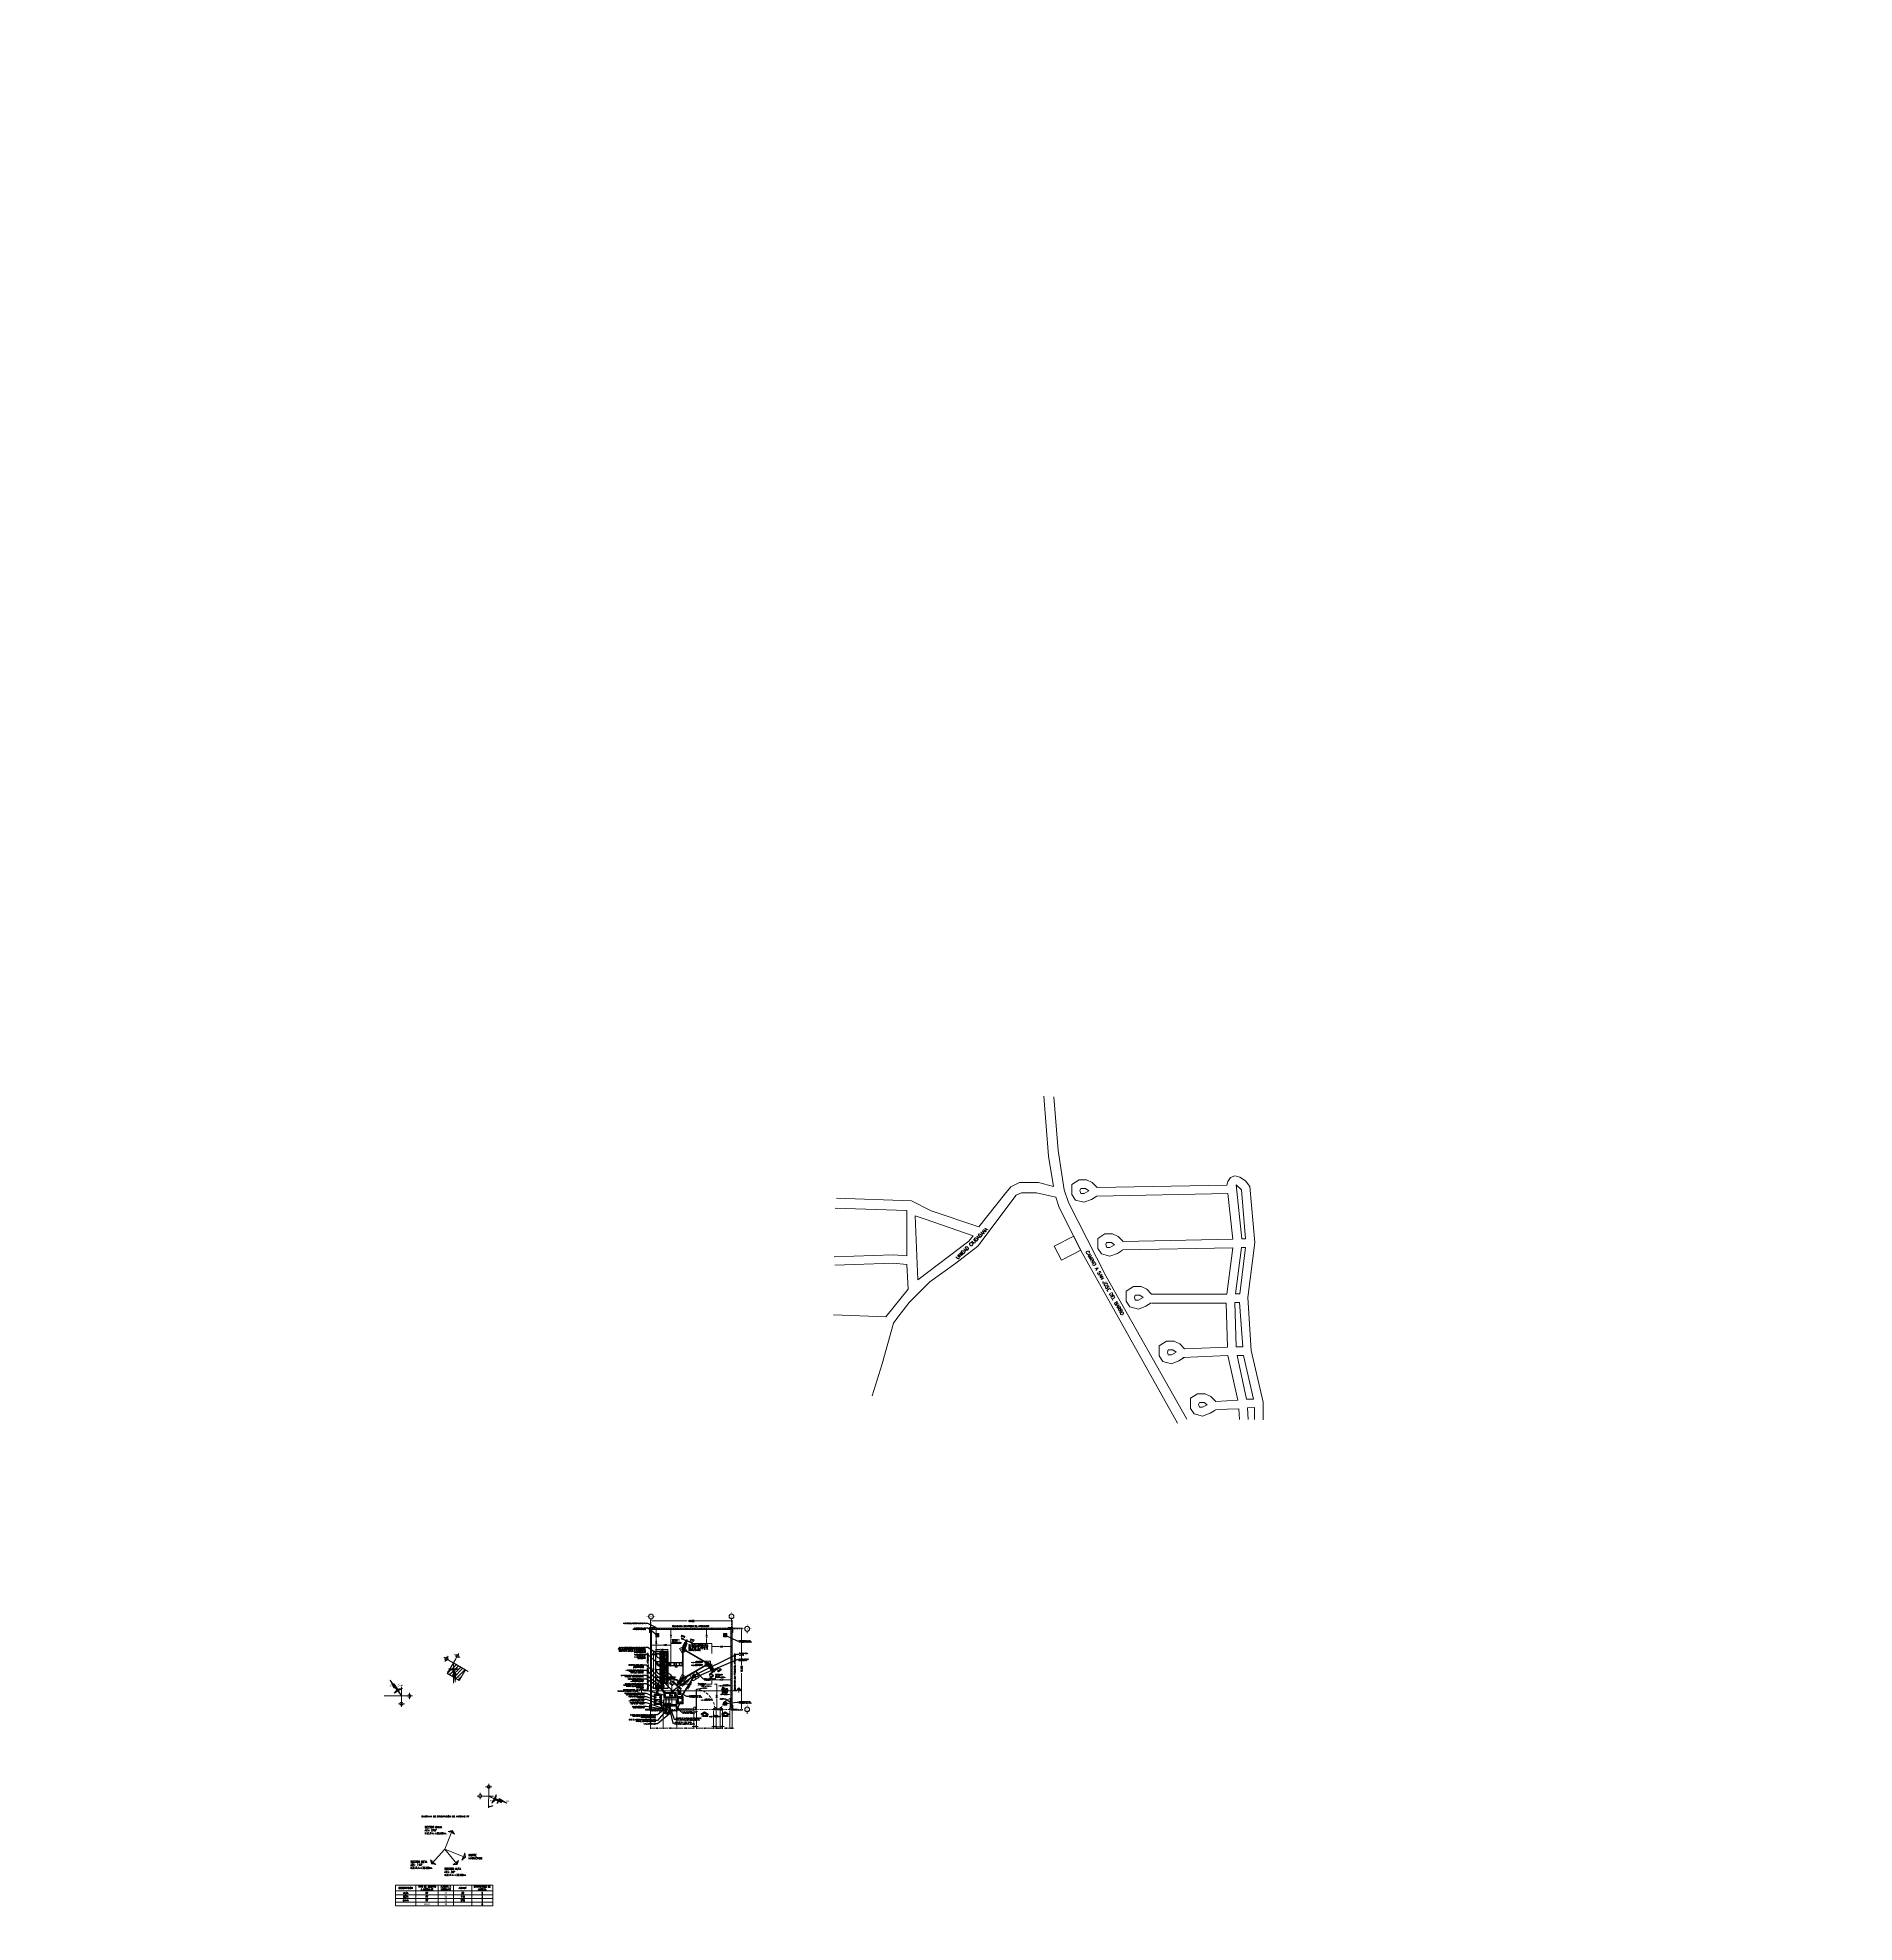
# Model space of a CAD drawing. Header units: millimetres. Extents: x 37 to 259, y 69 to 300.
import ezdxf
from ezdxf import colors
from ezdxf.entities.mleader import LeaderData, LeaderLine
from ezdxf.enums import TextEntityAlignment as Align
from ezdxf.math import Vec2, Vec3

# ---------------------------------------------------------------- set-up
doc = ezdxf.new("R2010")
doc.units = ezdxf.units.MM
doc.set_wipeout_variables(frame=1)
for name, pattern in [('atContinuous2', [0]), ('CENTER', [2, 1.25, -0.25, 0.25, -0.25]), ('DASHDOT', [1, 0.5, -0.25, 0, -0.25]), ('DASHED2', [0.375, 0.25, -0.125]), ('HIDDEN', [9.525, 6.35, -3.175]), ('HIDDEN2', [4.7625, 3.175, -1.5875]), ('OCULTA1', [0.15, 0.1, -0.05])]:
    doc.linetypes.add(name, pattern=pattern)
doc.layers.get('0').update_dxf_attribs({"lineweight": 0})
doc.layers.get('Defpoints').update_dxf_attribs({"lineweight": 0})
for name, color, linetype, lineweight in [('1', 8, 'Continuous', 0), ('5', 5, 'Continuous', 0), ('8', 8, 'Continuous', 0), ('9', 96, 'Continuous', 0), ('ASHURADOS', 7, 'Continuous', 0), ('AT&T_PROYECTO', 5, 'Continuous', 0), ('AT&T_PROYECTO ELECTRICA', 5, 'Continuous', 0), ('AUXILIAR', 8, 'DASHED2', 0), ('EQUIPOS_nuevo', 170, 'Continuous', 0), ('EXISTENTE', 8, 'Continuous', 0), ('FIBRA OPTICA AT&T', 5, 'Continuous', 0), ('MANGUERA', 8, 'atContinuous2', 0), ('MARCO', 7, 'Continuous', 0), ('Nuevo', 5, 'Continuous', 0), ('PDF_Geometry', 5, 'Continuous', 0), ('titulos', 5, 'Continuous', 0)]:
    doc.layers.add(name, color=color, linetype=linetype, lineweight=lineweight)
doc.layers.add('AT&T_PROYECTO F.O', color=5, linetype='Continuous')
doc.styles.add('ARIAL', font='arial.ttf', dxfattribs={"height": 1})
doc.styles.add('Doble Carta', font='ARLRDBD.TTF')
doc.styles.add('ROMANS', font='romans.shx')
doc.styles.get("Standard").update_dxf_attribs({"font": 'arial.ttf'})
doc.styles.add('Tahoma', font='tahoma.ttf')
doc.styles.add('TEXTOS', font='romans.shx')
doc.dimstyles.new('Cota m', dxfattribs={"dimtxt": 0.2, "dimasz": 0.2, "dimexe": 0.1, "dimexo": 0.1, "dimgap": 0.1, "dimtad": 0, "dimzin": 0, "dimdsep": 46, "dimtxsty": 'TEXTOS', "dimcen": 0.2, "dimclrd": 256, "dimclre": 256, "dimclrt": 256, "dimazin": 0, "dimtfac": 1, "dimtix": 1, "dimtofl": 0, "dimtmove": 0, "dimatfit": 3, "dimfxl": 1, "dimtolj": 1, "dimtzin": 0, "dimlwd": -1, "dimlwe": -1, "dimarcsym": 0})
doc.dimstyles.new('cotas 90x60', dxfattribs={"dimtxt": 0.075, "dimasz": 0.1, "dimexe": 0, "dimexo": 0, "dimgap": 0.1, "dimtad": 0, "dimtih": 1, "dimtoh": 1, "dimzin": 0, "dimdsep": 46, "dimtxsty": 'Doble Carta', "dimcen": 0.1, "dimclrd": 256, "dimclre": 256, "dimclrt": 256, "dimazin": 0, "dimtfac": 1, "dimtofl": 0, "dimtmove": 0, "dimatfit": 3, "dimfxl": 0.2, "dimtolj": 1, "dimtzin": 0, "dimarcsym": 0})
doc.dimstyles.new('COTAS ATC', dxfattribs={"dimtxt": 0.15, "dimasz": 0.15, "dimexe": 0.15, "dimexo": 0.15, "dimgap": 0.05, "dimtad": 1, "dimtih": 1, "dimtoh": 1, "dimdec": 0, "dimlfac": 100, "dimzin": 0, "dimdsep": 46, "dimtxsty": 'TEXTOS', "dimblk": 'OPEN90', "dimcen": 0.15, "dimclrd": 8, "dimclre": 8, "dimclrt": 8, "dimadec": 0, "dimazin": 0, "dimtfac": 1, "dimtdec": 0, "dimtofl": 0, "dimtmove": 2, "dimatfit": 3, "dimldrblk": 'OPEN90', "dimfxl": 1, "dimtolj": 1, "dimtzin": 0, "dimlwd": -1, "dimlwe": -1, "dimarcsym": 0})
pattern_1 = [(0, (0, 0), (0, 6.985), [5.08, -1.905]), (90, (0, 0), (-6.985, 4e-16), [5.08, -1.905])]
pattern_2 = [(180, (35.026, 14.0224), (-9e-16, -6.985), [5.08, -1.905]), (270, (35.026, 14.0224), (6.985, -1e-15), [5.08, -1.905])]
pattern_3 = [(180, (34.9235, 14.0224), (-9e-16, -6.985), [5.08, -1.905]), (270, (34.9235, 14.0224), (6.985, -1e-15), [5.08, -1.905])]
pattern_4 = [(180, (34.7896, 14.0224), (-9e-16, -6.985), [5.08, -1.905]), (270, (34.7896, 14.0224), (6.985, -1e-15), [5.08, -1.905])]
pattern_5 = [(135, (32.1043925, -60.0973595), (-0.00265165043, -0.00265165043), [])]
pattern_6 = [(45, (-32.1043925, -60.0973595), (0.00265165043, -0.00265165043), [])]

# ---------------------------------------------------------------- blocks, each defined once
blk = doc.blocks.new('*T13')
at = {"layer": '5', "color": 0, "linetype": 'ByBlock', "lineweight": -2, "transparency": 16777216}
for p, q in [((0, 0), (11.87, 0)), ((0, 0), (0, -2.54)), ((2.48, 0), (2.48, -2.54)), ((5.19, 0), (5.19, -2.54)), ((7.07, 0), (7.07, -2.54)), ((9.32, 0), (9.32, -2.54)), ((11.87, 0), (11.87, -2.54)), ((0, -0.68), (11.87, -0.68)), ((0, -1.19), (11.87, -1.19)), ((0, -1.64), (11.87, -1.64)), ((0, -2.09), (11.87, -2.09)), ((0, -2.54), (11.87, -2.54))]:
    blk.add_line(p, q, dxfattribs=at)
at = {"layer": '5', "color": 0, "transparency": 16777216, "char_height": 0.2, "attachment_point": 5, "style": 'TEXTOS'}
for s, insert, width in [('DESCRIPCIÓN', (1.24, -0.34), 2.3324), ('GAMA', (1.24, -1.86), 2.3324), ('ALFA', (1.24, -0.94), 2.3324), ('BETA', (1.24, -1.41), 2.3324), ('TIPO DE EQUIPO A INSTALAR', (3.84, -0.34), 2.5574), ('RF', (3.84, -0.94), 2.5574), ('RF', (3.84, -1.41), 2.5574), ('RF', (3.84, -1.86), 2.5574), ('ALTURA A INSTALAR', (6.13, -0.34), 1.7339), ('AZIMUT', (8.2, -0.34), 2.097), ('270', (8.2, -1.86), 2.097), ('110', (8.2, -1.41), 2.097), ('30', (8.2, -0.94), 2.097), ('CANTIDADES DE ANTENA', (10.59, -0.34), 2.3964), ('2', (10.59, -0.94), 2.3964), ('2', (10.59, -1.41), 2.3964), ('2', (10.59, -1.86), 2.3964), ('6', (10.59, -2.31), 2.3964)]:
    blk.add_mtext(s, dxfattribs=dict(at, insert=insert, width=width))
at = {"layer": '5', "color": 0, "transparency": 16777216, "char_height": 0.225, "attachment_point": 5}
for s, insert, width in [('RRU', (3.84, -2.31), 2.5574), ('36', (6.13, -0.94), 1.7339), ('36', (6.13, -1.41), 1.7339), ('36', (6.13, -1.86), 1.7339), ('36', (6.13, -2.31), 1.7339)]:
    blk.add_mtext(s, dxfattribs=dict(at, insert=insert, width=width))
blk = doc.blocks.new('ZEJEV')
at = {"linetype": 'Continuous', "ltscale": 0.25}
h = blk.add_hatch(color=256, dxfattribs=at)
edge = h.paths.add_edge_path()
edge.add_arc((0, 0), 0.333, 0, 360)
edge = h.paths.add_edge_path(flags=16)
edge.add_arc((0, 0), 0.318, 0, 360)
for p, q in [((-0.21, 0), (-0.7, 0)), ((0, 0.21), (0, 0.7)), ((0.21, 0), (0.7, 0)), ((0, -0.21), (0, -0.7))]:
    blk.add_line(p, q, dxfattribs=at)
at = {"linetype": 'Continuous', "ltscale": 0.25, "const_width": 0.024}
for points in [[(-0.26, 0), (-0.64, 0)], [(0, 0.26), (0, 0.64)], [(0.26, 0), (0.64, 0)], [(0, -0.26), (0, -0.64)]]:
    blk.add_lwpolyline(points, dxfattribs=at)
at = {"linetype": 'Continuous', "ltscale": 0.25}
blk.add_circle((0, 0), 0.359, dxfattribs=at)
at = {"linetype": 'Continuous', "style": 'ROMANS'}
blk.add_attdef('X', text='', height=0.3, rotation=0, dxfattribs=at).set_placement((0, 0), align=Align.MIDDLE)
blk = doc.blocks.new('*D33')
at = {"layer": 'Defpoints', "color": 0, "ltscale": 0.001, "transparency": 16777216}
for p in [(86.92, 99.68), (87.07, 99.5), (87.52, 100.7), (87.52, 99.95), (87.56, 100.95)]:
    blk.add_point(p, dxfattribs=at)
at = {"layer": 'MARCO', "lineweight": -2, "ltscale": 0.001, "transparency": 16777216}
for p, q in [((86.92, 99.68), (86.88, 99.59)), ((87.52, 99.95), (87.49, 99.41))]:
    blk.add_line(p, q, dxfattribs=at)
for start, end in [(235.787, 237.8909), (269.2709, 271.3748)]:
    blk.add_arc((87.56, 100.77), 1.36, start, end, dxfattribs=at)
at = {"layer": 'MARCO', "ltscale": 0.001, "transparency": 16777216}
for points in [[(86.84, 99.63), (86.83, 99.61), (86.88, 99.59)], [(87.54, 99.4), (87.54, 99.42), (87.49, 99.41)]]:
    blk.add_solid(points, dxfattribs=at)
at = {"layer": 'MARCO', "ltscale": 0.001, "transparency": 16777216, "insert": (87.19, 99.46), "char_height": 0.09, "attachment_point": 5, "style": 'Doble Carta'}
blk.add_mtext('\\A1;27.17°', dxfattribs=at)
blk = doc.blocks.new('*D34')
at = {"layer": 'Defpoints', "color": 0, "ltscale": 0.001, "transparency": 16777216}
for p in [(87.51, 100.68), (87.51, 100.68), (87.52, 99.73), (87.6, 99.76), (87.57, 98.96)]:
    blk.add_point(p, dxfattribs=at)
at = {"layer": 'MARCO', "lineweight": -2, "ltscale": 0.001, "transparency": 16777216}
for p, q in [((87.52, 99.73), (87.52, 98.96)), ((87.6, 99.76), (87.67, 98.97)), ((87.72, 98.98), (87.77, 98.98))]:
    blk.add_line(p, q, dxfattribs=at)
for start, end in [(272.151, 273.8671), (275.5315, 277.1959)]:
    blk.add_arc((87.51, 100.68), 1.72, start, end, dxfattribs=at)
at = {"layer": 'MARCO', "ltscale": 0.001, "transparency": 16777216}
for points in [[(87.57, 98.95), (87.57, 98.97), (87.52, 98.96)], [(87.62, 98.97), (87.63, 98.96), (87.67, 98.97)]]:
    blk.add_solid(points, dxfattribs=at)
at = {"layer": 'MARCO', "ltscale": 0.001, "transparency": 16777216, "insert": (88.02, 98.98), "char_height": 0.09, "attachment_point": 5, "style": 'Doble Carta'}
blk.add_mtext('\\A1;5.04°', dxfattribs=at)
blk = doc.blocks.new('FLECHA')
blk.add_hatch(color=256).paths.add_polyline_path([(0, 1.62), (-0.29, 1.42), (-0.12, 1.42), (0, 1.56), (0.12, 1.42), (0.29, 1.42)])
for p, q in [((0, 1.62), (-0.29, 1.42)), ((-0.12, 1.42), (0, 1.56)), ((0, 1.62), (0.29, 1.42)), ((0.12, 1.42), (0, 1.56)), ((0, 0), (0, 1.56)), ((-0.29, 1.42), (-0.12, 1.42)), ((0.29, 1.42), (0.12, 1.42))]:
    blk.add_line(p, q)
blk = doc.blocks.new('*U80')
blk.add_hatch(color=256).paths.add_polyline_path([(-0.55, 1.53), (-0.75, 1.24), (-0.6, 1.3), (-0.53, 1.46), (-0.37, 1.38), (-0.21, 1.44)])
for p, q in [((-0.55, 1.53), (-0.75, 1.24)), ((-0.75, 1.24), (-0.6, 1.3)), ((-0.6, 1.3), (-0.53, 1.46)), ((-0.55, 1.53), (-0.21, 1.44)), ((-0.37, 1.38), (-0.53, 1.46)), ((0, 0), (-0.53, 1.46)), ((-0.21, 1.44), (-0.37, 1.38))]:
    blk.add_line(p, q)
blk = doc.blocks.new('*U81')
blk.add_hatch(color=256).paths.add_polyline_path([(0.55, 1.53), (0.22, 1.44), (0.37, 1.38), (0.53, 1.46), (0.6, 1.3), (0.75, 1.24)])
for p, q in [((0, 0), (0.53, 1.46)), ((0.55, 1.53), (0.22, 1.44)), ((0.22, 1.44), (0.37, 1.38)), ((0.37, 1.38), (0.53, 1.46)), ((0.6, 1.3), (0.53, 1.46)), ((0.55, 1.53), (0.75, 1.24)), ((0.75, 1.24), (0.6, 1.3))]:
    blk.add_line(p, q)
blk = doc.blocks.new('A$C6DDA35DD')
blk.add_line((0, 1.68), (0, 0))
blk.add_lwpolyline([(0, 1.81), (0.33, 1.62), (0.08, 1.62), (0.08, 1.68), (-0.09, 1.68), (-0.09, 1.62), (-0.33, 1.62)], close=True)
blk = doc.blocks.new('A$C31366731')
blk.add_blockref('A$C6DDA35DD', (-0.33, 0))
blk = doc.blocks.new('*D37')
at = {"layer": 'Defpoints', "color": 0, "transparency": 16777216}
for p in [(85.14, 77.4), (86.47, 77.91), (86.47, 77.91), (86.47, 77.91), (87.33, 77.57)]:
    blk.add_point(p, dxfattribs=at)
blk = doc.blocks.new('_Open90')
at = {"color": 0, "linetype": 'ByBlock', "lineweight": -2}
for p, q in [((0, 0), (-1, 0)), ((-0.5, 0.5), (0, 0)), ((0, 0), (-0.5, -0.5))]:
    blk.add_line(p, q, dxfattribs=at)
blk = doc.blocks.new('Eje')
blk.add_line((0, -1.05), (0, -0.59))
at = {"const_width": 0.05}
for points in [[(-1.08, 0), (-0.54, 0)], [(0, 0.54), (0, 1.13)], [(0.54, 0), (1.11, 0)], [(0, -0.54), (0, -1.05)]]:
    blk.add_lwpolyline(points, dxfattribs=at)
for radius in [0.595, 0.545]:
    blk.add_circle((0, 0), radius)
at = {"style": 'ARIAL'}
blk.add_attdef('EJE', text='', height=0.4, dxfattribs=at).set_placement((0, 0), align=Align.MIDDLE_CENTER)
blk = doc.blocks.new('A$C340204DE')
at = {"lineweight": -3}
for points in [[(0, 0), (0.03, 0), (0, 0)], [(0, 0), (0.03, 0), (0.03, 0)], [(0.06, 0.09), (0.06, 0.09), (0.05, 0.09)], [(0.05, 0.09), (0.06, 0.08), (0.05, 0.08)], [(0.05, 0.09), (0.06, 0.09), (0.06, 0.08)], [(0.05, 0.08), (0.05, 0.08), (0.05, 0.08)], [(0.05, 0.08), (0.06, 0.08), (0.05, 0.08)], [(0.05, 0.08), (0.05, 0.08), (0.05, 0.08)], [(0.05, 0.08), (0.05, 0.08), (0.05, 0.08)], [(0.05, 0.08), (0.05, 0.08), (0.05, 0.08)], [(0.05, 0.08), (0.05, 0.08), (0.05, 0.08)], [(0.05, 0.08), (0.05, 0.07), (0.05, 0.07)], [(0.05, 0.08), (0.05, 0.08), (0.05, 0.07)], [(0.05, 0.07), (0.05, 0.07), (0.05, 0.07)], [(0.05, 0.07), (0.05, 0.07), (0.05, 0.07)], [(0.05, 0.07), (0.05, 0.06), (0.05, 0.06)], [(0.05, 0.07), (0.05, 0.07), (0.05, 0.06)], [(0.05, 0.06), (0.05, 0.06), (0.05, 0.06)], [(0.05, 0.06), (0.05, 0.06), (0.05, 0.06)], [(0.05, 0.06), (0.05, 0.06), (0.05, 0.06)], [(0.05, 0.06), (0.05, 0.06), (0.05, 0.06)], [(0.05, 0.06), (0.05, 0.06), (0.05, 0.06)], [(0.05, 0.06), (0.05, 0.06), (0.05, 0.06)], [(0.05, 0.06), (0.05, 0.05), (0.05, 0.05)], [(0.05, 0.06), (0.05, 0.06), (0.05, 0.05)], [(0.05, 0.05), (0.06, 0.05), (0.05, 0.05)], [(0.05, 0.05), (0.05, 0.05), (0.06, 0.05)], [(0.05, 0.05), (0.06, 0.05), (0.05, 0.05)], [(0.05, 0.05), (0.06, 0.05), (0.06, 0.05)], [(0.05, 0.05), (0.06, 0.05), (0.06, 0.05)], [(0.05, 0.05), (0.06, 0.05), (0.06, 0.05)], [(0.06, 0.15), (0.07, 0.11), (0.06, 0.11)], [(0.06, 0.15), (0.07, 0.15), (0.07, 0.11)], [(0.06, 0.1), (0.07, 0.09), (0.06, 0.09)], [(0.06, 0.1), (0.07, 0.1), (0.07, 0.09)], [(0.06, 0.09), (0.06, 0.09), (0.06, 0.09)], [(0.06, 0.09), (0.07, 0.09), (0.06, 0.09)], [(0.06, 0.09), (0.06, 0.09), (0.06, 0.09)], [(0.06, 0.09), (0.06, 0.09), (0.06, 0.09)], [(0.06, 0.09), (0.06, 0.09), (0.06, 0.09)], [(0.06, 0.05), (0.06, 0.04), (0.06, 0.04)], [(0.06, 0.05), (0.06, 0.05), (0.06, 0.04)], [(0.06, 0.04), (0.07, 0.04), (0.06, 0.04)], [(0.06, 0.04), (0.06, 0.04), (0.07, 0.04)], [(0.06, 0.04), (0.09, 0.04), (0.06, 0.04)], [(0.06, 0.04), (0.09, 0.04), (0.09, 0.04)], [(0.06, 0.04), (0.09, 0.04), (0.07, 0.04)], [(0.06, 0.04), (0.09, 0.04), (0.09, 0.04)], [(0.07, 0.1), (0.08, 0.1), (0.07, 0.1)], [(0.07, 0.1), (0.08, 0.1), (0.08, 0.1)], [(0.07, 0.1), (0.09, 0.1), (0.07, 0.1)], [(0.07, 0.1), (0.08, 0.1), (0.09, 0.1)], [(0.08, 0.1), (0.1, 0.09), (0.09, 0.09)], [(0.08, 0.1), (0.09, 0.1), (0.1, 0.09)], [(0.09, 0.04), (0.09, 0.04), (0.08, 0.04)], [(0.09, 0.09), (0.1, 0.09), (0.09, 0.09)], [(0.09, 0.09), (0.1, 0.09), (0.1, 0.09)], [(0.09, 0.09), (0.1, 0.09), (0.1, 0.09)], [(0.09, 0.09), (0.1, 0.09), (0.1, 0.09)], [(0.09, 0.05), (0.1, 0.04), (0.09, 0.04)], [(0.09, 0.05), (0.1, 0.05), (0.1, 0.04)], [(0.09, 0.04), (0.1, 0.04), (0.09, 0.04)], [(0.1, 0.09), (0.1, 0.09), (0.1, 0.09)], [(0.1, 0.09), (0.1, 0.09), (0.1, 0.09)], [(0.1, 0.09), (0.1, 0.08), (0.1, 0.08)], [(0.1, 0.09), (0.1, 0.09), (0.1, 0.08)], [(0.1, 0.08), (0.1, 0.08), (0.1, 0.08)], [(0.1, 0.08), (0.1, 0.08), (0.1, 0.08)], [(0.1, 0.08), (0.1, 0.08), (0.1, 0.08)], [(0.1, 0.08), (0.1, 0.08), (0.1, 0.08)], [(0.1, 0.08), (0.11, 0.07), (0.1, 0.07)], [(0.1, 0.08), (0.1, 0.08), (0.11, 0.07)], [(0.1, 0.07), (0.11, 0.07), (0.1, 0.07)], [(0.1, 0.07), (0.11, 0.07), (0.11, 0.07)], [(0.1, 0.07), (0.11, 0.06), (0.1, 0.06)], [(0.1, 0.07), (0.11, 0.07), (0.11, 0.06)], [(0.1, 0.06), (0.1, 0.06), (0.1, 0.06)], [(0.1, 0.06), (0.11, 0.06), (0.1, 0.06)], [(0.1, 0.06), (0.1, 0.05), (0.1, 0.05)], [(0.1, 0.06), (0.1, 0.06), (0.1, 0.05)], [(0.1, 0.05), (0.1, 0.05), (0.1, 0.05)], [(0.1, 0.05), (0.1, 0.05), (0.1, 0.05)], [(0.1, 0.05), (0.1, 0.05), (0.1, 0.05)], [(0.1, 0.05), (0.1, 0.05), (0.1, 0.05)], [(0.1, 0.05), (0.1, 0.05), (0.1, 0.05)], [(0.1, 0.05), (0.1, 0.05), (0.1, 0.05)], [(0.13, 0), (0.15, 0), (0.13, 0)], [(0.13, 0), (0.15, 0), (0.15, 0)]]:
    blk.add_hatch(color=256, dxfattribs=at).paths.add_polyline_path(points)
for p, q in [((0.07, 0.15), (0.07, 0.15)), ((0.09, 0.15), (0.08, 0.15))]:
    blk.add_line(p, q)
for points in [[(0, 0.04), (0.15, 0.04)], [(0, 0), (0, 0.04)], [(0.15, 0.03), (0, 0.03)], [(0.15, 0.03), (0, 0.03)], [(0.15, 0.02), (0, 0.02)], [(0.01, 0.01), (0, 0.01), (0, 0)], [(0, 0), (0.15, 0)], [(0.03, 0), (0.03, 0), (0, 0), (0, 0), (0.03, 0)], [(0.02, 0), (0, 0)], [(0.02, 0.01), (0.01, 0.01), (0.01, 0.01)], [(0.01, 0.01), (0.02, 0.01), (0.02, 0)], [(0.01, 0.01), (0.01, 0)], [(0.01, -0.04), (0.01, 0), (0.01, 0)], [(0.01, 0), (0.01, -0.03), (0.01, -0.04), (0.01, -0.04), (0.02, -0.04), (0.02, -0.03), (0.02, 0)], [(0.01, 0), (0.02, 0)], [(0.01, 0), (0.02, -0.01)], [(0.01, 0), (0.02, 0)], [(0.01, 0), (0.02, -0.01)], [(0.02, 0.01), (0.02, 0.01), (0.02, 0.01)], [(0.02, 0), (0.02, 0.01)], [(0.02, 0), (0.02, 0), (0.02, -0.04)], [(0.07, 0.11), (0.05, 0.1), (0.04, 0.09), (0.03, 0.08), (0.03, 0.06)], [(0.03, 0.06), (0.03, 0.04)], [(0.03, 0.04), (0.03, 0.01), (0.04, 0.01)], [(0.03, 0.03), (0.04, 0.03)], [(0.03, 0.03), (0.04, 0.03)], [(0.03, 0.03), (0.04, 0.03)], [(0.03, 0.03), (0.04, 0.03)], [(0.03, 0.03), (0.03, 0.03)], [(0.03, 0.03), (0.03, 0.03)], [(0.04, 0.03), (0.03, 0.03)], [(0.03, 0.02), (0.04, 0.02)], [(0.03, 0.02), (0.04, 0.02)], [(0.03, 0.02), (0.04, 0.01)], [(0.03, 0.02), (0.04, 0.01)], [(0.03, 0.02), (0.04, 0.01)], [(0.03, 0.02), (0.04, 0.01)], [(0.03, 0.02), (0.04, 0.01)], [(0.03, 0.01), (0.04, 0.01)], [(0.03, 0.01), (0.03, 0.01)], [(0.03, 0.01), (0.03, 0.01)], [(0.07, 0.1), (0.06, 0.1), (0.05, 0.09), (0.04, 0.07), (0.04, 0.06)], [(0.04, 0.06), (0.04, 0.04)], [(0.04, 0.04), (0.04, 0.01)], [(0.04, 0.02), (0.04, 0.03)], [(0.04, 0.03), (0.04, 0.03)], [(0.04, 0.02), (0.04, 0.02)], [(0.1, 0.07), (0.1, 0.08), (0.1, 0.09), (0.09, 0.09), (0.08, 0.1), (0.07, 0.09), (0.06, 0.09), (0.05, 0.08), (0.05, 0.07), (0.05, 0.06), (0.06, 0.05), (0.07, 0.04), (0.08, 0.04), (0.09, 0.04), (0.1, 0.05), (0.1, 0.06), (0.1, 0.07)], [(0.11, 0.07), (0.1, 0.08), (0.1, 0.09), (0.09, 0.1), (0.08, 0.1), (0.06, 0.1), (0.06, 0.09), (0.05, 0.08), (0.05, 0.07), (0.05, 0.06), (0.06, 0.05), (0.06, 0.04), (0.08, 0.04), (0.09, 0.04), (0.1, 0.05), (0.1, 0.06), (0.11, 0.07)], [(0.1, 0.07), (0.1, 0.08), (0.1, 0.09), (0.09, 0.09), (0.08, 0.09), (0.07, 0.09), (0.06, 0.09), (0.05, 0.08), (0.05, 0.07), (0.05, 0.06), (0.06, 0.05), (0.07, 0.04), (0.08, 0.04), (0.09, 0.04), (0.1, 0.05), (0.1, 0.06), (0.1, 0.07)], [(0.1, 0.07), (0.1, 0.08), (0.1, 0.09), (0.09, 0.09), (0.08, 0.09), (0.07, 0.09), (0.06, 0.09), (0.05, 0.08), (0.05, 0.07), (0.05, 0.06), (0.06, 0.05), (0.07, 0.04), (0.08, 0.04), (0.09, 0.04), (0.1, 0.05), (0.1, 0.06), (0.1, 0.07)], [(0.07, 0.11), (0.07, 0.15), (0.06, 0.15), (0.06, 0.11), (0.07, 0.11)], [(0.06, 0.14), (0.06, 0.14), (0.06, 0.14)], [(0.06, 0.14), (0.06, 0.12)], [(0.06, 0.14), (0.06, 0.14)], [(0.06, 0.14), (0.06, 0.12)], [(0.06, 0.14), (0.06, 0.14)], [(0.06, 0.14), (0.06, 0.13)], [(0.06, 0.13), (0.06, 0.13), (0.06, 0.12), (0.06, 0.12)], [(0.06, 0.12), (0.06, 0.12)], [(0.08, 0.09), (0.07, 0.09), (0.07, 0.09), (0.06, 0.08), (0.07, 0.07), (0.07, 0.07), (0.08, 0.07)], [(0.06, 0.07), (0.08, 0.09)], [(0.06, 0.08), (0.08, 0.09)], [(0.06, 0.08), (0.08, 0.09)], [(0.06, 0.08), (0.08, 0.09)], [(0.06, 0.08), (0.08, 0.09)], [(0.06, 0.08), (0.07, 0.09)], [(0.06, 0.08), (0.06, 0.09)], [(0.07, 0.1), (0.07, 0.15)], [(0.07, 0.11), (0.07, 0.15)], [(0.07, 0.14), (0.08, 0.14)], [(0.07, 0.13), (0.08, 0.14)], [(0.07, 0.13), (0.08, 0.14)], [(0.07, 0.13), (0.08, 0.14)], [(0.07, 0.12), (0.08, 0.13)], [(0.07, 0.12), (0.07, 0.13)], [(0.07, 0.12), (0.08, 0.12)], [(0.07, 0.07), (0.09, 0.09)], [(0.07, 0.07), (0.09, 0.09)], [(0.07, 0.07), (0.09, 0.09)], [(0.07, 0.07), (0.09, 0.09)], [(0.07, 0.07), (0.09, 0.09)], [(0.07, 0.07), (0.09, 0.09)], [(0.07, 0.07), (0.09, 0.09)], [(0.07, 0.07), (0.08, 0.09)], [(0.11, 0.06), (0.11, 0.07), (0.11, 0.08), (0.1, 0.09), (0.09, 0.1), (0.08, 0.1), (0.08, 0.15)], [(0.08, 0.12), (0.08, 0.13)], [(0.08, 0.12), (0.08, 0.13)], [(0.08, 0.13), (0.08, 0.13)], [(0.08, 0.12), (0.08, 0.12)], [(0.08, 0.07), (0.1, 0.09)], [(0.08, 0.07), (0.1, 0.09)], [(0.08, 0.07), (0.1, 0.08)], [(0.08, 0.07), (0.1, 0.08)], [(0.08, 0.07), (0.1, 0.08)], [(0.08, 0.07), (0.1, 0.08)], [(0.08, 0.04), (0.08, 0.04), (0.09, 0.05), (0.09, 0.05), (0.09, 0.06), (0.08, 0.07), (0.08, 0.07)], [(0.08, 0.04), (0.1, 0.06)], [(0.08, 0.04), (0.08, 0.04)], [(0.08, 0.04), (0.08, 0.04)], [(0.09, 0.11), (0.09, 0.15), (0.09, 0.15), (0.09, 0.11), (0.09, 0.11)], [(0.09, 0.11), (0.09, 0.15)], [(0.09, 0.12), (0.09, 0.14), (0.1, 0.14)], [(0.1, 0.13), (0.1, 0.14), (0.09, 0.14)], [(0.1, 0.13), (0.09, 0.13)], [(0.1, 0.12), (0.09, 0.12)], [(0.12, 0.06), (0.12, 0.08), (0.11, 0.09), (0.1, 0.1), (0.09, 0.11)], [(0.09, 0.09), (0.09, 0.09)], [(0.09, 0.06), (0.1, 0.08)], [(0.09, 0.06), (0.1, 0.08)], [(0.09, 0.06), (0.1, 0.08)], [(0.09, 0.06), (0.1, 0.07)], [(0.09, 0.06), (0.1, 0.07)], [(0.09, 0.06), (0.1, 0.07)], [(0.09, 0.06), (0.1, 0.07)], [(0.09, 0.06), (0.1, 0.07)], [(0.09, 0.05), (0.1, 0.07)], [(0.09, 0.05), (0.1, 0.06)], [(0.09, 0.04), (0.1, 0.06)], [(0.09, 0.05), (0.1, 0.05)], [(0.1, 0.14), (0.1, 0.14), (0.1, 0.14)], [(0.1, 0.14), (0.1, 0.12), (0.1, 0.12)], [(0.1, 0.12), (0.1, 0.13)], [(0.1, 0.08), (0.1, 0.09)], [(0.1, 0.09), (0.1, 0.09)], [(0.11, 0.06), (0.11, 0.04)], [(0.12, 0.01), (0.11, 0.01), (0.11, 0.04)], [(0.11, 0.03), (0.12, 0.03)], [(0.11, 0.03), (0.12, 0.03)], [(0.11, 0.03), (0.12, 0.03)], [(0.11, 0.03), (0.12, 0.03)], [(0.12, 0.03), (0.11, 0.03)], [(0.11, 0.02), (0.12, 0.01)], [(0.11, 0.02), (0.12, 0.01)], [(0.11, 0.02), (0.12, 0.01)], [(0.11, 0.02), (0.12, 0.01)], [(0.11, 0.01), (0.12, 0.01)], [(0.11, 0.01), (0.12, 0.01)], [(0.11, 0.01), (0.12, 0.01)], [(0.11, 0.01), (0.11, 0.01)], [(0.12, 0.06), (0.12, 0.04)], [(0.12, 0.04), (0.12, 0.01)], [(0.12, 0.03), (0.12, 0.03)], [(0.12, 0.03), (0.12, 0.03)], [(0.12, 0.03), (0.12, 0.03)], [(0.12, 0.02), (0.12, 0.02)], [(0.12, 0.02), (0.12, 0.02)], [(0.12, 0.02), (0.12, 0.02)], [(0.12, 0.02), (0.12, 0.02)], [(0.14, 0.01), (0.14, 0.01), (0.13, 0.01), (0.13, 0.01)], [(0.13, 0), (0.13, 0.01)], [(0.15, 0.01), (0.13, 0.01)], [(0.15, 0), (0.15, 0), (0.13, 0), (0.13, 0), (0.15, 0)], [(0.15, 0), (0.13, 0)], [(0.14, 0), (0.13, 0), (0.13, -0.04), (0.14, -0.04), (0.14, -0.04), (0.14, -0.04), (0.15, -0.04), (0.15, 0), (0.14, 0)], [(0.15, 0.01), (0.15, 0.01), (0.14, 0.01)], [(0.14, 0.01), (0.14, 0)], [(0.14, 0.01), (0.14, 0)], [(0.14, 0), (0.14, -0.03)], [(0.14, -0.03), (0.14, 0)], [(0.14, 0), (0.14, 0)], [(0.14, 0), (0.14, -0.01)], [(0.14, 0), (0.14, 0)], [(0.14, 0), (0.14, 0)], [(0.15, 0.04), (0.15, 0)], [(0.15, 0), (0.15, 0.01)], [(0.01, 0), (0.02, -0.01)], [(0.01, -0.01), (0.02, -0.02)], [(0.01, -0.01), (0.02, -0.02)], [(0.01, -0.01), (0.02, -0.02)], [(0.01, -0.02), (0.02, -0.03)], [(0.01, -0.02), (0.02, -0.03)], [(0.01, -0.02), (0.02, -0.02)], [(0.01, -0.02), (0.02, -0.03)], [(0.01, -0.03), (0.02, -0.04)], [(0.01, -0.03), (0.01, -0.04)], [(0.01, -0.03), (0.02, -0.03)], [(0.01, -0.03), (0.01, -0.04)], [(0.01, -0.04), (0.02, -0.04), (0.02, -0.04)], [(0.01, -0.04), (0.01, -0.04)], [(0.01, -0.04), (0.01, -0.04), (0.01, -0.04)], [(0.14, 0), (0.14, -0.01)], [(0.14, 0), (0.14, -0.01)], [(0.14, -0.01), (0.14, -0.02)], [(0.14, -0.01), (0.14, -0.02)], [(0.14, -0.01), (0.14, -0.02)], [(0.14, -0.02), (0.14, -0.02)], [(0.14, -0.02), (0.14, -0.03)], [(0.14, -0.02), (0.14, -0.03)], [(0.14, -0.02), (0.14, -0.03)], [(0.14, -0.04), (0.14, -0.04), (0.14, -0.03)], [(0.14, -0.03), (0.14, -0.04), (0.14, -0.04)], [(0.14, -0.03), (0.14, -0.03)], [(0.14, -0.03), (0.14, -0.04)], [(0.14, -0.03), (0.14, -0.04)]]:
    blk.add_lwpolyline(points, dxfattribs=at)
blk = doc.blocks.new('A$C4E933145')
for points in [[(0, 0), (0, 1.15), (0.1, 1.15), (0.1, 0)], [(0.02, 0.02), (0.02, 1.13), (0.08, 1.13), (0.08, 0.02)], [(1.6, 0.65), (0.1, 0.65), (0.1, 0.67), (1.6, 0.67)], [(1.6, 0.48), (0.1, 0.48), (0.1, 0.5), (1.6, 0.5)], [(1.7, 0), (1.7, 1.15), (1.6, 1.15), (1.6, 0)], [(1.67, 0.02), (1.67, 1.13), (1.62, 1.13), (1.62, 0.02)]]:
    blk.add_lwpolyline(points, close=True)
blk = doc.blocks.new('TORREPLANTA')
h = blk.add_hatch()
h.set_pattern_fill('AR-CONC', color=256, scale=0.001, angle=-157.2212)
h.set_pattern_definition([(252.7788, (-21.75451, 207.28263), (-0.17414665, -0.0558413), [0.01905, -0.20955]), (197.7788, (-21.75451, 207.28263), (0.10646699, -0.1625103), [0.01524, -0.16764058]), (303.23024, (-21.76902, 207.27798), (-0.06767967, -0.2183516), [0.01619, -0.17809024]), (248.963, (-21.73484, 207.2358), (-0.26621435, -0.06619157), [0.028575, -0.314325]), (299.41435, (-21.75703, 207.23028), (-0.1230911, -0.3200453), [0.024285, -0.2671356]), (193.96295, (-21.73484, 207.2358), (-0.1230911, -0.3200453), [0.02285997, -0.2514597]), (223.7788, (-21.76318, 207.23767), (-0.17938392, 0.03558796), [0.01905, -0.20955]), (168.7788, (-21.76318, 207.23767), (0.014331, -0.19375066), [0.01524, -0.16764]), (274.23024, (-21.77813, 207.24063), (-0.16505292, -0.1581627), [0.01619, -0.17808994]), (240.2788, (-21.75451, 207.28263), (0.029889835, -0.079156123), [0, -0.165608, 0, -0.17018, 0, -0.168275]), (210.2788, (-21.75451, 207.28263), (-0.02282081, -0.118238004), [0, -0.097028, 0, -0.161798, 0, -0.064135]), (170.2788, (-21.70229, 207.30456), (-0.127233432, -0.04721527), [0, -0.0635, 0, -0.19812, 0, -0.26289]), (160.2788, (-21.67887, 207.3144), (-0.12673158, -0.08079522), [0, -0.08255, 0, -0.131572, 0, -0.18669])])
h.paths.add_polyline_path([(28.89, 102.1), (28.99, 102.89), (28.19, 102.99), (28.19, 102.92), (28.45, 102.72), (28.46, 102.73), (28.66, 102.71), (28.74, 102.52), (28.62, 102.36), (28.42, 102.38), (28.41, 102.4), (28.1, 102.27), (28.09, 102.2)])
h.paths.add_polyline_path([(24.55, 100.28), (25.03, 100.91), (24.97, 100.96), (24.67, 100.83), (24.67, 100.81), (24.55, 100.65), (24.35, 100.67), (24.27, 100.86), (24.39, 101.02), (24.41, 101.02), (24.45, 101.35), (24.39, 101.4), (23.91, 100.76)])
h.paths.add_polyline_path([(24.81, 104.69), (24.88, 104.72), (24.92, 105.05), (24.9, 105.05), (24.82, 105.24), (24.95, 105.41), (25.15, 105.38), (25.23, 105.19), (25.22, 105.18), (25.48, 104.98), (25.55, 105), (25.24, 105.74), (24.5, 105.43)])
h.paths.add_polyline_path([(25.39, 104.94), (25.21, 105.08), (25.2, 105.08), (25.17, 105.1), (25.16, 105.1), (25.16, 105.1), (25.1, 105.03), (25.01, 105.04), (25.01, 105.03), (25.01, 105.03), (25, 104.99), (24.97, 104.76)], flags=17)
h.paths.add_polyline_path([(24.59, 101), (24.63, 100.9), (24.9, 101.02), (24.53, 101.29), (24.5, 101.06), (24.5, 101.06), (24.5, 101.02), (24.5, 101.02), (24.5, 101.01)], flags=17)
h.paths.add_polyline_path([(28.12, 102.37), (28.33, 102.46), (28.33, 102.46), (28.37, 102.48), (28.37, 102.48), (28.37, 102.49), (28.34, 102.57), (28.39, 102.64), (28.39, 102.65), (28.39, 102.65), (28.36, 102.68), (28.17, 102.82)], flags=17)
at = {"lineweight": 0}
for p, q in [((24.48, 100.98), (25, 105.08)), ((28.41, 102.48), (24.6, 100.88)), ((24.97, 105.06), (24.97, 105.06)), ((24.98, 105.06), (24.98, 105.04)), ((24.98, 105.06), (24.98, 105.05)), ((24.99, 105.05), (24.98, 105.05)), ((24.99, 105.04), (24.98, 105.04)), ((25.01, 105.05), (25.01, 105.04)), ((28.43, 102.64), (25.14, 105.14)), ((25.15, 105.11), (25.17, 105.1)), ((25.17, 105.14), (25.18, 105.13)), ((25.17, 105.14), (25.18, 105.13)), ((25.17, 105.13), (25.17, 105.13)), ((25.18, 105.14), (25.18, 105.14)), ((25.18, 105.12), (25.18, 105.13)), ((28.39, 102.49), (28.37, 102.48)), ((28.38, 102.49), (28.38, 102.49)), ((28.4, 102.46), (28.38, 102.45)), ((28.38, 102.46), (28.39, 102.45)), ((28.41, 102.64), (28.39, 102.65)), ((28.39, 102.47), (28.39, 102.46)), ((28.4, 102.46), (28.39, 102.46)), ((28.4, 102.64), (28.4, 102.64)), ((28.4, 102.45), (28.4, 102.45)), ((28.42, 102.67), (28.41, 102.68)), ((28.41, 102.67), (28.41, 102.67)), ((28.42, 102.66), (28.42, 102.67)), ((28.42, 102.67), (28.42, 102.67)), ((28.43, 102.67), (28.43, 102.67)), ((24.46, 101), (24.46, 101.01)), ((24.46, 101), (24.47, 101.01)), ((24.47, 101), (24.47, 101.02)), ((24.48, 101.02), (24.47, 101.02)), ((24.48, 101.01), (24.47, 101.01)), ((24.49, 101), (24.5, 101.02)), ((24.5, 101), (24.5, 101)), ((24.62, 100.9), (24.63, 100.91)), ((24.63, 100.89), (24.63, 100.88)), ((24.63, 100.88), (24.65, 100.88)), ((24.63, 100.88), (24.64, 100.88)), ((24.63, 100.87), (24.64, 100.87)), ((24.64, 100.89), (24.64, 100.88))]:
    blk.add_line(p, q, dxfattribs=at)
for points in [[(24.5, 105.43), (24.81, 104.69), (25.55, 105), (25.24, 105.74)], [(24.82, 105.24), (24.95, 105.41), (25.15, 105.38), (25.23, 105.19), (25.1, 105.03), (24.9, 105.05)], [(24.93, 105.37), (24.95, 105.39), (24.98, 105.39), (24.99, 105.36), (24.98, 105.33), (24.95, 105.34)], [(25.09, 105.35), (25.11, 105.37), (25.14, 105.37), (25.15, 105.34), (25.13, 105.31), (25.1, 105.32)], [(24.48, 100.98), (25, 105.08), (24.92, 105.09), (24.4, 100.99)], [(28.41, 102.49), (24.6, 100.89), (24.63, 100.81), (28.44, 102.41)], [(24.84, 105.24), (24.86, 105.27), (24.89, 105.26), (24.9, 105.23), (24.88, 105.21), (24.85, 105.21)], [(24.9, 105.1), (24.92, 105.12), (24.95, 105.12), (24.96, 105.09), (24.94, 105.06), (24.91, 105.07)], [(24.97, 105.04), (24.97, 105.06), (24.97, 105.04), (24.97, 105.04)], [(25.01, 105.11), (25.01, 105.11), (25, 104.99), (24.99, 104.99)], [(24.99, 105.06), (24.99, 105.06), (24.99, 105.03), (24.99, 105.03)], [(24.99, 105.06), (25, 105.06), (24.99, 105.03), (24.99, 105.03)], [(24.99, 105.05), (24.99, 105.04)], [(25.01, 105.05), (25.01, 105.04)], [(25.06, 105.08), (25.07, 105.1), (25.1, 105.1), (25.12, 105.07), (25.1, 105.04), (25.07, 105.05)], [(25.11, 105.15), (25.11, 105.15), (25.2, 105.08), (25.21, 105.08)], [(28.43, 102.63), (25.14, 105.13), (25.19, 105.2), (28.48, 102.7)], [(25.15, 105.2), (25.17, 105.23), (25.2, 105.22), (25.21, 105.19), (25.19, 105.17), (25.16, 105.17)], [(25.15, 105.11), (25.16, 105.1)], [(25.16, 105.13), (25.16, 105.13), (25.18, 105.11), (25.18, 105.12)], [(25.16, 105.13), (25.16, 105.13), (25.18, 105.11), (25.18, 105.11)], [(25.17, 105.13), (25.18, 105.12)], [(25.19, 105.13), (25.18, 105.14), (25.19, 105.13), (25.19, 105.13)], [(28.89, 102.1), (28.09, 102.2), (28.19, 102.99), (28.99, 102.89)], [(28.44, 102.5), (28.44, 102.51), (28.33, 102.46), (28.33, 102.45)], [(28.62, 102.36), (28.74, 102.52), (28.66, 102.71), (28.46, 102.73), (28.34, 102.57), (28.42, 102.38)], [(28.4, 102.54), (28.41, 102.56), (28.4, 102.59), (28.37, 102.59), (28.35, 102.57), (28.37, 102.54)], [(28.46, 102.62), (28.45, 102.61), (28.36, 102.68), (28.36, 102.69)], [(28.38, 102.49), (28.37, 102.49)], [(28.4, 102.47), (28.4, 102.48), (28.37, 102.47), (28.37, 102.46)], [(28.4, 102.47), (28.4, 102.47), (28.37, 102.46), (28.37, 102.46)], [(28.39, 102.47), (28.38, 102.46)], [(28.4, 102.64), (28.39, 102.65)], [(28.39, 102.45), (28.4, 102.45), (28.39, 102.45), (28.39, 102.45)], [(28.42, 102.66), (28.42, 102.65), (28.4, 102.67), (28.4, 102.67)], [(28.42, 102.65), (28.42, 102.65), (28.4, 102.67), (28.4, 102.67)], [(28.42, 102.66), (28.41, 102.67)], [(28.42, 102.68), (28.43, 102.67), (28.42, 102.68), (28.42, 102.68)], [(28.46, 102.39), (28.48, 102.42), (28.46, 102.44), (28.43, 102.45), (28.42, 102.42), (28.43, 102.4)], [(28.49, 102.66), (28.51, 102.69), (28.5, 102.72), (28.47, 102.72), (28.45, 102.7), (28.46, 102.67)], [(28.61, 102.37), (28.63, 102.4), (28.62, 102.42), (28.59, 102.43), (28.57, 102.4), (28.58, 102.38)], [(28.65, 102.64), (28.67, 102.67), (28.65, 102.7), (28.62, 102.7), (28.61, 102.68), (28.62, 102.65)], [(28.71, 102.5), (28.73, 102.52), (28.72, 102.55), (28.69, 102.55), (28.67, 102.53), (28.68, 102.5)], [(23.91, 100.76), (24.39, 101.4), (25.03, 100.91), (24.55, 100.28)], [(24.27, 100.86), (24.35, 100.67), (24.55, 100.65), (24.67, 100.81), (24.59, 101), (24.39, 101.02)], [(24.28, 100.86), (24.29, 100.83), (24.32, 100.83), (24.34, 100.85), (24.33, 100.88), (24.3, 100.88)], [(24.34, 100.71), (24.36, 100.69), (24.39, 100.68), (24.4, 100.71), (24.39, 100.73), (24.36, 100.74)], [(24.38, 100.99), (24.39, 100.96), (24.42, 100.95), (24.44, 100.98), (24.43, 101.01), (24.4, 101.01)], [(24.46, 101.02), (24.46, 101.01), (24.46, 101.02), (24.46, 101.02)], [(24.48, 100.95), (24.49, 100.94), (24.5, 101.06), (24.49, 101.06)], [(24.48, 101), (24.48, 101), (24.48, 101.02), (24.48, 101.02)], [(24.48, 101), (24.48, 101), (24.48, 101.02), (24.48, 101.02)], [(24.48, 101), (24.48, 101.02)], [(24.5, 101), (24.5, 101.01)], [(24.5, 100.69), (24.51, 100.67), (24.54, 100.66), (24.56, 100.69), (24.55, 100.72), (24.52, 100.72)], [(24.53, 100.97), (24.55, 100.94), (24.58, 100.93), (24.6, 100.96), (24.58, 100.99), (24.55, 100.99)], [(24.57, 100.88), (24.57, 100.88), (24.68, 100.93), (24.68, 100.92)], [(24.6, 100.82), (24.61, 100.79), (24.64, 100.79), (24.66, 100.81), (24.64, 100.84), (24.61, 100.84)], [(24.62, 100.91), (24.63, 100.92)], [(24.62, 100.89), (24.62, 100.89), (24.65, 100.9), (24.65, 100.9)], [(24.62, 100.89), (24.62, 100.89), (24.65, 100.9), (24.65, 100.9)], [(24.63, 100.89), (24.64, 100.89)], [(24.65, 100.88), (24.64, 100.87), (24.65, 100.88), (24.65, 100.88)]]:
    blk.add_lwpolyline(points, close=True, dxfattribs=at)
at = {"linetype": 'CENTER', "lineweight": 0, "ltscale": 75}
blk.add_lwpolyline([(24.47, 100.84), (25.02, 105.22), (28.54, 102.55)], close=True, dxfattribs=at)
at = {"lineweight": 0}
for points in [[(24.98, 105.04), (24.98, 105.05), (24.98, 105.06), (24.97, 105.04), (24.97, 105.04)], [(24.98, 105.06), (24.97, 105.06), (24.97, 105.04), (24.97, 105.04), (24.97, 105.06), (24.97, 105.06)], [(24.97, 105.04), (24.98, 105.04), (24.98, 105.04)], [(24.98, 105.06), (24.98, 105.06), (24.98, 105.05)], [(25.18, 105.13), (25.17, 105.14), (25.17, 105.14), (25.18, 105.13), (25.19, 105.13)], [(25.17, 105.14), (25.17, 105.14), (25.17, 105.14)], [(25.17, 105.14), (25.18, 105.14), (25.19, 105.13), (25.19, 105.13), (25.18, 105.14), (25.18, 105.14)], [(25.18, 105.13), (25.18, 105.13), (25.18, 105.13)], [(28.38, 102.45), (28.4, 102.46), (28.4, 102.46), (28.39, 102.45), (28.38, 102.45)], [(28.4, 102.46), (28.4, 102.45), (28.38, 102.45), (28.39, 102.45), (28.4, 102.45), (28.4, 102.45)], [(28.39, 102.45), (28.38, 102.45), (28.38, 102.45)], [(28.4, 102.46), (28.4, 102.46), (28.4, 102.46)], [(28.41, 102.68), (28.42, 102.67), (28.43, 102.67), (28.41, 102.68), (28.41, 102.68)], [(28.43, 102.67), (28.43, 102.67), (28.41, 102.68), (28.42, 102.68), (28.43, 102.67), (28.43, 102.67)], [(28.41, 102.68), (28.41, 102.68), (28.41, 102.68)], [(28.42, 102.67), (28.42, 102.67), (28.42, 102.67)], [(24.47, 101.02), (24.46, 101.01), (24.46, 101), (24.47, 101.02), (24.46, 101.02)], [(24.46, 101), (24.46, 101.01), (24.46, 101.02), (24.46, 101.02), (24.46, 101), (24.46, 101.01)], [(24.47, 101), (24.46, 101), (24.46, 101.01)], [(24.47, 101.02), (24.47, 101.02), (24.47, 101.02)], [(24.65, 100.88), (24.63, 100.88), (24.63, 100.87), (24.65, 100.88), (24.65, 100.88)], [(24.63, 100.88), (24.63, 100.88), (24.63, 100.88)], [(24.63, 100.87), (24.64, 100.87), (24.65, 100.88), (24.65, 100.88), (24.63, 100.87), (24.64, 100.87)], [(24.65, 100.88), (24.65, 100.88), (24.65, 100.88)]]:
    blk.add_lwpolyline(points, dxfattribs=at)
for points in [[(24.99, 105.04, -0.389201), (24.99, 105.04), (24.98, 105.04, -0.389201), (24.98, 105.04, -0.194601), (24.98, 105.05, -0.389201), (24.98, 105.06), (24.99, 105.06, -0.389201), (24.99, 105.05, -0.194601)], [(25.01, 105.05), (25.01, 105.05, -0.389201), (25.01, 105.05), (25.01, 105.05, -0.389201), (25.01, 105.05, -0.194601), (25.01, 105.04), (25.01, 105.04, -0.194601)], [(25.15, 105.11), (25.16, 105.11, 0.389201), (25.15, 105.11), (25.15, 105.11, 0.389201), (25.15, 105.11, 0.194601), (25.16, 105.1), (25.16, 105.11, 0.194601)], [(25.18, 105.12, 0.389201), (25.18, 105.12), (25.19, 105.13, 0.389201), (25.18, 105.13, 0.194601), (25.17, 105.13, 0.389201), (25.17, 105.14), (25.16, 105.13, 0.389201), (25.17, 105.13, 0.194601)], [(28.38, 102.49, 0.389201), (28.39, 102.49), (28.39, 102.49, 0.389201), (28.38, 102.49, 0.194601), (28.37, 102.49), (28.37, 102.48, -0.389201), (28.37, 102.48), (28.37, 102.48, -0.389201), (28.37, 102.49)], [(28.38, 102.46, 0.389201), (28.38, 102.46), (28.38, 102.45, 0.389201), (28.39, 102.45, 0.194601), (28.39, 102.46, 0.389201), (28.4, 102.46), (28.4, 102.47, 0.389201), (28.39, 102.47, 0.194601)], [(28.4, 102.64, -0.389201), (28.41, 102.64), (28.4, 102.64, -0.389201), (28.4, 102.64, -0.194601), (28.39, 102.65), (28.4, 102.65, 0.389201), (28.39, 102.65), (28.39, 102.65, 0.389201), (28.39, 102.65)], [(28.41, 102.67, -0.389201), (28.4, 102.67), (28.41, 102.68, -0.389201), (28.41, 102.67, -0.194601), (28.42, 102.67, -0.389201), (28.43, 102.66), (28.42, 102.66, -0.389201), (28.42, 102.66, -0.194601)], [(24.48, 101.02, 0.389201), (24.48, 101.02), (24.47, 101.02, 0.389201), (24.47, 101.02, 0.194601), (24.47, 101.01, 0.389201), (24.47, 101), (24.47, 101, 0.389201), (24.48, 101.01, 0.194601)], [(24.5, 101, 0.389201), (24.49, 101), (24.5, 101, 0.389201), (24.5, 101, 0.194601), (24.5, 101.01), (24.5, 101.01, -0.389201), (24.5, 101.02), (24.5, 101.02, -0.389201), (24.5, 101.01)], [(24.62, 100.91), (24.62, 100.91, -0.389201), (24.62, 100.9), (24.62, 100.91, -0.389201), (24.62, 100.91, -0.194601), (24.63, 100.91), (24.63, 100.91, -0.194601)], [(24.64, 100.89, -0.389201), (24.64, 100.89), (24.65, 100.89, -0.389201), (24.64, 100.88, -0.194601), (24.63, 100.88, -0.389201), (24.63, 100.88), (24.63, 100.89, -0.389201), (24.63, 100.89, -0.194601)]]:
    blk.add_lwpolyline(points, format="xyb", close=True, dxfattribs=at)
for points in [[(25.01, 105.04, 0.389201), (25.01, 105.03), (25.01, 105.03, 0.389201), (25.01, 105.04)], [(25.16, 105.11, -0.389201), (25.17, 105.1), (25.16, 105.1, -0.389201), (25.16, 105.1)], [(24.63, 100.91, 0.389201), (24.64, 100.91), (24.63, 100.92, 0.389201), (24.63, 100.91)]]:
    blk.add_lwpolyline(points, format="xyb", dxfattribs=at)
for centre, radius in [((24.96, 105.36), 0.0152), ((25.12, 105.34), 0.0152), ((24.87, 105.24), 0.0152), ((24.93, 105.09), 0.0152), ((25.02, 105.22), 0.109), ((25.09, 105.07), 0.0152), ((25.18, 105.2), 0.0152), ((28.38, 102.57), 0.0152), ((28.54, 102.55), 0.109), ((28.45, 102.42), 0.0152), ((28.48, 102.69), 0.0152), ((28.6, 102.4), 0.0152), ((28.64, 102.67), 0.0152), ((28.7, 102.53), 0.0152), ((24.31, 100.86), 0.0152), ((24.47, 100.84), 0.109), ((24.37, 100.71), 0.0152), ((24.41, 100.98), 0.0152), ((24.53, 100.69), 0.0152), ((24.56, 100.96), 0.0152), ((24.63, 100.82), 0.0152)]:
    blk.add_circle(centre, radius, dxfattribs=at)
blk = doc.blocks.new('A$C38E61F51')
at = {"color": 8}
blk.add_line((0, 0.23), (0, -0.23), dxfattribs=at)
at = {"color": 8, "ltscale": 0.1}
blk.add_lwpolyline([(-0.75, 0.35), (0.75, 0.35), (0.75, -0.35), (-0.75, -0.35)], close=True, dxfattribs=at)
at = {"color": 8, "linetype": 'DASHED2', "ltscale": 5}
for points in [[(-0.65, 0.25), (0, 0.25), (0, -0.25), (-0.65, -0.25)], [(0.65, 0.25), (0, 0.25), (0, -0.25), (0.65, -0.25)]]:
    blk.add_lwpolyline(points, close=True, dxfattribs=at)
at = {"color": 8}
for points in [[(-0.63, 0.23), (0.63, 0.23), (0.63, -0.23), (-0.63, -0.23)], [(-0.03, -0.2), (-0.6, -0.2), (-0.6, 0.2), (-0.03, 0.2)], [(-0.57, -0.08), (-0.55, -0.08), (-0.55, 0.08), (-0.57, 0.08)], [(-0.06, -0.08), (-0.08, -0.08), (-0.08, 0.08), (-0.06, 0.08)], [(0.03, 0.2), (0.6, 0.2), (0.6, -0.2), (0.03, -0.2)], [(0.06, -0.08), (0.08, -0.08), (0.08, 0.08), (0.06, 0.08)], [(0.57, -0.08), (0.55, -0.08), (0.55, 0.08), (0.57, 0.08)]]:
    blk.add_lwpolyline(points, close=True, dxfattribs=at)
blk = doc.blocks.new('C')
at = {"linetype": 'atContinuous2', "transparency": 33554687}
for p, q in [((-0.24, 0.28), (0, 0.28)), ((-0.24, 0.28), (-0.24, -0.28)), ((-0.22, 0.26), (-0.02, 0.26)), ((-0.22, 0.26), (-0.22, -0.26)), ((-0.06, 0.28), (-0.06, -0.28)), ((-0.02, -0.26), (-0.02, 0.26)), ((0, -0.28), (0, 0.28)), ((0, -0.28), (-0.24, -0.28)), ((-0.02, -0.26), (-0.22, -0.26))]:
    blk.add_line(p, q, dxfattribs=at)
at = {"transparency": 33554687}
for points in [[(-0.22, 0.02), (-0.23, 0.02)], [(-0.22, 0.02), (-0.23, 0.02), (-0.22, 0.02), (-0.22, 0.02)], [(-0.22, 0.02), (-0.23, 0.02)], [(-0.22, 0.02), (-0.23, 0.02)], [(-0.22, 0.02), (-0.23, 0.02), (-0.22, 0.02), (-0.22, 0.02)], [(-0.22, 0.02), (-0.23, 0.02)], [(-0.22, 0.02), (-0.23, 0.02), (-0.23, -0.03), (-0.22, -0.03), (-0.22, 0.02), (-0.23, 0.02), (-0.23, -0.03), (-0.22, -0.03), (-0.22, 0.02), (-0.22, 0.02)], [(-0.22, 0.02), (-0.23, 0.02)], [(-0.22, 0.02), (-0.23, 0.02), (-0.22, 0.02), (-0.22, 0.02)], [(-0.22, 0.02), (-0.23, 0.02)], [(-0.22, 0.02), (-0.23, 0.02)], [(-0.22, 0.02), (-0.23, 0.02), (-0.22, 0.02), (-0.22, 0.02)], [(-0.22, 0.02), (-0.23, 0.02)], [(-0.22, 0.02), (-0.23, 0.02), (-0.23, -0.03), (-0.22, -0.03), (-0.22, 0.02), (-0.23, 0.02), (-0.23, -0.03), (-0.22, -0.03), (-0.22, 0.02), (-0.22, 0.02)], [(-0.22, 0.01), (-0.23, 0.01)], [(-0.22, 0.01), (-0.23, 0.01)], [(-0.22, 0.01), (-0.23, 0.01)], [(-0.22, 0.01), (-0.23, 0.01)], [(-0.22, 0.01), (-0.23, 0.01)], [(-0.22, 0.01), (-0.23, 0.01)], [(-0.22, 0.01), (-0.23, 0.01)], [(-0.22, 0.01), (-0.23, 0.01)], [(-0.22, 0.01), (-0.23, 0.01)], [(-0.22, 0.01), (-0.23, 0.01)], [(-0.22, 0.01), (-0.23, 0.01)], [(-0.22, 0.01), (-0.23, 0.01)], [(-0.22, 0.01), (-0.23, 0.01)], [(-0.22, 0.01), (-0.23, 0.01)], [(-0.22, 0.01), (-0.23, 0.01)], [(-0.22, 0.01), (-0.23, 0.01)], [(-0.22, 0.01), (-0.23, 0.01)], [(-0.22, 0.01), (-0.23, 0.01)], [(-0.22, 0.01), (-0.23, 0.01)], [(-0.22, 0.01), (-0.23, 0.01)], [(-0.22, -0.02), (-0.23, -0.02)], [(-0.22, -0.02), (-0.23, -0.02)], [(-0.22, -0.02), (-0.23, -0.02)], [(-0.22, -0.02), (-0.23, -0.02)], [(-0.22, -0.02), (-0.23, -0.02), (-0.22, -0.02), (-0.22, -0.02)], [(-0.22, -0.02), (-0.23, -0.02)], [(-0.22, -0.02), (-0.23, -0.02)], [(-0.22, -0.02), (-0.23, -0.02)], [(-0.22, -0.02), (-0.23, -0.02)], [(-0.22, -0.02), (-0.23, -0.02), (-0.22, -0.02), (-0.22, -0.02)], [(-0.22, -0.02), (-0.23, -0.02)], [(-0.22, -0.02), (-0.23, -0.02)], [(-0.22, -0.02), (-0.23, -0.02)], [(-0.22, -0.02), (-0.23, -0.02)], [(-0.22, -0.02), (-0.23, -0.02)], [(-0.22, -0.02), (-0.23, -0.02)], [(-0.22, -0.02), (-0.23, -0.02), (-0.22, -0.02), (-0.22, -0.02)], [(-0.22, -0.02), (-0.23, -0.02)], [(-0.22, -0.02), (-0.23, -0.02)], [(-0.22, -0.02), (-0.23, -0.02)], [(-0.22, -0.02), (-0.23, -0.02)], [(-0.22, -0.02), (-0.23, -0.02), (-0.22, -0.02), (-0.22, -0.02)], [(-0.22, -0.02), (-0.23, -0.02)], [(-0.22, -0.02), (-0.23, -0.02)], [(-0.22, -0.03), (-0.23, -0.03)], [(-0.22, -0.03), (-0.23, -0.03)], [(-0.22, -0.03), (-0.23, -0.03)], [(-0.22, -0.03), (-0.23, -0.03)]]:
    blk.add_lwpolyline(points, dxfattribs=at)
at = {"linetype": 'atContinuous2', "transparency": 33554687}
for centre, radius in [((-0.17, 0.2), 0.022), ((-0.17, 0.2), 0.0175), ((-0.17, 0.07), 0.0165), ((-0.17, 0.07), 0.0131), ((-0.17, -0.02), 0.0165), ((-0.17, -0.02), 0.0131), ((-0.17, -0.11), 0.0165), ((-0.17, -0.11), 0.0131), ((-0.17, -0.2), 0.0131), ((-0.17, -0.2), 0.0165)]:
    blk.add_circle(centre, radius, dxfattribs=at)
blk = doc.blocks.new('A$Ca43bcb66')
at = {"linetype": 'Continuous'}
for points in [[(0.62, 2.96), (0.62, 2.95), (0.62, 2.97)], [(0.62, 2.95), (0.63, 2.94), (0.63, 2.97)], [(0.62, 2.95), (0.62, 2.97), (0.63, 2.97)], [(0.63, 2.94), (0.63, 2.97), (0.64, 2.98)], [(0.63, 2.94), (0.64, 2.94), (0.64, 2.98)], [(0.63, 2.94), (0.63, 2.94), (0.63, 2.97)], [(0.63, 2.94), (0.63, 2.97), (0.63, 2.97)], [(0.63, 2.96), (0.63, 2.97), (0.63, 2.95)], [(0.63, 2.97), (0.64, 2.97), (0.64, 2.95)], [(0.63, 2.97), (0.63, 2.95), (0.64, 2.95)], [(0.63, 2.96), (0.63, 2.96), (0.63, 2.95)], [(0.63, 2.96), (0.63, 2.95), (0.63, 2.95)], [(0.64, 2.94), (0.64, 2.98), (0.65, 2.97)], [(0.64, 2.94), (0.65, 2.94), (0.65, 2.97)], [(0.64, 2.97), (0.65, 2.97), (0.65, 2.95)], [(0.64, 2.97), (0.64, 2.95), (0.65, 2.95)], [(0.65, 2.94), (0.65, 2.94), (0.65, 2.97)], [(0.65, 2.94), (0.65, 2.97), (0.66, 2.97)], [(0.65, 2.94), (0.65, 2.97), (0.65, 2.97)], [(0.65, 2.94), (0.66, 2.95), (0.66, 2.97)], [(0.65, 2.97), (0.65, 2.96), (0.65, 2.95)], [(0.65, 2.97), (0.65, 2.95), (0.65, 2.95)], [(0.65, 2.96), (0.65, 2.95), (0.65, 2.96)], [(0.66, 2.95), (0.66, 2.97), (0.66, 2.96)], [(0.74, 2.96), (0.74, 2.95), (0.74, 2.97)], [(0.74, 2.95), (0.75, 2.94), (0.75, 2.97)], [(0.74, 2.95), (0.74, 2.97), (0.75, 2.97)], [(0.74, 2.95), (0.75, 2.94), (0.75, 2.97)], [(0.74, 2.95), (0.74, 2.96), (0.75, 2.97)], [(0.74, 2.96), (0.74, 2.95), (0.74, 2.96)], [(0.75, 2.94), (0.76, 2.94), (0.76, 2.98)], [(0.75, 2.94), (0.75, 2.97), (0.76, 2.98)], [(0.75, 2.94), (0.76, 2.94), (0.76, 2.98)], [(0.75, 2.94), (0.75, 2.97), (0.76, 2.98)], [(0.75, 2.94), (0.75, 2.94), (0.75, 2.97)], [(0.75, 2.94), (0.75, 2.97), (0.75, 2.97)], [(0.75, 2.95), (0.76, 2.95), (0.76, 2.97)], [(0.75, 2.95), (0.75, 2.96), (0.76, 2.97)], [(0.75, 2.94), (0.75, 2.94), (0.75, 2.97)], [(0.75, 2.96), (0.75, 2.95), (0.75, 2.96)], [(0.76, 2.94), (0.76, 2.98), (0.77, 2.97)], [(0.76, 2.94), (0.76, 2.98), (0.77, 2.97)], [(0.76, 2.94), (0.77, 2.94), (0.77, 2.97)], [(0.76, 2.95), (0.76, 2.95), (0.76, 2.97)], [(0.76, 2.95), (0.76, 2.97), (0.76, 2.97)], [(0.76, 2.95), (0.77, 2.95), (0.77, 2.97)], [(0.76, 2.95), (0.76, 2.97), (0.77, 2.97)], [(0.76, 2.94), (0.77, 2.94), (0.77, 2.97)], [(0.77, 2.94), (0.77, 2.94), (0.77, 2.97)], [(0.77, 2.94), (0.77, 2.97), (0.77, 2.97)], [(0.77, 2.94), (0.78, 2.95), (0.78, 2.97)], [(0.77, 2.94), (0.77, 2.97), (0.78, 2.97)], [(0.77, 2.94), (0.77, 2.97), (0.78, 2.96)], [(0.77, 2.95), (0.77, 2.97), (0.77, 2.96)], [(0.77, 2.94), (0.77, 2.94), (0.77, 2.97)], [(0.77, 2.94), (0.77, 2.97), (0.77, 2.97)], [(0.77, 2.94), (0.78, 2.95), (0.78, 2.96)], [(0.77, 2.95), (0.77, 2.95), (0.77, 2.96)], [(0.81, 3.48), (0.82, 3.48), (0.82, 3.5)], [(0.81, 3.48), (0.81, 3.49), (0.82, 3.5)], [(0.81, 3.49), (0.81, 3.48), (0.81, 3.49)], [(0.81, 3.38), (0.81, 3.38), (0.81, 3.39)], [(0.81, 3.38), (0.82, 3.37), (0.82, 3.39)], [(0.81, 3.38), (0.81, 3.39), (0.82, 3.39)], [(0.81, 3.38), (0.82, 3.37), (0.82, 3.39)], [(0.81, 3.38), (0.81, 3.39), (0.82, 3.39)], [(0.81, 3.24), (0.82, 3.24), (0.82, 3.26)], [(0.81, 3.24), (0.81, 3.25), (0.82, 3.26)], [(0.81, 3.25), (0.81, 3.24), (0.81, 3.25)], [(0.81, 2.66), (0.81, 2.67), (0.82, 2.67)], [(0.81, 2.66), (0.81, 2.66), (0.81, 2.67)], [(0.81, 2.66), (0.82, 2.65), (0.82, 2.67)], [(0.81, 2.52), (0.82, 2.52), (0.82, 2.54)], [(0.81, 2.52), (0.81, 2.53), (0.82, 2.54)], [(0.81, 2.53), (0.81, 2.52), (0.81, 2.53)], [(0.81, 2.42), (0.82, 2.42), (0.82, 2.44)], [(0.81, 2.42), (0.81, 2.43), (0.82, 2.44)], [(0.81, 2.42), (0.82, 2.42), (0.82, 2.44)], [(0.81, 2.42), (0.81, 2.43), (0.82, 2.44)], [(0.81, 2.43), (0.81, 2.42), (0.81, 2.43)], [(0.82, 3.48), (0.82, 3.5), (0.82, 3.5)], [(0.82, 3.47), (0.82, 3.5), (0.83, 3.5)], [(0.82, 3.48), (0.82, 3.47), (0.82, 3.5)], [(0.82, 3.47), (0.83, 3.48), (0.83, 3.5)], [(0.82, 3.37), (0.82, 3.37), (0.82, 3.4)], [(0.82, 3.37), (0.82, 3.39), (0.82, 3.4)], [(0.82, 3.37), (0.82, 3.4), (0.83, 3.39)], [(0.82, 3.37), (0.82, 3.37), (0.82, 3.4)], [(0.82, 3.37), (0.82, 3.39), (0.82, 3.4)], [(0.82, 3.37), (0.83, 3.37), (0.83, 3.39)], [(0.82, 3.24), (0.82, 3.24), (0.82, 3.26)], [(0.82, 3.24), (0.82, 3.26), (0.82, 3.26)], [(0.82, 3.24), (0.83, 3.24), (0.83, 3.26)], [(0.82, 3.24), (0.82, 3.26), (0.83, 3.26)], [(0.82, 3.25), (0.82, 3.25), (0.82, 3.25), (0.82, 3.26), (0.83, 3.25)], [(0.82, 2.65), (0.82, 2.65), (0.82, 2.68)], [(0.82, 2.65), (0.82, 2.67), (0.82, 2.68)], [(0.82, 2.65), (0.82, 2.68), (0.83, 2.67)], [(0.82, 2.65), (0.83, 2.65), (0.83, 2.67)], [(0.82, 2.52), (0.82, 2.52), (0.82, 2.54)], [(0.82, 2.52), (0.82, 2.54), (0.82, 2.54)], [(0.82, 2.52), (0.82, 2.54), (0.83, 2.54)], [(0.82, 2.52), (0.83, 2.52), (0.83, 2.54)], [(0.82, 2.42), (0.82, 2.42), (0.82, 2.44)], [(0.82, 2.42), (0.82, 2.44), (0.82, 2.44)], [(0.82, 2.42), (0.82, 2.42), (0.82, 2.44)], [(0.82, 2.42), (0.82, 2.44), (0.82, 2.44)], [(0.82, 2.42), (0.83, 2.42), (0.83, 2.44)], [(0.82, 2.42), (0.82, 2.44), (0.83, 2.44)], [(0.83, 3.48), (0.83, 3.5), (0.83, 3.49)], [(0.83, 3.48), (0.83, 3.49), (0.83, 3.49)], [(0.83, 3.48), (0.83, 3.48), (0.83, 3.49)], [(0.83, 3.37), (0.83, 3.38), (0.83, 3.39)], [(0.83, 3.37), (0.83, 3.39), (0.83, 3.39)], [(0.83, 3.38), (0.83, 3.39), (0.83, 3.38)], [(0.83, 3.24), (0.83, 3.26), (0.83, 3.25)], [(0.83, 3.24), (0.83, 3.25), (0.83, 3.25)], [(0.83, 3.24), (0.83, 3.24), (0.83, 3.25)], [(0.83, 2.66), (0.83, 2.67), (0.83, 2.66)], [(0.83, 2.65), (0.83, 2.66), (0.83, 2.67)], [(0.83, 2.65), (0.83, 2.67), (0.83, 2.67)], [(0.83, 2.52), (0.83, 2.54), (0.83, 2.53)], [(0.83, 2.52), (0.83, 2.53), (0.83, 2.53)], [(0.83, 2.52), (0.83, 2.52), (0.83, 2.53)], [(0.83, 2.42), (0.83, 2.44), (0.83, 2.43)], [(0.83, 2.42), (0.83, 2.43), (0.83, 2.43)], [(0.83, 2.42), (0.83, 2.42), (0.83, 2.43)], [(0.81, 2.29), (0.81, 2.29), (0.81, 2.3)], [(0.81, 2.29), (0.82, 2.28), (0.82, 2.3)], [(0.81, 2.29), (0.81, 2.3), (0.82, 2.3)], [(0.81, 1.7), (0.82, 1.7), (0.82, 1.72)], [(0.81, 1.7), (0.81, 1.71), (0.82, 1.72)], [(0.81, 1.71), (0.81, 1.7), (0.81, 1.71)], [(0.81, 1.39), (0.81, 1.39), (0.81, 1.4)], [(0.81, 1.39), (0.82, 1.38), (0.82, 1.4)], [(0.81, 1.39), (0.81, 1.4), (0.82, 1.4)], [(0.81, 1.33), (0.82, 1.33), (0.82, 1.35)], [(0.81, 1.33), (0.81, 1.34), (0.82, 1.35)], [(0.81, 1.34), (0.81, 1.33), (0.81, 1.34)], [(0.81, 0.75), (0.81, 0.75), (0.81, 0.76)], [(0.81, 0.75), (0.82, 0.74), (0.82, 0.76)], [(0.81, 0.75), (0.81, 0.76), (0.82, 0.76)], [(0.81, 0.38), (0.81, 0.37), (0.81, 0.39)], [(0.81, 0.37), (0.82, 0.37), (0.82, 0.39)], [(0.81, 0.37), (0.81, 0.39), (0.82, 0.39)], [(0.82, 2.28), (0.82, 2.28), (0.82, 2.3)], [(0.82, 2.28), (0.82, 2.3), (0.82, 2.3)], [(0.82, 2.28), (0.83, 2.28), (0.83, 2.3)], [(0.82, 2.28), (0.82, 2.3), (0.83, 2.3)], [(0.82, 2.29), (0.82, 2.29), (0.82, 2.29), (0.82, 2.3), (0.83, 2.29)], [(0.82, 1.7), (0.83, 1.7), (0.83, 1.72)], [(0.82, 1.7), (0.82, 1.72), (0.83, 1.72)], [(0.82, 1.7), (0.82, 1.7), (0.82, 1.72)], [(0.82, 1.7), (0.82, 1.72), (0.82, 1.72)], [(0.82, 1.38), (0.82, 1.38), (0.82, 1.4)], [(0.82, 1.38), (0.83, 1.38), (0.83, 1.4)], [(0.82, 1.38), (0.82, 1.4), (0.83, 1.4)], [(0.82, 1.38), (0.82, 1.4), (0.82, 1.4)], [(0.82, 1.33), (0.82, 1.33), (0.82, 1.35)], [(0.82, 1.33), (0.82, 1.35), (0.82, 1.35)], [(0.82, 1.33), (0.83, 1.33), (0.83, 1.35)], [(0.82, 1.33), (0.82, 1.35), (0.83, 1.35)], [(0.82, 1.34), (0.82, 1.33), (0.82, 1.34), (0.82, 1.34), (0.83, 1.34)], [(0.82, 0.74), (0.82, 0.74), (0.82, 0.76)], [(0.82, 0.74), (0.82, 0.76), (0.82, 0.76)], [(0.82, 0.74), (0.82, 0.76), (0.83, 0.76)], [(0.82, 0.74), (0.83, 0.74), (0.83, 0.76)], [(0.82, 0.37), (0.82, 0.37), (0.82, 0.39)], [(0.82, 0.37), (0.82, 0.39), (0.82, 0.39)], [(0.82, 0.37), (0.83, 0.37), (0.83, 0.39)], [(0.82, 0.37), (0.82, 0.39), (0.83, 0.39)], [(0.82, 0.38), (0.82, 0.38), (0.82, 0.38), (0.82, 0.38), (0.83, 0.38)], [(0.83, 2.29), (0.83, 2.3), (0.83, 2.29)], [(0.83, 2.28), (0.83, 2.29), (0.83, 2.3)], [(0.83, 2.28), (0.83, 2.3), (0.83, 2.3)], [(0.83, 1.7), (0.83, 1.72), (0.83, 1.71)], [(0.83, 1.7), (0.83, 1.7), (0.83, 1.71)], [(0.83, 1.7), (0.83, 1.71), (0.83, 1.71)], [(0.83, 1.38), (0.83, 1.4), (0.83, 1.4)], [(0.83, 1.39), (0.83, 1.4), (0.83, 1.39)], [(0.83, 1.38), (0.83, 1.39), (0.83, 1.4)], [(0.83, 1.33), (0.83, 1.35), (0.83, 1.34)], [(0.83, 1.33), (0.83, 1.34), (0.83, 1.34)], [(0.83, 1.33), (0.83, 1.33), (0.83, 1.34)], [(0.83, 0.74), (0.83, 0.75), (0.83, 0.76)], [(0.83, 0.74), (0.83, 0.76), (0.83, 0.76)], [(0.83, 0.75), (0.83, 0.76), (0.83, 0.75)], [(0.83, 0.37), (0.83, 0.39), (0.83, 0.38)], [(0.83, 0.37), (0.83, 0.37), (0.83, 0.39)], [(0.83, 0.37), (0.83, 0.39), (0.83, 0.39)]]:
    blk.add_hatch(color=256, dxfattribs=at).paths.add_polyline_path(points)
for p, q in [((0, 4), (0, 4.5)), ((0, 4.5), (1.5, 4.5)), ((1.5, 4), (1.5, 4.5))]:
    blk.add_line(p, q)
for p, q in [((0.18, 3.01), (0.18, 2.9)), ((0.19, 3.84), (0.55, 3.84)), ((0.19, 3.83), (0.2, 3.83)), ((0.19, 3.83), (0.2, 3.83)), ((0.19, 3.83), (0.19, 3.82)), ((0.19, 3.83), (0.19, 3.83)), ((0.19, 3.82), (0.19, 3.82)), ((0.19, 3.41), (0.2, 3.41)), ((0.19, 3.41), (0.19, 3.4)), ((0.19, 3.41), (0.19, 3.41)), ((0.19, 3.4), (0.19, 3.4)), ((0.19, 3.4), (0.19, 3.4)), ((0.19, 3.39), (0.56, 3.39)), ((0.19, 2.99), (0.19, 2.98)), ((0.19, 2.99), (0.19, 2.99)), ((0.19, 2.99), (0.55, 2.99)), ((0.19, 2.98), (0.2, 2.98)), ((0.19, 2.98), (0.19, 2.98)), ((0.19, 2.98), (0.19, 2.98)), ((0.19, 2.56), (0.2, 2.56)), ((0.19, 2.56), (0.19, 2.55)), ((0.19, 2.56), (0.19, 2.56)), ((0.19, 2.55), (0.19, 2.55)), ((0.19, 2.55), (0.56, 2.55)), ((0.55, 3.84), (0.55, 3.82)), ((0.55, 3.66), (0.88, 3.66)), ((0.55, 3.42), (0.55, 3.39)), ((0.55, 3.21), (0.88, 3.21)), ((0.55, 3), (0.55, 2.97)), ((0.55, 2.7), (0.88, 2.7)), ((0.55, 2.57), (0.55, 2.55)), ((0.72, 2.55), (0.65, 2.62)), ((0.87, 3.1), (0.87, 3.08)), ((0.87, 3.01), (0.87, 2.9)), ((0.17, 0), (0.57, 0)), ((0.18, 2.05), (0.18, 1.95)), ((0.18, 1.1), (0.18, 0.99)), ((0.19, 2.14), (0.2, 2.14)), ((0.19, 2.14), (0.19, 2.13)), ((0.19, 2.14), (0.19, 2.14)), ((0.19, 2.14), (0.55, 2.14)), ((0.19, 2.13), (0.2, 2.13)), ((0.19, 2.13), (0.19, 2.13)), ((0.19, 1.72), (0.19, 1.71)), ((0.19, 1.72), (0.19, 1.72)), ((0.19, 1.72), (0.55, 1.72)), ((0.19, 1.71), (0.2, 1.71)), ((0.19, 1.71), (0.2, 1.71)), ((0.19, 1.71), (0.19, 1.71)), ((0.19, 1.7), (0.56, 1.7)), ((0.19, 1.3), (0.55, 1.3)), ((0.19, 1.29), (0.19, 1.28)), ((0.19, 1.29), (0.19, 1.29)), ((0.19, 1.28), (0.2, 1.28)), ((0.19, 1.28), (0.19, 1.28)), ((0.19, 0.87), (0.2, 0.87)), ((0.19, 0.87), (0.19, 0.86)), ((0.19, 0.87), (0.19, 0.87)), ((0.19, 0.86), (0.2, 0.86)), ((0.19, 0.86), (0.19, 0.86)), ((0.19, 0.45), (0.19, 0.43)), ((0.19, 0.45), (0.19, 0.45)), ((0.19, 0.45), (0.55, 0.45)), ((0.19, 0.44), (0.2, 0.44)), ((0.19, 0.44), (0.2, 0.44)), ((0.19, 0.43), (0.19, 0.43)), ((0.19, 0.02), (0.2, 0.02)), ((0.19, 0.02), (0.19, 0.01)), ((0.19, 0.02), (0.19, 0.02)), ((0.19, 0.01), (0.19, 0.01)), ((0.19, 0.01), (0.19, 0.01)), ((0.29, 0.86), (0.29, 0.86)), ((0.29, 0.85), (0.29, 0.85)), ((0.3, 0.88), (0.3, 0.85)), ((0.31, 0.88), (0.31, 0.85)), ((0.32, 0.87), (0.32, 0.87)), ((0.32, 0.86), (0.32, 0.86)), ((0.32, 0.86), (0.32, 0.86)), ((0.32, 0.85), (0.32, 0.85)), ((0.33, 0.88), (0.33, 0.85)), ((0.55, 2.25), (0.88, 2.25)), ((0.55, 2.15), (0.55, 2.12)), ((0.55, 1.75), (0.88, 1.75)), ((0.55, 1.73), (0.55, 1.7)), ((0.55, 1.3), (0.55, 1.27)), ((0.55, 1.3), (0.88, 1.3)), ((0.55, 0.88), (0.55, 0.85)), ((0.55, 0.79), (0.88, 0.79)), ((0.55, 0.45), (0.55, 0.43)), ((0.55, 0.34), (0.88, 0.34)), ((0.55, 0.03), (0.55, 0)), ((0.62, 0.55), (0.62, 0.53)), ((0.82, 1.43), (0.82, 1.3)), ((0.87, 2.14), (0.87, 2.12)), ((0.87, 2.05), (0.87, 1.95)), ((0.87, 1.19), (0.87, 1.17)), ((0.87, 1.1), (0.87, 0.99)), ((0.87, 0.23), (0.87, 0.21))]:
    blk.add_line(p, q, dxfattribs=at)
at = {"ltscale": 0.1}
blk.add_line((0, 0), (1.5, 0), dxfattribs=at)
blk.add_lwpolyline([(0, 4.5), (1.5, 4.5), (1.5, 0), (0, 0), (0, 4.5)])
at = {"linetype": 'Continuous'}
for points in [[(0.1, 3.75), (0.08, 3.75), (0.08, 3.91), (0.18, 3.91), (0.18, 3.86)], [(0.11, 3.12), (0.08, 3.12)], [(0.1, 2.8), (0.08, 2.8), (0.08, 3.12)], [(0.08, 2.96), (0.18, 2.96)], [(0.1, 3.9), (0.1, 3.9), (0.09, 3.89), (0.1, 3.89), (0.1, 3.88), (0.11, 3.89), (0.11, 3.89), (0.11, 3.9), (0.1, 3.9)], [(0.17, 3.86), (0.1, 3.86), (0.1, 3.79), (0.09, 3.79), (0.09, 3.87), (0.17, 3.87), (0.17, 3.86)], [(0.1, 3.78), (0.1, 3.78), (0.09, 3.77), (0.09, 3.77)], [(0.1, 3.1), (0.1, 3.1), (0.09, 3.1), (0.09, 3.09)], [(0.17, 3.01), (0.1, 3.01), (0.1, 3.08), (0.09, 3.08), (0.09, 3), (0.17, 3), (0.17, 3.01)], [(0.1, 2.98), (0.1, 2.98), (0.09, 2.98), (0.1, 2.97), (0.1, 2.97), (0.11, 2.97), (0.11, 2.98), (0.11, 2.98), (0.1, 2.98)], [(0.1, 2.94), (0.1, 2.94), (0.09, 2.94), (0.1, 2.93), (0.1, 2.93), (0.11, 2.93), (0.11, 2.94), (0.11, 2.94), (0.1, 2.94)], [(0.17, 2.9), (0.1, 2.9), (0.1, 2.83), (0.09, 2.83), (0.09, 2.91), (0.17, 2.91), (0.17, 2.9)], [(0.1, 2.82), (0.1, 2.82), (0.09, 2.82), (0.09, 2.81)], [(0.1, 3.86), (0.14, 3.81)], [(0.1, 3.86), (0.17, 3.78)], [(0.95, 3.86), (0.1, 3.86), (0.1, 3.01), (0.95, 3.01), (0.95, 3.86)], [(0.1, 3.78), (0.1, 3.85), (0.18, 3.85)], [(0.1, 3.85), (0.11, 3.85)], [(0.1, 3.85), (0.11, 3.85)], [(0.1, 3.76), (0.11, 3.77), (0.11, 3.77), (0.11, 3.78)], [(0.1, 3.68), (0.1, 3.75)], [(0.11, 3.75), (0.1, 3.75)], [(0.1, 3.59), (0.1, 3.65)], [(0.1, 3.5), (0.1, 3.56)], [(0.1, 3.4), (0.1, 3.47)], [(0.1, 3.31), (0.1, 3.37)], [(0.1, 3.21), (0.1, 3.28)], [(0.1, 3.12), (0.1, 3.18)], [(0.1, 3.09), (0.11, 3.09), (0.11, 3.1), (0.11, 3.1)], [(0.1, 3.01), (0.17, 3.09), (0.1, 3.01)], [(0.18, 3.01), (0.1, 3.01), (0.1, 3.09)], [(0.1, 3.02), (0.11, 3.02)], [(0.1, 3.02), (0.11, 3.02)], [(0.1, 2.9), (0.14, 2.86)], [(0.1, 2.9), (0.17, 2.83)], [(0.95, 2.9), (0.1, 2.9), (0.1, 2.05), (0.95, 2.05), (0.95, 2.9)], [(0.1, 2.82), (0.1, 2.9), (0.18, 2.9)], [(0.1, 2.89), (0.11, 2.89)], [(0.1, 2.89), (0.11, 2.89)], [(0.1, 2.81), (0.11, 2.81), (0.11, 2.82), (0.11, 2.82)], [(0.11, 2.8), (0.1, 2.8)], [(0.1, 2.73), (0.1, 2.79)], [(0.1, 2.63), (0.1, 2.7)], [(0.1, 2.54), (0.1, 2.6)], [(0.1, 2.45), (0.1, 2.51)], [(0.1, 2.35), (0.1, 2.42)], [(0.1, 2.26), (0.1, 2.32)], [(0.11, 3.85), (0.11, 3.85)], [(0.11, 3.84), (0.11, 3.85)], [(0.11, 3.85), (0.12, 3.85)], [(0.11, 3.84), (0.11, 3.85)], [(0.11, 3.84), (0.11, 3.85)], [(0.11, 3.84), (0.12, 3.84)], [(0.11, 3.84), (0.12, 3.84)], [(0.12, 3.75), (0.11, 3.75)], [(0.12, 3.12), (0.11, 3.12)], [(0.11, 3.03), (0.11, 3.02)], [(0.11, 3.03), (0.11, 3.02)], [(0.11, 3.03), (0.11, 3.02)], [(0.11, 3.03), (0.12, 3.03)], [(0.11, 3.03), (0.12, 3.03)], [(0.11, 3.02), (0.11, 3.02)], [(0.11, 3.02), (0.11, 3.01)], [(0.11, 2.89), (0.11, 2.9)], [(0.11, 2.89), (0.11, 2.9)], [(0.11, 2.89), (0.11, 2.89)], [(0.11, 2.88), (0.11, 2.89)], [(0.11, 2.89), (0.12, 2.89)], [(0.11, 2.89), (0.12, 2.89)], [(0.11, 2.88), (0.12, 2.88)], [(0.12, 2.8), (0.11, 2.8)], [(0.12, 3.83), (0.12, 3.84)], [(0.12, 3.83), (0.12, 3.84)], [(0.12, 3.83), (0.13, 3.83)], [(0.12, 3.83), (0.12, 3.83)], [(0.12, 3.83), (0.13, 3.83)], [(0.12, 3.04), (0.13, 3.04)], [(0.12, 3.04), (0.12, 3.03)], [(0.12, 3.04), (0.12, 3.03)], [(0.12, 3.04), (0.13, 3.04)], [(0.12, 3.04), (0.13, 3.04)], [(0.12, 3.03), (0.12, 3.03)], [(0.12, 2.88), (0.12, 2.88)], [(0.12, 2.87), (0.12, 2.88)], [(0.12, 2.87), (0.12, 2.88)], [(0.12, 2.88), (0.13, 2.88)], [(0.12, 2.87), (0.13, 2.87)], [(0.13, 3.83), (0.13, 3.83)], [(0.13, 3.83), (0.14, 3.83)], [(0.13, 3.82), (0.13, 3.83)], [(0.13, 3.82), (0.13, 3.83)], [(0.13, 3.82), (0.14, 3.82)], [(0.13, 3.82), (0.14, 3.82)], [(0.14, 3.75), (0.13, 3.75)], [(0.14, 3.12), (0.13, 3.12)], [(0.13, 3.05), (0.14, 3.05)], [(0.13, 3.05), (0.13, 3.04)], [(0.13, 3.05), (0.13, 3.04)], [(0.13, 3.04), (0.13, 3.04)], [(0.13, 2.87), (0.13, 2.88)], [(0.13, 2.87), (0.13, 2.87)], [(0.13, 2.87), (0.14, 2.87)], [(0.13, 2.86), (0.13, 2.87)], [(0.13, 2.87), (0.14, 2.87)], [(0.13, 2.86), (0.14, 2.86)], [(0.14, 2.8), (0.13, 2.8)], [(0.15, 3.9), (0.15, 3.9), (0.14, 3.89), (0.15, 3.89), (0.15, 3.88), (0.16, 3.89), (0.16, 3.89), (0.16, 3.9), (0.15, 3.9)], [(0.14, 3.81), (0.14, 3.82)], [(0.14, 3.81), (0.14, 3.82)], [(0.14, 3.81), (0.14, 3.82)], [(0.14, 3.82), (0.14, 3.82)], [(0.14, 3.81), (0.15, 3.81)], [(0.14, 3.81), (0.15, 3.81)], [(0.15, 3.78), (0.15, 3.78), (0.14, 3.77), (0.15, 3.77)], [(0.15, 3.1), (0.15, 3.1), (0.14, 3.1), (0.15, 3.09)], [(0.14, 3.06), (0.14, 3.05)], [(0.14, 3.06), (0.15, 3.06)], [(0.14, 3.06), (0.15, 3.06)], [(0.14, 3.06), (0.14, 3.05)], [(0.14, 3.06), (0.15, 3.06)], [(0.14, 3.05), (0.14, 3.04)], [(0.14, 3.05), (0.14, 3.05)], [(0.15, 2.98), (0.15, 2.98), (0.14, 2.98), (0.15, 2.97), (0.15, 2.97), (0.16, 2.97), (0.16, 2.98), (0.16, 2.98), (0.15, 2.98)], [(0.15, 2.94), (0.15, 2.94), (0.14, 2.94), (0.15, 2.93), (0.15, 2.93), (0.16, 2.93), (0.16, 2.94), (0.16, 2.94), (0.15, 2.94)], [(0.14, 2.86), (0.14, 2.87)], [(0.14, 2.85), (0.14, 2.86)], [(0.14, 2.86), (0.14, 2.86)], [(0.14, 2.86), (0.15, 2.86)], [(0.14, 2.86), (0.14, 2.86)], [(0.14, 2.85), (0.15, 2.85)], [(0.15, 2.82), (0.15, 2.82), (0.14, 2.82), (0.15, 2.81)], [(0.15, 3.81), (0.15, 3.81)], [(0.15, 3.8), (0.15, 3.81)], [(0.15, 3.8), (0.15, 3.81)], [(0.15, 3.81), (0.15, 3.81)], [(0.15, 3.8), (0.16, 3.8)], [(0.15, 3.8), (0.16, 3.8)], [(0.15, 3.8), (0.16, 3.8)], [(0.15, 3.76), (0.16, 3.77), (0.16, 3.77), (0.16, 3.78)], [(0.16, 3.75), (0.15, 3.75)], [(0.16, 3.12), (0.15, 3.12)], [(0.15, 3.09), (0.16, 3.09), (0.16, 3.1), (0.16, 3.1)], [(0.15, 3.07), (0.16, 3.07)], [(0.15, 3.07), (0.15, 3.06)], [(0.15, 3.07), (0.15, 3.06)], [(0.15, 3.07), (0.16, 3.07)], [(0.15, 3.06), (0.16, 3.06)], [(0.15, 3.06), (0.15, 3.06)], [(0.15, 2.85), (0.15, 2.86)], [(0.15, 2.85), (0.15, 2.86)], [(0.15, 2.84), (0.15, 2.85)], [(0.15, 2.85), (0.16, 2.85)], [(0.15, 2.84), (0.16, 2.84)], [(0.15, 2.84), (0.16, 2.84)], [(0.15, 2.81), (0.16, 2.81), (0.16, 2.82), (0.16, 2.82)], [(0.16, 2.8), (0.15, 2.8)], [(0.16, 3.79), (0.16, 3.8)], [(0.16, 3.8), (0.16, 3.8)], [(0.16, 3.79), (0.16, 3.8)], [(0.16, 3.79), (0.17, 3.79)], [(0.16, 3.79), (0.17, 3.79)], [(0.16, 3.79), (0.17, 3.79)], [(0.16, 3.08), (0.16, 3.07)], [(0.16, 3.08), (0.16, 3.07)], [(0.16, 3.08), (0.17, 3.08)], [(0.16, 3.08), (0.17, 3.08)], [(0.16, 3.07), (0.17, 3.07)], [(0.16, 3.07), (0.16, 3.06)], [(0.16, 2.84), (0.16, 2.85)], [(0.16, 2.84), (0.16, 2.84)], [(0.16, 2.83), (0.16, 2.84)], [(0.16, 2.84), (0.17, 2.84)], [(0.16, 2.83), (0.17, 2.83)], [(0.16, 2.83), (0.17, 2.83)], [(0.17, 0), (0.17, 3.85)], [(0.2, 3.85), (0.17, 3.85)], [(0.17, 3.78), (0.17, 3.79)], [(0.17, 3.78), (0.17, 3.79)], [(0.87, 3.78), (0.17, 3.78), (0.17, 3.08), (0.87, 3.08), (0.87, 3.78)], [(0.17, 3.78), (0.17, 3.78)], [(0.17, 3.78), (0.18, 3.78)], [(0.18, 3.75), (0.17, 3.75)], [(0.18, 3.12), (0.17, 3.12)], [(0.17, 3.09), (0.17, 3.08)], [(0.17, 3.09), (0.17, 3.08)], [(0.17, 3.09), (0.17, 3.08)], [(0.17, 3.09), (0.17, 3.09)], [(0.17, 3.08), (0.17, 3.08)], [(0.17, 2.83), (0.17, 2.84)], [(0.17, 2.82), (0.17, 2.83)], [(0.17, 2.83), (0.18, 2.83)], [(0.18, 2.8), (0.17, 2.8)], [(0.18, 3.85), (0.18, 3.86)], [(0.18, 3.83), (0.18, 3.84)], [(0.18, 3.81), (0.18, 3.82)], [(0.18, 3.79), (0.18, 3.8)], [(0.18, 3.77), (0.18, 3.78)], [(0.18, 3.75), (0.18, 3.77)], [(0.18, 3.12), (0.18, 3.1)], [(0.18, 3.1), (0.18, 3.08)], [(0.18, 3.08), (0.18, 3.07)], [(0.18, 3.06), (0.18, 3.05)], [(0.18, 3.04), (0.18, 3.03)], [(0.18, 3.02), (0.18, 3.01)], [(0.18, 2.89), (0.18, 2.9)], [(0.18, 2.87), (0.18, 2.88)], [(0.18, 2.85), (0.18, 2.87)], [(0.18, 2.83), (0.18, 2.85)], [(0.18, 2.82), (0.18, 2.83)], [(0.18, 2.8), (0.18, 2.81)], [(0.19, 3.81), (0.56, 3.81), (0.56, 3.84)], [(0.56, 3.84), (0.19, 3.84)], [(0.19, 3.81), (0.19, 3.84)], [(0.19, 3.82), (0.19, 3.83)], [(0.56, 3.42), (0.19, 3.42)], [(0.19, 3.39), (0.19, 3.42)], [(0.19, 3.4), (0.19, 3.41)], [(0.2, 3.41), (0.19, 3.41)], [(0.19, 3.4), (0.2, 3.4)], [(0.19, 3), (0.19, 2.97)], [(0.19, 2.97), (0.56, 2.97), (0.56, 3)], [(0.56, 3), (0.19, 3)], [(0.19, 2.97), (0.19, 3)], [(0.19, 2.98), (0.19, 2.99)], [(0.19, 2.98), (0.2, 2.98)], [(0.19, 2.05), (0.19, 2.9)], [(0.56, 2.57), (0.19, 2.57)], [(0.19, 2.55), (0.19, 2.57)], [(0.2, 2.57), (0.19, 2.57)], [(0.19, 2.55), (0.19, 2.56)], [(0.19, 2.56), (0.2, 2.56)], [(0.2, 0), (0.2, 3.85)], [(0.2, 0), (0.2, 3.85)], [(0.2, 3.84), (0.2, 3.84)], [(0.2, 3.83), (0.2, 3.83)], [(0.2, 3.41), (0.2, 3.42)], [(0.2, 3.41), (0.54, 3.41)], [(0.2, 3.4), (0.2, 3.41)], [(0.2, 2.99), (0.2, 3)], [(0.2, 2.98), (0.2, 2.98)], [(0.2, 2.57), (0.2, 2.57)], [(0.2, 2.57), (0.54, 2.57)], [(0.2, 2.56), (0.2, 2.56)], [(0.21, 3.85), (0.27, 3.85)], [(0.22, 3.84), (0.21, 3.83), (0.21, 3.83), (0.21, 3.82), (0.22, 3.82), (0.22, 3.82), (0.23, 3.83), (0.22, 3.83), (0.22, 3.84)], [(0.22, 3.41), (0.21, 3.41), (0.21, 3.41), (0.21, 3.4), (0.22, 3.4), (0.22, 3.4), (0.23, 3.41), (0.22, 3.41), (0.22, 3.41)], [(0.27, 3.01), (0.21, 3.01)], [(0.22, 2.99), (0.21, 2.99), (0.21, 2.98), (0.21, 2.98), (0.22, 2.97), (0.22, 2.98), (0.23, 2.98), (0.22, 2.99), (0.22, 2.99)], [(0.21, 2.9), (0.27, 2.9)], [(0.22, 2.56), (0.21, 2.56), (0.21, 2.56), (0.21, 2.55), (0.22, 2.55), (0.22, 2.55), (0.23, 2.56), (0.22, 2.56), (0.22, 2.56)], [(0.25, 3.84), (0.24, 3.83), (0.24, 3.83), (0.24, 3.82), (0.25, 3.82), (0.25, 3.82), (0.25, 3.83), (0.25, 3.83), (0.25, 3.84)], [(0.25, 3.41), (0.24, 3.41), (0.24, 3.41), (0.24, 3.4), (0.25, 3.4), (0.25, 3.4), (0.25, 3.41), (0.25, 3.41), (0.25, 3.41)], [(0.25, 2.99), (0.24, 2.99), (0.24, 2.98), (0.24, 2.98), (0.25, 2.97), (0.25, 2.98), (0.25, 2.98), (0.25, 2.99), (0.25, 2.99)], [(0.25, 2.56), (0.24, 2.56), (0.24, 2.56), (0.24, 2.55), (0.25, 2.55), (0.25, 2.55), (0.25, 2.56), (0.25, 2.56), (0.25, 2.56)], [(0.28, 3.84), (0.27, 3.83), (0.27, 3.83), (0.27, 3.82), (0.28, 3.82), (0.28, 3.82), (0.28, 3.83), (0.28, 3.83), (0.28, 3.84)], [(0.28, 3.41), (0.27, 3.41), (0.27, 3.41), (0.27, 3.4), (0.28, 3.4), (0.28, 3.4), (0.28, 3.41), (0.28, 3.41), (0.28, 3.41)], [(0.28, 2.99), (0.27, 2.99), (0.27, 2.98), (0.27, 2.98), (0.28, 2.97), (0.28, 2.98), (0.28, 2.98), (0.28, 2.99), (0.28, 2.99)], [(0.28, 2.56), (0.27, 2.56), (0.27, 2.56), (0.27, 2.55), (0.28, 2.55), (0.28, 2.55), (0.28, 2.56), (0.28, 2.56), (0.28, 2.56)], [(0.3, 3.84), (0.3, 3.83), (0.29, 3.83), (0.3, 3.82), (0.3, 3.82), (0.31, 3.82), (0.31, 3.83), (0.31, 3.83), (0.3, 3.84)], [(0.3, 3.41), (0.3, 3.41), (0.29, 3.41), (0.3, 3.4), (0.3, 3.4), (0.31, 3.4), (0.31, 3.41), (0.31, 3.41), (0.3, 3.41)], [(0.3, 2.99), (0.3, 2.99), (0.29, 2.98), (0.3, 2.98), (0.3, 2.97), (0.31, 2.98), (0.31, 2.98), (0.31, 2.99), (0.3, 2.99)], [(0.3, 2.56), (0.3, 2.56), (0.29, 2.56), (0.3, 2.55), (0.3, 2.55), (0.31, 2.55), (0.31, 2.56), (0.31, 2.56), (0.3, 2.56)], [(0.3, 3.85), (0.37, 3.85)], [(0.37, 3.01), (0.3, 3.01)], [(0.3, 2.9), (0.37, 2.9)], [(0.33, 3.84), (0.33, 3.83), (0.32, 3.83), (0.33, 3.82), (0.33, 3.82), (0.34, 3.82), (0.34, 3.83), (0.34, 3.83), (0.33, 3.84)], [(0.33, 3.41), (0.33, 3.41), (0.32, 3.4), (0.33, 3.4), (0.33, 3.4), (0.34, 3.4), (0.34, 3.4), (0.34, 3.41), (0.33, 3.41)], [(0.33, 2.99), (0.33, 2.99), (0.32, 2.98), (0.33, 2.98), (0.33, 2.97), (0.34, 2.98), (0.34, 2.98), (0.34, 2.99), (0.33, 2.99)], [(0.33, 2.56), (0.33, 2.56), (0.32, 2.56), (0.33, 2.55), (0.33, 2.55), (0.34, 2.55), (0.34, 2.56), (0.34, 2.56), (0.33, 2.56)], [(0.36, 3.84), (0.35, 3.83), (0.35, 3.83), (0.35, 3.82), (0.36, 3.82), (0.36, 3.82), (0.37, 3.83), (0.36, 3.83), (0.36, 3.84)], [(0.36, 3.41), (0.35, 3.41), (0.35, 3.41), (0.35, 3.4), (0.36, 3.4), (0.36, 3.4), (0.37, 3.41), (0.36, 3.41), (0.36, 3.41)], [(0.36, 2.99), (0.35, 2.99), (0.35, 2.98), (0.35, 2.98), (0.36, 2.97), (0.36, 2.98), (0.37, 2.98), (0.36, 2.99), (0.36, 2.99)], [(0.36, 2.56), (0.35, 2.56), (0.35, 2.56), (0.35, 2.55), (0.36, 2.55), (0.36, 2.55), (0.37, 2.56), (0.36, 2.56), (0.36, 2.56)], [(0.39, 3.84), (0.38, 3.83), (0.38, 3.83), (0.38, 3.82), (0.39, 3.82), (0.39, 3.82), (0.39, 3.83), (0.39, 3.84)], [(0.39, 3.41), (0.38, 3.41), (0.38, 3.41), (0.38, 3.4), (0.39, 3.4), (0.39, 3.4), (0.39, 3.41), (0.39, 3.41), (0.39, 3.41)], [(0.39, 2.99), (0.38, 2.99), (0.38, 2.98), (0.38, 2.98), (0.39, 2.97), (0.39, 2.98), (0.39, 2.98), (0.39, 2.99), (0.39, 2.99)], [(0.39, 2.56), (0.38, 2.56), (0.38, 2.56), (0.38, 2.55), (0.39, 2.55), (0.39, 2.55), (0.39, 2.56), (0.39, 2.56), (0.39, 2.56)], [(0.4, 3.85), (0.46, 3.85)], [(0.88, 3.73), (0.4, 3.73), (0.4, 3.13), (0.88, 3.13), (0.88, 3.73)], [(0.41, 3.73), (0.4, 3.73), (0.4, 3.73), (0.4, 3.72)], [(0.41, 3.73), (0.4, 3.73), (0.4, 3.72)], [(0.4, 3.72), (0.4, 3.14)], [(0.84, 3.69), (0.4, 3.69)], [(0.84, 3.18), (0.4, 3.18)], [(0.4, 3.14), (0.4, 3.14), (0.4, 3.14), (0.41, 3.13)], [(0.4, 3.14), (0.4, 3.14), (0.41, 3.14)], [(0.46, 3.01), (0.4, 3.01)], [(0.4, 2.9), (0.46, 2.9)], [(0.88, 2.78), (0.4, 2.78), (0.4, 2.18), (0.88, 2.18), (0.88, 2.78)], [(0.41, 2.78), (0.4, 2.78), (0.4, 2.77), (0.4, 2.77)], [(0.41, 2.78), (0.4, 2.77), (0.4, 2.77)], [(0.4, 2.77), (0.4, 2.19)], [(0.84, 2.74), (0.4, 2.74)], [(0.42, 3.84), (0.41, 3.83), (0.41, 3.83), (0.41, 3.82), (0.42, 3.82), (0.42, 3.82), (0.42, 3.83), (0.42, 3.83), (0.42, 3.84)], [(0.87, 3.73), (0.41, 3.73)], [(0.42, 3.7), (0.41, 3.7), (0.41, 3.7), (0.41, 3.69), (0.41, 3.68), (0.42, 3.68), (0.42, 3.68), (0.42, 3.69), (0.43, 3.69), (0.42, 3.7), (0.42, 3.7), (0.42, 3.7)], [(0.42, 3.41), (0.41, 3.41), (0.41, 3.41), (0.41, 3.4), (0.42, 3.4), (0.42, 3.4), (0.42, 3.41), (0.42, 3.41), (0.42, 3.41)], [(0.42, 3.18), (0.41, 3.18), (0.41, 3.18), (0.41, 3.17), (0.41, 3.17), (0.42, 3.17), (0.42, 3.17), (0.43, 3.18), (0.42, 3.18), (0.42, 3.18), (0.42, 3.18)], [(0.41, 3.14), (0.87, 3.14)], [(0.42, 2.99), (0.41, 2.99), (0.41, 2.98), (0.41, 2.98), (0.42, 2.97), (0.42, 2.98), (0.42, 2.98), (0.42, 2.99), (0.42, 2.99)], [(0.87, 2.78), (0.41, 2.78)], [(0.42, 2.75), (0.41, 2.74), (0.41, 2.74), (0.41, 2.73), (0.41, 2.73), (0.42, 2.73), (0.42, 2.73), (0.42, 2.73), (0.43, 2.74), (0.42, 2.74), (0.42, 2.74), (0.42, 2.75)], [(0.42, 2.56), (0.41, 2.56), (0.41, 2.56), (0.41, 2.55), (0.42, 2.55), (0.42, 2.55), (0.42, 2.56), (0.42, 2.56), (0.42, 2.56)], [(0.42, 3.16), (0.42, 3.71)], [(0.42, 2.21), (0.42, 2.75)], [(0.43, 3.13), (0.43, 3.73)], [(0.46, 3.68), (0.43, 3.68)], [(0.47, 3.16), (0.47, 3.18), (0.47, 3.19), (0.46, 3.19), (0.46, 3.2), (0.43, 3.2)], [(0.43, 2.18), (0.43, 2.78)], [(0.46, 2.72), (0.43, 2.72)], [(0.44, 3.84), (0.44, 3.83), (0.44, 3.82), (0.44, 3.82), (0.45, 3.82), (0.45, 3.83), (0.45, 3.83), (0.44, 3.84)], [(0.44, 3.41), (0.44, 3.41), (0.44, 3.4), (0.44, 3.4), (0.45, 3.4), (0.45, 3.41), (0.45, 3.41), (0.44, 3.41)], [(0.44, 2.99), (0.44, 2.99), (0.44, 2.98), (0.44, 2.97), (0.45, 2.98), (0.45, 2.98), (0.45, 2.99), (0.44, 2.99)], [(0.44, 2.56), (0.44, 2.56), (0.44, 2.55), (0.44, 2.55), (0.45, 2.55), (0.45, 2.56), (0.45, 2.56), (0.44, 2.56)], [(0.47, 3.84), (0.47, 3.83), (0.46, 3.83), (0.47, 3.82), (0.47, 3.82), (0.48, 3.82), (0.48, 3.83), (0.48, 3.83), (0.47, 3.84)], [(0.46, 3.68), (0.46, 3.68), (0.47, 3.68), (0.47, 3.69)], [(0.47, 3.41), (0.47, 3.41), (0.46, 3.41), (0.47, 3.4), (0.47, 3.4), (0.48, 3.4), (0.48, 3.41), (0.48, 3.41), (0.47, 3.41)], [(0.47, 2.99), (0.47, 2.99), (0.46, 2.98), (0.47, 2.98), (0.47, 2.97), (0.48, 2.98), (0.48, 2.98), (0.48, 2.99), (0.47, 2.99)], [(0.46, 2.72), (0.46, 2.72), (0.47, 2.73), (0.47, 2.73)], [(0.47, 2.56), (0.47, 2.56), (0.46, 2.56), (0.47, 2.55), (0.47, 2.55), (0.48, 2.55), (0.48, 2.56), (0.48, 2.56), (0.47, 2.56)], [(0.76, 3.7), (0.76, 3.71), (0.76, 3.71), (0.75, 3.72), (0.74, 3.72), (0.49, 3.72), (0.48, 3.72), (0.48, 3.71), (0.47, 3.71), (0.47, 3.69)], [(0.47, 3.16), (0.48, 3.15), (0.48, 3.15), (0.49, 3.15)], [(0.76, 2.74), (0.76, 2.75), (0.76, 2.76), (0.75, 2.76), (0.74, 2.77), (0.49, 2.77), (0.48, 2.76), (0.48, 2.76), (0.47, 2.75), (0.47, 2.73)], [(0.49, 3.85), (0.55, 3.85)], [(0.5, 3.84), (0.49, 3.83), (0.5, 3.82), (0.5, 3.82), (0.5, 3.82), (0.51, 3.83), (0.5, 3.83), (0.5, 3.84)], [(0.5, 3.41), (0.5, 3.41), (0.49, 3.41), (0.5, 3.4), (0.5, 3.4), (0.5, 3.4), (0.51, 3.41), (0.5, 3.41), (0.5, 3.41)], [(0.74, 3.15), (0.49, 3.15)], [(0.55, 3.01), (0.49, 3.01)], [(0.5, 2.99), (0.5, 2.99), (0.49, 2.98), (0.5, 2.98), (0.5, 2.97), (0.5, 2.98), (0.51, 2.98), (0.5, 2.99), (0.5, 2.99)], [(0.49, 2.9), (0.55, 2.9)], [(0.5, 2.56), (0.5, 2.56), (0.49, 2.56), (0.5, 2.55), (0.5, 2.55), (0.5, 2.55), (0.51, 2.56), (0.5, 2.56), (0.5, 2.56)], [(0.5, 3.78), (0.5, 3.08)], [(0.5, 2.83), (0.5, 2.13)], [(0.53, 3.84), (0.52, 3.83), (0.52, 3.83), (0.52, 3.82), (0.53, 3.82), (0.53, 3.82), (0.53, 3.83), (0.53, 3.83), (0.53, 3.84)], [(0.53, 3.41), (0.52, 3.41), (0.52, 3.41), (0.52, 3.4), (0.53, 3.4), (0.53, 3.4), (0.53, 3.41), (0.53, 3.41), (0.53, 3.41)], [(0.53, 2.99), (0.52, 2.99), (0.52, 2.98), (0.52, 2.98), (0.53, 2.97), (0.53, 2.98), (0.53, 2.98), (0.53, 2.99), (0.53, 2.99)], [(0.53, 2.56), (0.52, 2.56), (0.52, 2.56), (0.52, 2.55), (0.53, 2.55), (0.53, 2.55), (0.53, 2.56), (0.53, 2.56), (0.53, 2.56)], [(0.54, 3.84), (0.54, 3.84)], [(0.56, 3.83), (0.54, 3.83)], [(0.56, 3.83), (0.54, 3.83)], [(0.54, 3.83), (0.54, 3.83)], [(0.54, 3.42), (0.54, 3.41), (0.55, 3.41)], [(0.56, 3.41), (0.54, 3.41)], [(0.54, 3.4), (0.54, 3.41)], [(0.54, 3.4), (0.56, 3.4)], [(0.54, 3), (0.54, 2.99)], [(0.56, 2.98), (0.54, 2.98)], [(0.54, 2.98), (0.54, 2.98)], [(0.54, 2.98), (0.56, 2.98)], [(0.54, 2.57), (0.54, 2.57), (0.55, 2.57)], [(0.56, 2.56), (0.54, 2.56)], [(0.54, 2.56), (0.54, 2.56)], [(0.54, 2.56), (0.56, 2.56)], [(0.55, 0), (0.55, 3.86)], [(0.55, 0), (0.55, 3.85)], [(0.57, 3.85), (0.55, 3.85)], [(0.55, 3.84), (0.55, 3.84)], [(0.55, 3.82), (0.56, 3.82)], [(0.55, 3.08), (0.55, 3.78)], [(0.55, 3.42), (0.55, 3.42)], [(0.55, 2.99), (0.55, 2.99)], [(0.55, 2.97), (0.56, 2.97)], [(0.55, 2.13), (0.55, 2.83)], [(0.55, 2.57), (0.55, 2.57)], [(0.56, 3.83), (0.56, 3.82), (0.56, 3.82)], [(0.56, 3.83), (0.56, 3.83)], [(0.56, 3.42), (0.56, 3.39)], [(0.56, 3.41), (0.56, 3.4), (0.56, 3.4)], [(0.56, 3.41), (0.56, 3.41)], [(0.56, 3.4), (0.56, 3.4)], [(0.56, 2.99), (0.56, 2.98), (0.56, 2.98)], [(0.56, 2.99), (0.56, 2.99)], [(0.56, 2.98), (0.56, 2.98)], [(0.56, 2.57), (0.56, 2.55)], [(0.56, 2.56), (0.56, 2.56)], [(0.56, 2.56), (0.56, 2.55), (0.56, 2.55)], [(0.56, 2.56), (0.56, 2.56)], [(0.57, 0), (0.57, 3.85)], [(0.59, 3.85), (0.65, 3.85)], [(0.74, 3.01), (0.59, 3.01)], [(0.59, 2.9), (0.65, 2.9)], [(0.64, 2.91), (0.68, 2.93), (0.68, 2.98), (0.64, 3), (0.6, 2.98), (0.6, 2.94), (0.64, 2.91)], [(0.6, 2.94), (0.6, 2.98), (0.64, 3), (0.68, 2.98), (0.68, 2.93), (0.66, 2.92)], [(0.6, 2.96), (0.68, 2.96)], [(0.62, 2.92), (0.6, 2.94), (0.62, 2.92)], [(0.64, 2.99), (0.63, 2.99), (0.62, 2.98), (0.61, 2.98), (0.61, 2.97), (0.61, 2.96), (0.61, 2.95), (0.61, 2.94), (0.62, 2.93), (0.63, 2.93), (0.64, 2.93), (0.65, 2.93), (0.66, 2.93), (0.66, 2.94), (0.67, 2.95), (0.67, 2.96), (0.67, 2.97), (0.66, 2.98), (0.66, 2.98), (0.65, 2.99), (0.64, 2.99)], [(0.64, 2.99), (0.63, 2.99), (0.62, 2.98), (0.61, 2.97), (0.61, 2.96), (0.61, 2.95), (0.62, 2.94), (0.63, 2.93), (0.64, 2.93), (0.65, 2.93), (0.66, 2.94), (0.67, 2.95), (0.67, 2.96), (0.67, 2.97), (0.66, 2.98), (0.65, 2.99), (0.64, 2.99)], [(0.62, 2.97), (0.64, 2.99), (0.66, 2.97), (0.66, 2.94), (0.64, 2.93), (0.62, 2.94), (0.62, 2.97)], [(0.64, 2.94), (0.63, 2.94), (0.62, 2.95), (0.62, 2.96), (0.62, 2.97), (0.63, 2.97), (0.64, 2.98), (0.65, 2.97), (0.65, 2.97), (0.66, 2.96), (0.65, 2.95), (0.65, 2.94), (0.64, 2.94)], [(0.63, 2.94), (0.63, 2.94), (0.62, 2.95), (0.62, 2.96), (0.62, 2.97), (0.63, 2.97), (0.63, 2.98), (0.64, 2.98), (0.65, 2.98), (0.65, 2.97), (0.66, 2.97), (0.66, 2.96), (0.66, 2.95), (0.65, 2.94), (0.65, 2.94), (0.63, 2.94)], [(0.62, 2.76), (0.62, 2.96)], [(0.65, 2.62), (0.65, 2.62), (0.65, 2.62), (0.65, 2.63), (0.65, 2.63), (0.65, 2.63), (0.65, 2.63), (0.64, 2.63), (0.64, 2.63), (0.64, 2.63), (0.64, 2.64), (0.64, 2.64), (0.64, 2.65), (0.64, 2.65), (0.64, 2.65), (0.64, 2.65), (0.64, 2.66), (0.63, 2.66), (0.63, 2.66), (0.63, 2.66), (0.63, 2.67), (0.63, 2.67), (0.63, 2.68), (0.63, 2.68), (0.63, 2.68), (0.63, 2.69), (0.63, 2.69), (0.63, 2.69), (0.63, 2.7), (0.63, 2.71), (0.63, 2.71), (0.62, 2.71), (0.62, 2.73), (0.62, 2.74), (0.62, 2.75), (0.62, 2.76)], [(0.67, 2.59), (0.66, 2.61), (0.65, 2.63), (0.63, 2.66), (0.63, 2.7), (0.62, 2.74), (0.62, 2.76)], [(0.66, 2.59), (0.62, 2.59), (0.62, 2.61)], [(0.62, 2.56), (0.62, 2.58)], [(0.62, 2.57), (0.66, 2.57)], [(0.66, 2.53), (0.62, 2.53), (0.62, 2.55)], [(0.66, 2.49), (0.62, 2.49), (0.66, 2.51), (0.62, 2.51)], [(0.62, 2.48), (0.66, 2.48)], [(0.66, 2.44), (0.62, 2.44), (0.62, 2.45), (0.62, 2.46), (0.62, 2.46), (0.63, 2.46), (0.63, 2.46), (0.63, 2.46), (0.64, 2.46), (0.64, 2.45), (0.64, 2.44)], [(0.66, 2.4), (0.62, 2.41), (0.66, 2.43)], [(0.63, 2.39), (0.63, 2.39), (0.62, 2.39), (0.62, 2.38), (0.62, 2.38), (0.62, 2.37), (0.63, 2.37), (0.63, 2.37), (0.63, 2.37), (0.64, 2.37), (0.65, 2.37), (0.65, 2.37), (0.66, 2.37), (0.66, 2.38), (0.66, 2.38), (0.66, 2.39), (0.65, 2.39), (0.65, 2.39), (0.64, 2.39), (0.64, 2.38)], [(0.65, 3.51), (0.64, 3.53)], [(0.64, 2.92), (0.64, 3)], [(0.64, 2.59), (0.64, 2.61)], [(0.64, 2.53), (0.64, 2.54)], [(0.64, 2.45), (0.64, 2.46), (0.64, 2.46), (0.65, 2.46), (0.65, 2.46), (0.65, 2.46), (0.66, 2.46), (0.66, 2.45), (0.66, 2.44)], [(0.68, 3.55), (0.65, 3.55), (0.68, 3.57), (0.65, 3.57)], [(0.65, 3.51), (0.65, 3.51), (0.66, 3.5), (0.67, 3.5), (0.68, 3.51), (0.68, 3.51), (0.68, 3.53), (0.68, 3.53), (0.67, 3.53), (0.66, 3.53), (0.65, 3.53), (0.65, 3.53), (0.65, 3.52), (0.65, 3.51)], [(0.65, 3.49), (0.68, 3.49)], [(0.65, 3.48), (0.65, 3.48), (0.65, 3.47), (0.65, 3.46), (0.65, 3.46), (0.65, 3.46), (0.65, 3.46), (0.66, 3.46), (0.66, 3.46), (0.66, 3.46), (0.67, 3.48), (0.67, 3.48), (0.67, 3.48), (0.68, 3.48), (0.68, 3.48), (0.68, 3.46), (0.68, 3.46)], [(0.68, 3.42), (0.65, 3.42), (0.68, 3.44), (0.65, 3.44)], [(0.68, 3.38), (0.65, 3.39), (0.68, 3.41)], [(0.68, 3.35), (0.65, 3.35), (0.65, 3.36), (0.65, 3.37), (0.65, 3.37), (0.65, 3.37), (0.66, 3.37), (0.66, 3.37), (0.66, 3.36), (0.66, 3.35)], [(0.65, 3.31), (0.68, 3.34)], [(0.65, 3.34), (0.68, 3.31)], [(0.68, 3.28), (0.65, 3.28), (0.65, 3.3)], [(0.8, 3.18), (0.65, 3.18), (0.65, 3.14), (0.8, 3.14)], [(0.68, 3.17), (0.65, 3.17)], [(0.68, 3.15), (0.65, 3.15)], [(0.8, 2.91), (0.65, 2.91), (0.65, 2.87), (0.8, 2.87), (0.8, 2.91)], [(0.68, 2.9), (0.65, 2.9)], [(0.68, 2.88), (0.65, 2.88)], [(0.67, 2.59), (0.67, 2.6), (0.66, 2.6), (0.66, 2.6), (0.66, 2.6), (0.66, 2.6), (0.66, 2.61), (0.66, 2.61), (0.66, 2.61), (0.66, 2.61), (0.65, 2.61), (0.65, 2.61)], [(0.65, 2.41), (0.65, 2.42)], [(0.66, 3.28), (0.66, 3.29)], [(0.66, 2.76), (0.66, 2.96)], [(0.71, 2.6), (0.71, 2.6), (0.71, 2.6), (0.71, 2.6), (0.71, 2.6), (0.71, 2.6), (0.71, 2.61), (0.71, 2.61), (0.71, 2.61), (0.7, 2.61), (0.7, 2.61), (0.7, 2.61), (0.7, 2.61), (0.7, 2.62), (0.7, 2.62), (0.69, 2.62), (0.69, 2.62), (0.69, 2.62), (0.69, 2.63), (0.69, 2.63), (0.69, 2.63), (0.69, 2.63), (0.69, 2.63), (0.69, 2.63), (0.69, 2.63), (0.69, 2.64), (0.68, 2.64), (0.68, 2.64), (0.68, 2.64), (0.68, 2.65), (0.68, 2.65), (0.68, 2.65), (0.68, 2.65), (0.68, 2.65), (0.68, 2.66), (0.68, 2.66), (0.67, 2.66), (0.67, 2.67), (0.67, 2.67), (0.67, 2.67), (0.67, 2.67), (0.67, 2.68), (0.67, 2.68), (0.67, 2.69), (0.67, 2.69), (0.67, 2.69), (0.67, 2.7), (0.66, 2.7), (0.66, 2.71), (0.66, 2.71), (0.66, 2.72), (0.66, 2.72), (0.66, 2.74), (0.66, 2.74), (0.66, 2.75), (0.66, 2.76)], [(0.66, 2.76), (0.66, 2.73), (0.67, 2.7), (0.67, 2.66), (0.69, 2.64), (0.7, 2.62), (0.72, 2.59), (0.74, 2.58), (0.76, 2.57), (0.78, 2.56), (0.79, 2.56), (0.81, 2.55), (0.81, 2.55), (0.82, 2.56)], [(0.66, 2.59), (0.66, 2.61)], [(0.66, 2.53), (0.66, 2.55)], [(0.67, 3.39), (0.67, 3.4)], [(0.68, 2.58), (0.68, 2.58), (0.68, 2.58), (0.68, 2.58), (0.68, 2.58), (0.68, 2.58), (0.68, 2.58), (0.67, 2.59), (0.67, 2.59), (0.67, 2.59), (0.67, 2.59), (0.67, 2.59)], [(0.72, 2.55), (0.72, 2.55), (0.72, 2.55), (0.71, 2.55), (0.71, 2.55), (0.71, 2.56), (0.71, 2.56), (0.71, 2.56), (0.71, 2.56), (0.7, 2.56), (0.7, 2.56), (0.7, 2.56), (0.7, 2.56), (0.7, 2.56), (0.7, 2.56), (0.69, 2.57), (0.67, 2.59)], [(0.68, 3.85), (0.74, 3.85)], [(0.68, 3.3), (0.68, 3.28)], [(0.69, 3.14), (0.69, 3.15), (0.68, 3.15), (0.68, 3.16), (0.68, 3.16), (0.69, 3.17), (0.69, 3.17)], [(0.68, 3.14), (0.68, 3.15), (0.68, 3.17), (0.68, 3.17)], [(0.68, 3.14), (0.76, 3.14), (0.77, 3.15), (0.77, 3.17), (0.76, 3.17), (0.68, 3.17)], [(0.69, 3.16), (0.69, 3.15), (0.69, 3.15), (0.69, 3.15), (0.68, 3.16), (0.69, 3.16), (0.69, 3.16), (0.69, 3.16)], [(0.68, 2.9), (0.74, 2.9)], [(0.69, 2.9), (0.69, 2.9), (0.68, 2.9), (0.68, 2.89), (0.68, 2.88), (0.69, 2.88), (0.69, 2.88)], [(0.68, 2.9), (0.68, 2.9), (0.68, 2.88), (0.68, 2.88)], [(0.68, 2.9), (0.76, 2.9), (0.77, 2.9), (0.77, 2.88), (0.76, 2.88), (0.68, 2.88)], [(0.69, 2.89), (0.69, 2.89), (0.69, 2.89), (0.69, 2.89), (0.68, 2.89), (0.69, 2.89), (0.69, 2.89), (0.69, 2.89), (0.69, 2.89)], [(0.68, 2.58), (0.72, 2.6)], [(0.68, 2.6), (0.72, 2.58)], [(0.68, 2.55), (0.68, 2.57)], [(0.68, 2.56), (0.72, 2.56)], [(0.72, 2.48), (0.68, 2.49), (0.72, 2.51)], [(0.72, 2.44), (0.68, 2.44), (0.68, 2.46), (0.69, 2.47), (0.69, 2.47), (0.69, 2.47), (0.69, 2.47), (0.7, 2.47), (0.7, 2.47), (0.7, 2.46), (0.7, 2.44)], [(0.72, 2.41), (0.68, 2.42), (0.72, 2.44)], [(0.72, 2.38), (0.68, 2.38), (0.68, 2.39), (0.69, 2.4), (0.69, 2.4), (0.69, 2.4), (0.7, 2.4), (0.7, 2.4), (0.7, 2.4), (0.7, 2.39), (0.7, 2.38)], [(0.69, 3.22), (0.69, 3.25), (0.7, 3.25)], [(0.7, 3.23), (0.69, 3.23)], [(0.75, 3.23), (0.69, 3.23)], [(0.69, 3.22), (0.75, 3.22)], [(0.69, 2.83), (0.75, 2.83)], [(0.71, 2.8), (0.69, 2.8), (0.69, 2.83)], [(0.7, 2.82), (0.69, 2.81)], [(0.75, 2.82), (0.69, 2.82)], [(0.75, 2.82), (0.69, 2.82)], [(0.69, 2.8), (0.7, 2.8)], [(0.69, 2.57), (0.69, 2.57), (0.69, 2.57), (0.69, 2.57), (0.69, 2.57), (0.69, 2.57), (0.69, 2.58)], [(0.85, 2.52), (0.82, 2.5), (0.8, 2.52), (0.79, 2.52), (0.76, 2.53), (0.74, 2.54), (0.72, 2.55), (0.69, 2.57)], [(0.7, 3.25), (0.7, 3.25), (0.71, 3.25)], [(0.7, 3.25), (0.75, 3.25)], [(0.75, 3.23), (0.75, 3.23), (0.7, 3.23)], [(0.71, 3.23), (0.7, 3.23)], [(0.7, 3.17), (0.7, 3.14)], [(0.7, 2.88), (0.7, 2.9)], [(0.75, 2.81), (0.75, 2.82), (0.7, 2.82)], [(0.71, 2.81), (0.7, 2.82)], [(0.7, 2.8), (0.75, 2.8), (0.75, 2.8)], [(0.7, 2.8), (0.71, 2.8)], [(0.7, 2.46), (0.72, 2.47)], [(0.71, 3.3), (0.71, 3.31), (0.72, 3.33), (0.72, 3.34), (0.73, 3.35), (0.74, 3.35), (0.74, 3.35), (0.75, 3.36), (0.76, 3.36), (0.76, 3.36), (0.78, 3.37), (0.79, 3.37), (0.79, 3.37), (0.8, 3.38)], [(0.71, 3.25), (0.71, 3.3), (0.71, 3.3), (0.71, 3.31), (0.71, 3.31), (0.71, 3.32), (0.71, 3.32), (0.71, 3.32), (0.71, 3.32), (0.71, 3.32), (0.71, 3.32), (0.71, 3.33), (0.71, 3.33), (0.71, 3.33), (0.72, 3.33), (0.72, 3.33), (0.72, 3.34), (0.72, 3.34), (0.72, 3.34), (0.72, 3.34), (0.72, 3.34), (0.72, 3.34), (0.72, 3.34), (0.73, 3.34), (0.73, 3.35), (0.73, 3.35)], [(0.71, 3.25), (0.72, 3.25), (0.74, 3.25), (0.74, 3.25), (0.75, 3.25), (0.75, 3.25)], [(0.71, 3.25), (0.71, 3.23)], [(0.71, 3.23), (0.71, 3.23)], [(0.74, 3.23), (0.72, 3.23), (0.71, 3.23)], [(0.71, 3.23), (0.71, 3.22)], [(0.74, 3.22), (0.71, 3.22)], [(0.71, 3.18), (0.71, 3.22)], [(0.71, 3.18), (0.74, 3.18)], [(0.71, 3.18), (0.71, 2.87)], [(0.71, 2.83), (0.71, 2.87)], [(0.74, 2.87), (0.71, 2.87)], [(0.71, 2.83), (0.74, 2.83)], [(0.71, 2.82), (0.71, 2.83)], [(0.71, 2.82), (0.71, 2.82)], [(0.74, 2.81), (0.72, 2.82), (0.71, 2.81)], [(0.71, 2.8), (0.71, 2.81)], [(0.71, 2.8), (0.71, 2.75), (0.71, 2.75), (0.71, 2.74), (0.71, 2.74), (0.71, 2.73), (0.71, 2.73), (0.71, 2.73), (0.71, 2.73), (0.71, 2.72), (0.71, 2.72), (0.71, 2.72), (0.72, 2.72), (0.72, 2.72), (0.72, 2.71), (0.72, 2.71), (0.72, 2.71), (0.72, 2.71), (0.72, 2.71), (0.72, 2.71), (0.72, 2.71), (0.72, 2.7)], [(0.71, 2.8), (0.72, 2.8), (0.74, 2.8), (0.74, 2.8)], [(0.8, 2.67), (0.79, 2.68), (0.79, 2.68), (0.78, 2.68), (0.77, 2.68), (0.76, 2.69), (0.75, 2.69), (0.74, 2.69), (0.73, 2.7), (0.72, 2.71), (0.72, 2.72), (0.71, 2.73), (0.71, 2.74), (0.71, 2.75)], [(0.71, 2.48), (0.71, 2.5)], [(0.71, 2.41), (0.71, 2.43)], [(0.71, 2.29), (0.71, 2.34), (0.71, 2.35), (0.71, 2.37), (0.72, 2.38), (0.72, 2.38), (0.73, 2.39), (0.74, 2.4), (0.74, 2.4), (0.75, 2.4), (0.76, 2.41), (0.76, 2.41), (0.77, 2.41)], [(0.71, 2.34), (0.71, 2.35), (0.71, 2.35), (0.71, 2.35), (0.71, 2.36), (0.71, 2.36), (0.71, 2.36), (0.71, 2.36), (0.71, 2.36), (0.71, 2.37), (0.71, 2.37), (0.71, 2.37), (0.71, 2.37), (0.72, 2.37), (0.72, 2.38), (0.72, 2.38), (0.72, 2.38), (0.72, 2.38)], [(0.72, 2.98), (0.76, 3)], [(0.8, 2.93), (0.8, 2.98), (0.76, 3), (0.72, 2.98)], [(0.78, 2.99), (0.8, 2.98), (0.8, 2.93), (0.76, 2.91), (0.72, 2.93), (0.72, 2.98), (0.74, 2.99)], [(0.8, 2.93), (0.76, 2.91), (0.72, 2.93), (0.72, 2.98)], [(0.72, 2.96), (0.8, 2.96)], [(0.72, 2.94), (0.76, 2.91)], [(0.72, 2.6), (0.72, 2.6), (0.72, 2.6)], [(0.75, 2.58), (0.74, 2.58), (0.74, 2.58), (0.74, 2.58), (0.74, 2.58), (0.74, 2.58), (0.74, 2.58), (0.74, 2.58), (0.73, 2.58), (0.73, 2.59), (0.73, 2.59), (0.73, 2.59), (0.73, 2.59), (0.73, 2.59), (0.72, 2.59), (0.72, 2.59), (0.72, 2.59), (0.72, 2.59), (0.72, 2.59), (0.72, 2.59)], [(0.82, 2.51), (0.82, 2.51), (0.81, 2.51), (0.81, 2.51), (0.8, 2.52), (0.8, 2.52), (0.8, 2.52), (0.79, 2.52), (0.79, 2.52), (0.78, 2.52), (0.78, 2.52), (0.78, 2.52), (0.77, 2.53), (0.77, 2.53), (0.77, 2.53), (0.76, 2.53), (0.76, 2.53), (0.75, 2.53), (0.75, 2.53), (0.74, 2.53), (0.74, 2.54), (0.74, 2.54), (0.74, 2.54), (0.74, 2.54), (0.74, 2.54), (0.73, 2.54), (0.73, 2.54), (0.73, 2.54), (0.73, 2.55), (0.72, 2.55), (0.72, 2.55), (0.72, 2.55)], [(0.72, 2.38), (0.72, 2.39), (0.72, 2.39), (0.73, 2.39)], [(0.73, 3.35), (0.73, 3.35), (0.73, 3.35), (0.73, 3.35), (0.73, 3.35), (0.74, 3.35), (0.74, 3.35), (0.74, 3.35), (0.74, 3.35), (0.74, 3.35), (0.75, 3.36), (0.75, 3.36), (0.75, 3.36), (0.75, 3.36), (0.75, 3.36), (0.76, 3.36), (0.76, 3.36), (0.76, 3.36), (0.76, 3.36), (0.76, 3.36), (0.76, 3.37), (0.77, 3.37), (0.77, 3.37), (0.78, 3.37), (0.78, 3.37), (0.78, 3.37), (0.78, 3.37), (0.79, 3.37), (0.79, 3.37), (0.79, 3.37), (0.79, 3.37), (0.8, 3.37), (0.8, 3.37), (0.8, 3.38), (0.8, 3.38)], [(0.76, 2.99), (0.75, 2.99), (0.74, 2.98), (0.73, 2.97), (0.73, 2.96), (0.73, 2.95), (0.74, 2.94), (0.75, 2.93), (0.76, 2.93), (0.77, 2.93), (0.78, 2.94), (0.79, 2.95), (0.79, 2.96), (0.79, 2.97), (0.78, 2.98), (0.77, 2.99), (0.76, 2.99)], [(0.77, 2.99), (0.76, 2.99), (0.75, 2.99), (0.74, 2.98), (0.73, 2.98), (0.73, 2.97), (0.73, 2.96), (0.73, 2.95), (0.73, 2.94), (0.74, 2.93), (0.75, 2.93), (0.76, 2.93), (0.77, 2.93), (0.78, 2.93), (0.79, 2.94), (0.79, 2.95)], [(0.73, 2.95), (0.73, 2.94), (0.74, 2.93), (0.75, 2.93), (0.76, 2.92), (0.77, 2.93), (0.78, 2.93), (0.79, 2.94), (0.79, 2.95), (0.79, 2.96), (0.79, 2.97), (0.79, 2.98), (0.78, 2.98), (0.77, 2.99), (0.76, 2.99), (0.75, 2.99), (0.74, 2.98), (0.73, 2.98), (0.73, 2.97)], [(0.76, 2.99), (0.75, 2.98), (0.74, 2.98), (0.73, 2.97), (0.73, 2.96), (0.73, 2.95), (0.74, 2.94), (0.75, 2.93), (0.76, 2.93), (0.77, 2.93), (0.78, 2.94), (0.79, 2.95), (0.79, 2.96), (0.79, 2.97), (0.78, 2.98), (0.77, 2.98), (0.76, 2.99)], [(0.73, 2.7), (0.73, 2.7), (0.73, 2.7), (0.73, 2.7), (0.73, 2.7), (0.73, 2.7), (0.73, 2.7), (0.73, 2.7), (0.73, 2.7), (0.73, 2.7), (0.73, 2.7), (0.74, 2.7)], [(0.73, 2.39), (0.73, 2.39), (0.73, 2.39), (0.73, 2.39), (0.73, 2.39), (0.73, 2.39), (0.73, 2.39), (0.73, 2.39), (0.74, 2.39), (0.74, 2.4), (0.74, 2.4), (0.74, 2.4), (0.75, 2.4), (0.75, 2.4), (0.75, 2.4), (0.75, 2.4), (0.75, 2.4), (0.76, 2.41), (0.76, 2.41), (0.76, 2.41), (0.76, 2.41), (0.76, 2.41), (0.77, 2.41), (0.77, 2.41), (0.78, 2.41), (0.78, 2.41), (0.78, 2.41), (0.78, 2.41), (0.79, 2.41), (0.79, 2.41), (0.79, 2.41), (0.79, 2.42), (0.79, 2.42), (0.79, 2.42), (0.8, 2.42), (0.8, 2.42), (0.8, 2.42), (0.8, 2.42), (0.8, 2.42), (0.8, 2.42), (0.8, 2.42)], [(0.82, 3.49), (0.79, 3.46), (0.77, 3.42), (0.76, 3.39), (0.75, 3.35), (0.74, 3.31), (0.74, 3.27)], [(0.74, 3.26), (0.74, 3.3), (0.74, 3.32), (0.75, 3.35), (0.76, 3.37), (0.77, 3.4), (0.77, 3.42), (0.78, 3.44), (0.79, 3.45), (0.79, 3.46), (0.8, 3.47), (0.8, 3.47)], [(0.74, 3.25), (0.74, 3.27), (0.74, 3.27), (0.74, 3.28), (0.74, 3.28), (0.74, 3.29), (0.74, 3.29), (0.74, 3.3), (0.74, 3.3), (0.74, 3.3), (0.74, 3.3), (0.74, 3.31), (0.74, 3.31), (0.75, 3.32), (0.75, 3.32), (0.75, 3.32), (0.75, 3.32), (0.75, 3.32), (0.76, 3.32), (0.76, 3.32), (0.76, 3.32), (0.76, 3.33), (0.76, 3.33), (0.76, 3.33), (0.77, 3.33), (0.77, 3.33), (0.77, 3.33), (0.77, 3.33), (0.77, 3.33), (0.77, 3.33), (0.77, 3.33), (0.77, 3.33), (0.78, 3.33), (0.78, 3.34), (0.78, 3.34), (0.79, 3.34), (0.79, 3.34), (0.79, 3.34), (0.8, 3.34), (0.8, 3.34), (0.8, 3.34), (0.8, 3.34), (0.8, 3.34), (0.8, 3.34), (0.81, 3.34), (0.81, 3.35)], [(0.81, 3.34), (0.79, 3.34), (0.79, 3.34), (0.78, 3.33), (0.77, 3.33), (0.76, 3.32), (0.75, 3.32), (0.75, 3.32), (0.74, 3.31), (0.74, 3.29), (0.74, 3.28), (0.74, 3.27), (0.74, 3.26)], [(0.74, 2.96), (0.74, 3.27)], [(0.74, 3.25), (0.74, 3.23)], [(0.74, 3.25), (0.75, 3.25), (0.75, 3.22)], [(0.74, 3.23), (0.74, 3.23)], [(0.74, 3.23), (0.74, 3.22)], [(0.74, 3.18), (0.74, 2.87)], [(0.74, 3.15), (0.75, 3.15), (0.76, 3.15), (0.76, 3.16)], [(0.74, 2.95), (0.75, 2.94), (0.76, 2.94), (0.77, 2.94), (0.77, 2.94), (0.78, 2.95), (0.78, 2.96), (0.78, 2.96), (0.77, 2.97), (0.77, 2.97), (0.76, 2.98), (0.75, 2.97), (0.75, 2.97), (0.74, 2.96), (0.74, 2.96), (0.74, 2.95), (0.75, 2.94)], [(0.74, 2.94), (0.76, 2.93), (0.78, 2.94), (0.78, 2.97), (0.76, 2.98), (0.74, 2.97), (0.74, 2.94)], [(0.75, 2.94), (0.76, 2.94), (0.77, 2.94), (0.77, 2.95), (0.78, 2.96), (0.77, 2.97), (0.77, 2.97), (0.76, 2.97), (0.75, 2.97), (0.74, 2.97), (0.74, 2.96), (0.74, 2.95)], [(0.74, 2.87), (0.74, 2.83)], [(0.74, 2.83), (0.74, 2.82)], [(0.74, 2.82), (0.74, 2.82)], [(0.74, 2.82), (0.74, 2.81)], [(0.74, 2.8), (0.74, 2.81)], [(0.74, 2.8), (0.74, 2.78), (0.74, 2.78), (0.74, 2.77), (0.74, 2.77), (0.74, 2.76), (0.74, 2.76), (0.74, 2.75), (0.74, 2.75), (0.74, 2.75), (0.74, 2.75), (0.74, 2.74), (0.74, 2.74), (0.75, 2.73), (0.75, 2.73)], [(0.74, 2.79), (0.74, 2.77), (0.74, 2.76), (0.74, 2.74), (0.75, 2.73), (0.75, 2.73), (0.77, 2.72), (0.78, 2.71), (0.79, 2.71), (0.79, 2.71), (0.8, 2.71), (0.81, 2.7), (0.82, 2.7), (0.82, 2.69)], [(0.74, 2.69), (0.74, 2.69), (0.74, 2.69), (0.75, 2.69), (0.75, 2.69), (0.75, 2.69), (0.75, 2.69), (0.76, 2.69), (0.76, 2.69), (0.76, 2.69), (0.76, 2.68), (0.77, 2.68), (0.77, 2.68), (0.77, 2.68), (0.77, 2.68), (0.78, 2.68), (0.78, 2.68), (0.79, 2.68), (0.79, 2.68), (0.79, 2.68), (0.79, 2.68), (0.79, 2.68), (0.79, 2.67), (0.8, 2.67), (0.8, 2.67), (0.8, 2.67), (0.8, 2.67), (0.8, 2.67), (0.8, 2.67), (0.8, 2.67), (0.8, 2.67), (0.8, 2.67), (0.8, 2.67)], [(0.74, 2.29), (0.74, 2.31), (0.74, 2.32), (0.74, 2.32), (0.74, 2.33), (0.74, 2.33), (0.74, 2.33), (0.74, 2.34), (0.74, 2.35), (0.74, 2.35), (0.74, 2.35), (0.75, 2.36), (0.75, 2.36), (0.75, 2.36), (0.75, 2.36), (0.76, 2.37), (0.76, 2.37), (0.76, 2.37), (0.76, 2.37), (0.76, 2.37), (0.77, 2.37), (0.77, 2.37), (0.77, 2.37), (0.77, 2.37), (0.77, 2.38), (0.77, 2.38), (0.77, 2.38), (0.78, 2.38), (0.78, 2.38), (0.78, 2.38), (0.79, 2.38), (0.79, 2.38), (0.79, 2.38), (0.79, 2.38), (0.8, 2.38), (0.8, 2.38), (0.8, 2.38), (0.8, 2.39), (0.8, 2.39), (0.8, 2.39), (0.81, 2.39), (0.81, 2.39), (0.81, 2.39), (0.81, 2.39), (0.81, 2.39), (0.82, 2.39), (0.82, 2.39), (0.82, 2.39), (0.82, 2.39), (0.82, 2.4), (0.82, 2.4), (0.82, 2.4), (0.82, 2.4), (0.82, 2.4), (0.82, 2.4), (0.83, 2.4), (0.83, 2.4), (0.83, 2.41), (0.83, 2.41), (0.83, 2.41), (0.83, 2.41), (0.84, 2.41)], [(0.85, 2.41), (0.83, 2.4), (0.82, 2.4), (0.81, 2.39), (0.81, 2.39), (0.8, 2.38), (0.79, 2.38), (0.79, 2.38), (0.78, 2.38), (0.77, 2.37), (0.76, 2.37), (0.75, 2.36), (0.75, 2.36), (0.74, 2.35), (0.74, 2.34), (0.74, 2.33), (0.74, 2.32), (0.74, 2.3)], [(0.75, 3.17), (0.75, 3.14)], [(0.75, 3.17), (0.76, 3.17), (0.76, 3.16), (0.77, 3.16), (0.76, 3.15), (0.76, 3.15), (0.75, 3.14)], [(0.76, 3.16), (0.76, 3.15), (0.76, 3.15), (0.76, 3.15), (0.75, 3.16), (0.76, 3.16), (0.76, 3.16), (0.76, 3.16)], [(0.75, 2.88), (0.75, 2.9)], [(0.75, 2.88), (0.76, 2.88), (0.76, 2.88), (0.77, 2.89), (0.76, 2.9), (0.76, 2.9), (0.75, 2.9)], [(0.76, 2.89), (0.76, 2.89), (0.76, 2.89), (0.76, 2.89), (0.75, 2.89), (0.76, 2.89), (0.76, 2.89), (0.76, 2.89), (0.76, 2.89)], [(0.75, 2.83), (0.75, 2.8), (0.75, 2.8)], [(0.75, 2.73), (0.75, 2.73), (0.76, 2.72), (0.76, 2.72), (0.76, 2.72), (0.76, 2.72), (0.77, 2.72), (0.77, 2.72), (0.77, 2.72), (0.77, 2.72), (0.77, 2.72), (0.78, 2.71), (0.78, 2.71), (0.78, 2.71), (0.79, 2.71), (0.79, 2.71), (0.79, 2.71), (0.8, 2.71), (0.8, 2.71), (0.8, 2.71), (0.8, 2.71), (0.8, 2.71), (0.8, 2.7), (0.81, 2.7), (0.81, 2.7), (0.81, 2.7), (0.81, 2.7), (0.81, 2.7), (0.81, 2.7), (0.82, 2.7), (0.82, 2.7), (0.82, 2.7), (0.82, 2.7), (0.82, 2.7), (0.82, 2.7), (0.82, 2.69), (0.82, 2.69), (0.82, 2.69), (0.83, 2.69), (0.83, 2.69), (0.83, 2.69), (0.83, 2.68), (0.83, 2.68), (0.84, 2.68)], [(0.75, 2.57), (0.75, 2.57), (0.75, 2.58)], [(0.82, 2.55), (0.82, 2.55), (0.81, 2.55), (0.81, 2.55), (0.8, 2.55), (0.8, 2.55), (0.8, 2.55), (0.8, 2.56), (0.79, 2.56), (0.79, 2.56), (0.79, 2.56), (0.79, 2.56), (0.78, 2.56), (0.78, 2.56), (0.78, 2.56), (0.77, 2.56), (0.77, 2.56), (0.77, 2.56), (0.77, 2.56), (0.77, 2.57), (0.76, 2.57), (0.76, 2.57), (0.76, 2.57), (0.76, 2.57), (0.76, 2.57), (0.76, 2.57), (0.75, 2.57), (0.75, 2.57)], [(0.76, 3.7), (0.76, 3.69), (0.76, 3.68), (0.77, 3.68)], [(0.8, 3.19), (0.77, 3.19), (0.76, 3.19), (0.76, 3.18), (0.76, 3.17), (0.76, 3.16)], [(0.76, 3), (0.76, 2.92)], [(0.76, 2.74), (0.76, 2.73), (0.76, 2.73), (0.77, 2.72)], [(0.77, 3.85), (0.83, 3.85)], [(0.8, 3.68), (0.77, 3.68)], [(0.8, 3.17), (0.77, 3.17)], [(0.8, 3.15), (0.77, 3.15)], [(0.83, 3.01), (0.77, 3.01)], [(0.77, 2.9), (0.83, 2.9)], [(0.8, 2.9), (0.77, 2.9)], [(0.8, 2.88), (0.77, 2.88)], [(0.8, 2.72), (0.77, 2.72)], [(0.85, 3.5), (0.85, 3.47), (0.83, 3.46), (0.83, 3.45), (0.82, 3.44), (0.81, 3.42), (0.8, 3.4), (0.8, 3.38), (0.79, 3.37), (0.79, 3.34), (0.78, 3.32), (0.78, 3.3), (0.78, 3.28), (0.78, 3.26), (0.78, 3.23)], [(0.78, 3.49), (0.86, 3.49)], [(0.84, 3.47), (0.82, 3.44), (0.8, 3.4), (0.79, 3.36), (0.78, 3.32), (0.78, 3.27), (0.78, 3.23)], [(0.78, 3.38), (0.86, 3.38)], [(0.78, 3.25), (0.86, 3.25)], [(0.78, 2.96), (0.78, 3.23)], [(0.79, 2.97), (0.79, 2.98), (0.78, 2.98)], [(0.78, 2.66), (0.86, 2.66)], [(0.78, 2.53), (0.86, 2.53)], [(0.78, 2.43), (0.86, 2.43)], [(0.78, 2.41), (0.79, 2.41), (0.79, 2.42), (0.8, 2.42)], [(0.79, 3.66), (0.79, 3.66), (0.79, 3.65)], [(0.79, 3.65), (0.79, 3.22), (0.79, 3.21), (0.79, 3.21)], [(0.79, 2.7), (0.79, 2.26), (0.79, 2.25), (0.79, 2.25)], [(0.79, 2.7), (0.79, 2.7), (0.79, 2.7)], [(0.8, 3.66), (0.8, 3.73)], [(0.82, 3.7), (0.81, 3.7), (0.81, 3.7), (0.8, 3.7), (0.8, 3.69), (0.81, 3.68), (0.81, 3.68), (0.82, 3.68)], [(0.81, 3.7), (0.81, 3.7), (0.8, 3.69), (0.81, 3.69), (0.81, 3.68)], [(0.85, 3.65), (0.8, 3.65), (0.8, 3.46), (0.85, 3.46), (0.85, 3.65)], [(0.82, 3.51), (0.82, 3.5), (0.81, 3.5), (0.8, 3.49), (0.8, 3.48), (0.81, 3.47), (0.82, 3.47), (0.82, 3.47), (0.83, 3.47), (0.84, 3.47), (0.84, 3.48), (0.84, 3.49), (0.84, 3.49), (0.84, 3.5), (0.83, 3.5), (0.82, 3.51)], [(0.85, 3.5), (0.82, 3.51), (0.8, 3.5), (0.8, 3.47), (0.82, 3.46), (0.85, 3.47)], [(0.82, 3.5), (0.81, 3.5), (0.81, 3.49), (0.8, 3.49), (0.81, 3.48), (0.81, 3.47), (0.82, 3.47), (0.83, 3.47), (0.84, 3.48), (0.84, 3.49), (0.84, 3.49), (0.83, 3.5), (0.82, 3.5)], [(0.85, 3.41), (0.8, 3.41), (0.8, 3.22), (0.85, 3.22), (0.85, 3.41)], [(0.8, 3.37), (0.82, 3.36), (0.85, 3.37), (0.85, 3.4), (0.82, 3.41)], [(0.8, 3.37), (0.82, 3.36), (0.85, 3.37), (0.85, 3.4), (0.82, 3.41), (0.8, 3.4), (0.8, 3.37)], [(0.84, 3.4), (0.82, 3.4), (0.81, 3.4), (0.8, 3.39), (0.8, 3.38), (0.81, 3.37)], [(0.84, 3.39), (0.84, 3.4), (0.83, 3.4), (0.82, 3.4), (0.82, 3.4), (0.81, 3.4), (0.81, 3.39), (0.8, 3.38), (0.81, 3.38), (0.81, 3.37), (0.82, 3.37)], [(0.82, 3.4), (0.81, 3.4), (0.81, 3.39), (0.8, 3.38), (0.81, 3.37), (0.81, 3.37), (0.82, 3.37)], [(0.8, 3.38), (0.8, 3.38), (0.8, 3.38), (0.8, 3.38), (0.8, 3.38), (0.8, 3.38)], [(0.8, 3.24), (0.82, 3.22), (0.85, 3.23), (0.85, 3.26), (0.82, 3.28), (0.8, 3.26), (0.8, 3.24)], [(0.82, 3.27), (0.81, 3.26), (0.81, 3.26), (0.8, 3.25), (0.81, 3.24), (0.81, 3.23), (0.82, 3.23), (0.83, 3.23), (0.84, 3.24), (0.84, 3.25), (0.84, 3.26), (0.83, 3.26), (0.82, 3.27)], [(0.82, 3.27), (0.82, 3.27), (0.81, 3.26), (0.8, 3.26), (0.8, 3.24), (0.81, 3.24), (0.82, 3.23), (0.82, 3.23), (0.83, 3.23), (0.84, 3.24), (0.84, 3.24), (0.84, 3.25), (0.84, 3.26), (0.84, 3.26), (0.83, 3.27), (0.82, 3.27)], [(0.8, 3.21), (0.8, 3.13)], [(0.81, 3.18), (0.81, 3.18), (0.81, 3.18), (0.8, 3.18), (0.81, 3.17), (0.81, 3.17), (0.82, 3.17), (0.82, 3.17), (0.82, 3.18), (0.82, 3.18), (0.82, 3.18), (0.81, 3.18)], [(0.8, 3.18), (0.8, 3.14)], [(0.8, 2.7), (0.8, 2.78)], [(0.81, 2.75), (0.81, 2.74), (0.81, 2.74), (0.8, 2.74), (0.81, 2.73), (0.81, 2.73)], [(0.81, 2.74), (0.8, 2.74), (0.8, 2.73), (0.81, 2.73), (0.81, 2.73)], [(0.85, 2.69), (0.8, 2.69), (0.8, 2.5), (0.85, 2.5), (0.85, 2.69)], [(0.8, 2.65), (0.82, 2.64), (0.85, 2.65), (0.85, 2.68), (0.82, 2.69), (0.8, 2.68), (0.8, 2.65)], [(0.82, 2.68), (0.81, 2.68), (0.81, 2.67), (0.8, 2.66), (0.81, 2.66), (0.81, 2.65), (0.82, 2.65), (0.83, 2.65), (0.84, 2.66), (0.84, 2.66), (0.84, 2.67), (0.83, 2.68), (0.82, 2.68)], [(0.82, 2.68), (0.81, 2.68), (0.8, 2.67), (0.8, 2.66), (0.81, 2.65), (0.82, 2.65), (0.83, 2.65), (0.84, 2.65), (0.84, 2.66), (0.84, 2.66), (0.84, 2.67), (0.84, 2.68), (0.82, 2.68)], [(0.8, 2.52), (0.82, 2.5), (0.85, 2.52), (0.85, 2.54), (0.82, 2.56), (0.8, 2.54), (0.8, 2.52)], [(0.82, 2.55), (0.81, 2.55), (0.81, 2.54), (0.8, 2.53), (0.81, 2.52), (0.81, 2.51), (0.82, 2.51), (0.83, 2.51), (0.84, 2.52), (0.84, 2.53), (0.84, 2.54), (0.83, 2.55), (0.82, 2.55)], [(0.82, 2.55), (0.82, 2.55), (0.81, 2.54), (0.8, 2.54), (0.8, 2.52), (0.81, 2.52), (0.82, 2.51), (0.82, 2.51), (0.83, 2.51), (0.84, 2.52), (0.84, 2.52), (0.84, 2.53), (0.84, 2.54), (0.84, 2.54), (0.83, 2.55), (0.82, 2.55)], [(0.8, 2.41), (0.82, 2.4), (0.85, 2.41), (0.85, 2.44), (0.82, 2.46), (0.8, 2.44), (0.8, 2.41)], [(0.8, 2.41), (0.82, 2.4), (0.85, 2.41), (0.85, 2.44), (0.82, 2.46)], [(0.85, 2.45), (0.8, 2.45), (0.8, 2.27), (0.85, 2.27), (0.85, 2.45)], [(0.82, 2.45), (0.82, 2.44), (0.81, 2.44), (0.81, 2.43), (0.8, 2.43), (0.81, 2.42), (0.81, 2.41), (0.82, 2.41), (0.82, 2.41), (0.83, 2.41), (0.84, 2.41)], [(0.8, 2.44), (0.82, 2.45), (0.85, 2.44)], [(0.82, 2.44), (0.82, 2.44), (0.81, 2.44), (0.8, 2.43), (0.81, 2.42), (0.82, 2.41), (0.82, 2.41)], [(0.81, 2.44), (0.8, 2.43), (0.8, 2.42), (0.81, 2.41)], [(0.8, 2.28), (0.82, 2.27), (0.85, 2.28), (0.85, 2.31), (0.82, 2.32), (0.8, 2.31), (0.8, 2.28)], [(0.82, 2.31), (0.81, 2.31), (0.81, 2.3), (0.8, 2.29), (0.81, 2.28), (0.81, 2.28), (0.82, 2.27), (0.83, 2.28), (0.84, 2.28), (0.84, 2.29), (0.84, 2.3), (0.83, 2.31), (0.82, 2.31)], [(0.82, 2.31), (0.82, 2.31), (0.81, 2.31), (0.8, 2.3), (0.8, 2.29), (0.81, 2.28), (0.82, 2.27), (0.83, 2.27), (0.84, 2.28), (0.84, 2.29), (0.84, 2.29), (0.84, 2.3), (0.84, 2.31), (0.83, 2.31), (0.82, 2.31)], [(0.81, 3.15), (0.81, 3.69)], [(0.83, 3.4), (0.82, 3.4), (0.82, 3.4), (0.81, 3.39)], [(0.81, 3.37), (0.82, 3.37), (0.82, 3.37), (0.83, 3.37)], [(0.81, 3.34), (0.81, 3.35), (0.81, 3.35), (0.81, 3.35), (0.82, 3.35), (0.82, 3.35), (0.82, 3.35), (0.82, 3.35), (0.83, 3.36)], [(0.82, 3.35), (0.81, 3.35)], [(0.82, 2.73), (0.82, 2.73), (0.82, 2.74), (0.82, 2.74), (0.82, 2.74), (0.81, 2.75)], [(0.81, 2.19), (0.81, 2.74)], [(0.81, 2.73), (0.82, 2.73)], [(0.83, 2.44), (0.82, 2.44), (0.81, 2.44), (0.81, 2.44)], [(0.81, 2.42), (0.81, 2.41), (0.82, 2.41), (0.83, 2.41), (0.84, 2.42)], [(0.82, 3.69), (0.82, 3.7), (0.82, 3.7)], [(0.82, 3.68), (0.82, 3.69)], [(0.82, 3.69), (0.82, 3.69)], [(0.82, 3.53), (0.82, 3.44)], [(0.82, 3.42), (0.82, 3.34)], [(0.82, 3.35), (0.82, 3.36), (0.82, 3.36), (0.83, 3.36), (0.83, 3.36), (0.83, 3.36), (0.83, 3.36), (0.83, 3.36), (0.83, 3.37), (0.84, 3.37)], [(0.82, 3.37), (0.83, 3.37), (0.84, 3.37)], [(0.82, 3.29), (0.82, 3.21)], [(0.82, 3.25), (0.82, 3.25), (0.82, 3.26), (0.83, 3.25)], [(0.82, 2.7), (0.82, 2.62)], [(0.82, 2.57), (0.82, 2.49)], [(0.82, 2.51), (0.82, 2.51)], [(0.82, 2.47), (0.82, 2.39)], [(0.84, 2.44), (0.83, 2.44), (0.82, 2.45)], [(0.82, 2.33), (0.82, 2.25)], [(0.84, 3.38), (0.84, 3.39), (0.83, 3.4)], [(0.85, 3.37), (0.83, 3.36)], [(0.83, 3.37), (0.84, 3.37)], [(0.84, 2.42), (0.84, 2.43), (0.84, 2.44), (0.83, 2.44)], [(0.84, 3.38), (0.84, 3.38), (0.84, 3.39)], [(0.84, 3.37), (0.84, 3.38)], [(0.84, 3.37), (0.84, 3.38)], [(0.84, 2.43), (0.84, 2.44)], [(0.84, 2.42), (0.84, 2.43)], [(0.84, 2.43), (0.84, 2.43)], [(0.84, 2.41), (0.84, 2.42)], [(0.94, 3.09), (0.94, 3.01), (0.86, 3.01)], [(0.95, 3.75), (0.97, 3.75), (0.97, 3.91), (0.87, 3.91), (0.87, 3.86)], [(0.95, 3.86), (0.87, 3.78), (0.95, 3.86)], [(0.87, 3.85), (0.87, 3.86)], [(0.87, 3.85), (0.94, 3.85), (0.94, 3.78)], [(0.87, 3.83), (0.87, 3.84)], [(0.87, 3.81), (0.87, 3.82)], [(0.87, 3.79), (0.87, 3.8)], [(0.87, 3.77), (0.87, 3.79)], [(0.88, 3.79), (0.87, 3.79)], [(0.88, 3.79), (0.87, 3.79)], [(0.87, 3.78), (0.87, 3.78)], [(0.87, 3.78), (0.87, 3.78)], [(0.88, 3.78), (0.87, 3.78)], [(0.87, 3.75), (0.87, 3.77)], [(0.87, 3.75), (0.88, 3.75)], [(0.88, 3.72), (0.88, 3.73), (0.87, 3.73), (0.87, 3.73)], [(0.87, 3.72), (0.87, 3.73), (0.87, 3.73)], [(0.87, 3.72), (0.87, 3.69)], [(0.87, 3.69), (0.88, 3.69)], [(0.9, 3.19), (0.9, 3.18), (0.9, 3.18), (0.9, 3.19), (0.9, 3.19), (0.9, 3.19), (0.88, 3.19), (0.88, 3.19), (0.87, 3.19), (0.87, 3.15)], [(0.87, 3.13), (0.87, 3.14), (0.88, 3.14), (0.88, 3.14)], [(0.87, 3.14), (0.87, 3.14), (0.87, 3.14)], [(0.87, 3.12), (0.88, 3.12)], [(0.87, 3.12), (0.87, 3.1)], [(0.87, 3.09), (0.87, 3.08)], [(0.95, 3.01), (0.87, 3.09)], [(0.87, 3.09), (0.87, 3.09)], [(0.88, 3.08), (0.87, 3.08)], [(0.88, 3.08), (0.87, 3.08)], [(0.87, 3.08), (0.87, 3.07)], [(0.87, 3.06), (0.87, 3.05)], [(0.87, 3.04), (0.87, 3.03)], [(0.87, 3.02), (0.87, 3.01)], [(0.97, 2.96), (0.87, 2.96)], [(0.87, 2.83), (0.95, 2.9)], [(0.87, 2.9), (0.94, 2.9), (0.94, 2.82)], [(0.87, 2.89), (0.87, 2.9)], [(0.87, 2.87), (0.87, 2.88)], [(0.87, 2.85), (0.87, 2.87)], [(0.87, 2.83), (0.87, 2.85)], [(0.87, 2.82), (0.87, 2.83)], [(0.88, 2.83), (0.87, 2.83)], [(0.87, 2.83), (0.87, 2.83)], [(0.88, 2.83), (0.87, 2.83)], [(0.88, 2.83), (0.87, 2.83)], [(0.87, 2.8), (0.87, 2.81)], [(0.87, 2.8), (0.88, 2.8)], [(0.88, 2.77), (0.88, 2.77), (0.87, 2.78), (0.87, 2.78)], [(0.87, 2.77), (0.87, 2.77), (0.87, 2.78)], [(0.87, 2.77), (0.87, 2.74)], [(0.87, 2.74), (0.88, 2.74)], [(0.88, 3.86), (0.95, 3.86), (0.95, 3.79), (0.96, 3.79), (0.96, 3.87), (0.88, 3.87), (0.88, 3.86)], [(0.89, 3.8), (0.88, 3.8)], [(0.89, 3.8), (0.88, 3.8)], [(0.88, 3.79), (0.88, 3.8)], [(0.88, 3.79), (0.88, 3.8)], [(0.88, 3.79), (0.88, 3.8)], [(0.89, 3.79), (0.88, 3.79)], [(0.88, 3.78), (0.88, 3.79)], [(1.48, 3.16), (1.47, 3.21), (1.46, 3.26), (1.44, 3.31), (1.42, 3.36), (1.39, 3.4), (1.37, 3.45), (1.33, 3.49), (1.3, 3.53), (1.26, 3.56), (1.22, 3.59), (1.17, 3.62), (1.13, 3.65), (1.08, 3.67), (1.03, 3.69), (0.98, 3.7), (0.93, 3.71), (0.88, 3.71)], [(0.88, 3.19), (0.88, 3.19)], [(0.9, 3.19), (0.9, 3.19), (0.88, 3.19)], [(0.88, 3.15), (0.88, 3.18)], [(0.88, 3.18), (0.89, 3.18)], [(0.97, 3.15), (0.88, 3.15)], [(0.88, 3.09), (0.88, 3.08)], [(0.88, 3.01), (0.95, 3.01), (0.95, 3.08), (0.96, 3.08), (0.96, 3), (0.88, 3), (0.88, 3.01)], [(0.88, 3.08), (0.88, 3.07)], [(0.88, 3.08), (0.88, 3.08)], [(0.88, 3.08), (0.88, 3.07)], [(0.88, 3.08), (0.88, 3.07)], [(0.89, 3.07), (0.88, 3.07)], [(0.89, 3.07), (0.88, 3.07)], [(0.89, 3.07), (0.88, 3.07)], [(0.88, 2.9), (0.95, 2.9), (0.95, 2.83), (0.96, 2.83), (0.96, 2.91), (0.88, 2.91), (0.88, 2.9)], [(0.88, 2.83), (0.88, 2.84)], [(0.88, 2.83), (0.88, 2.84)], [(0.88, 2.84), (0.88, 2.84)], [(0.89, 2.84), (0.88, 2.84)], [(0.89, 2.84), (0.88, 2.84)], [(0.89, 2.84), (0.88, 2.84)], [(0.88, 2.83), (0.88, 2.84)], [(1.48, 2.2), (1.47, 2.25), (1.46, 2.31), (1.44, 2.36), (1.42, 2.4), (1.39, 2.45), (1.37, 2.49), (1.33, 2.53), (1.3, 2.57), (1.26, 2.61), (1.22, 2.64), (1.17, 2.67), (1.13, 2.69), (1.08, 2.71), (1.03, 2.73), (0.98, 2.74), (0.93, 2.75), (0.88, 2.76)], [(0.9, 3.9), (0.89, 3.9), (0.89, 3.89), (0.89, 3.89), (0.9, 3.88), (0.9, 3.89), (0.9, 3.89), (0.9, 3.9), (0.9, 3.9)], [(0.89, 3.8), (0.89, 3.81)], [(0.9, 3.81), (0.89, 3.81)], [(0.9, 3.81), (0.89, 3.81)], [(0.9, 3.8), (0.89, 3.8)], [(0.89, 3.8), (0.89, 3.8)], [(0.9, 3.78), (0.89, 3.78), (0.89, 3.77), (0.89, 3.77)], [(0.89, 3.75), (0.9, 3.75)], [(0.89, 3.18), (0.89, 3.17)], [(0.89, 3.17), (1.45, 3.17)], [(0.89, 3.12), (0.9, 3.12)], [(0.9, 3.1), (0.89, 3.1), (0.89, 3.1), (0.89, 3.09)], [(0.89, 3.07), (0.89, 3.06)], [(0.89, 3.07), (0.89, 3.06)], [(0.9, 3.06), (0.89, 3.06)], [(0.9, 3.06), (0.89, 3.06)], [(0.9, 2.98), (0.89, 2.98), (0.89, 2.98), (0.89, 2.97), (0.9, 2.97), (0.9, 2.97), (0.9, 2.98), (0.9, 2.98), (0.9, 2.98)], [(0.9, 2.94), (0.89, 2.94), (0.89, 2.94), (0.89, 2.93), (0.9, 2.93), (0.9, 2.93), (0.9, 2.94), (0.9, 2.94), (0.9, 2.94)], [(0.89, 2.84), (0.89, 2.85)], [(0.9, 2.85), (0.89, 2.85)], [(0.9, 2.85), (0.89, 2.85)], [(0.89, 2.84), (0.89, 2.85)], [(0.9, 2.82), (0.89, 2.82), (0.89, 2.82), (0.89, 2.81)], [(0.89, 2.8), (0.9, 2.8)], [(0.91, 3.82), (0.9, 3.82)], [(0.91, 3.82), (0.9, 3.82)], [(0.9, 3.81), (0.9, 3.82)], [(0.9, 3.8), (0.9, 3.81)], [(0.91, 3.81), (0.9, 3.81)], [(0.9, 3.81), (0.9, 3.81)], [(0.9, 3.76), (0.9, 3.77), (0.9, 3.77), (0.9, 3.78)], [(0.9, 3.09), (0.9, 3.09), (0.9, 3.1), (0.9, 3.1)], [(0.9, 3.07), (0.9, 3.06)], [(0.9, 3.06), (0.9, 3.05)], [(0.9, 3.06), (0.9, 3.06)], [(0.91, 3.06), (0.9, 3.06)], [(0.9, 3.06), (0.9, 3.06)], [(0.91, 3.05), (0.9, 3.05)], [(0.91, 3.05), (0.9, 3.05)], [(0.9, 2.85), (0.9, 2.86)], [(0.91, 2.86), (0.9, 2.86)], [(0.91, 2.86), (0.9, 2.86)], [(0.91, 2.86), (0.9, 2.86)], [(0.9, 2.85), (0.9, 2.86)], [(0.9, 2.85), (0.9, 2.86)], [(0.9, 2.81), (0.9, 2.81), (0.9, 2.82), (0.9, 2.82)], [(0.91, 3.82), (0.91, 3.83)], [(0.92, 3.83), (0.91, 3.83)], [(0.92, 3.83), (0.91, 3.83)], [(0.91, 3.82), (0.91, 3.83)], [(0.91, 3.81), (0.91, 3.82)], [(0.91, 3.82), (0.91, 3.82)], [(0.91, 3.75), (0.92, 3.75)], [(0.91, 3.12), (0.92, 3.12)], [(0.91, 3.05), (0.91, 3.04)], [(0.91, 3.05), (0.91, 3.04)], [(0.91, 3.05), (0.91, 3.04)], [(0.92, 3.04), (0.91, 3.04)], [(0.92, 3.04), (0.91, 3.04)], [(0.91, 2.86), (0.91, 2.87)], [(0.91, 2.86), (0.91, 2.87)], [(0.91, 2.87), (0.91, 2.87)], [(0.92, 2.87), (0.91, 2.87)], [(0.91, 2.87), (0.91, 2.87)], [(0.92, 2.87), (0.91, 2.87)], [(0.91, 2.8), (0.92, 2.8)], [(0.92, 3.83), (0.92, 3.84)], [(0.93, 3.84), (0.92, 3.84)], [(0.92, 3.83), (0.92, 3.84)], [(0.92, 3.83), (0.92, 3.83)], [(0.92, 3.83), (0.92, 3.83)], [(0.93, 3.83), (0.92, 3.83)], [(0.92, 3.75), (0.94, 3.75)], [(0.92, 3.12), (0.94, 3.12)], [(0.92, 3.04), (0.92, 3.03)], [(0.92, 3.04), (0.92, 3.03)], [(0.92, 3.04), (0.92, 3.04)], [(0.93, 3.04), (0.92, 3.04)], [(0.93, 3.03), (0.92, 3.03)], [(0.93, 3.03), (0.92, 3.03)], [(0.93, 2.88), (0.92, 2.88)], [(0.93, 2.88), (0.92, 2.88)], [(0.92, 2.88), (0.92, 2.88)], [(0.92, 2.87), (0.92, 2.88)], [(0.92, 2.87), (0.92, 2.88)], [(0.92, 2.87), (0.92, 2.88)], [(0.92, 2.8), (0.94, 2.8)], [(0.94, 3.85), (0.93, 3.85)], [(0.94, 3.85), (0.93, 3.85)], [(0.94, 3.85), (0.93, 3.85)], [(0.93, 3.84), (0.93, 3.85)], [(0.93, 3.84), (0.93, 3.85)], [(0.93, 3.83), (0.93, 3.84)], [(0.93, 3.84), (0.93, 3.84)], [(0.93, 3.03), (0.93, 3.03)], [(0.93, 3.03), (0.93, 3.02)], [(0.93, 3.03), (0.93, 3.02)], [(0.93, 3.03), (0.93, 3.03)], [(0.94, 3.02), (0.93, 3.02)], [(0.94, 3.02), (0.93, 3.02)], [(0.93, 2.89), (0.93, 2.89)], [(0.94, 2.89), (0.93, 2.89)], [(0.93, 2.89), (0.93, 2.89)], [(0.94, 2.89), (0.93, 2.89)], [(0.94, 2.89), (0.93, 2.89)], [(0.93, 2.88), (0.93, 2.89)], [(0.93, 2.88), (0.93, 2.89)], [(0.94, 3.9), (0.94, 3.9), (0.94, 3.89), (0.94, 3.89), (0.94, 3.88), (0.95, 3.89), (0.95, 3.89), (0.95, 3.9), (0.94, 3.9)], [(0.94, 3.85), (0.94, 3.85)], [(0.94, 3.84), (0.94, 3.85)], [(0.95, 3.78), (0.94, 3.78), (0.94, 3.77), (0.94, 3.77)], [(0.94, 3.75), (0.94, 3.68)], [(0.94, 3.75), (0.95, 3.75)], [(0.94, 3.65), (0.94, 3.59)], [(0.94, 3.56), (0.94, 3.5)], [(0.94, 3.47), (0.94, 3.4)], [(0.94, 3.37), (0.94, 3.31)], [(0.94, 3.28), (0.94, 3.21)], [(0.94, 3.18), (0.94, 3.12)], [(0.94, 3.12), (0.95, 3.12)], [(0.95, 3.1), (0.94, 3.1), (0.94, 3.1), (0.94, 3.09)], [(0.94, 3.03), (0.94, 3.02)], [(0.94, 3.02), (0.94, 3.02)], [(0.94, 3.02), (0.94, 3.01)], [(0.94, 2.98), (0.94, 2.98), (0.94, 2.98), (0.94, 2.97), (0.94, 2.97), (0.95, 2.97), (0.95, 2.98), (0.95, 2.98), (0.94, 2.98)], [(0.94, 2.94), (0.94, 2.94), (0.94, 2.94), (0.94, 2.93), (0.94, 2.93), (0.95, 2.93), (0.95, 2.94), (0.95, 2.94), (0.94, 2.94)], [(0.94, 2.89), (0.94, 2.9)], [(0.94, 2.89), (0.94, 2.9)], [(0.95, 2.82), (0.94, 2.82), (0.94, 2.82), (0.94, 2.81)], [(0.94, 2.8), (0.95, 2.8)], [(0.94, 2.79), (0.94, 2.73)], [(0.94, 2.7), (0.94, 2.63)], [(0.94, 2.6), (0.94, 2.54)], [(0.94, 2.51), (0.94, 2.45)], [(0.94, 2.42), (0.94, 2.35)], [(0.95, 3.76), (0.95, 3.77), (0.95, 3.77), (0.95, 3.78)], [(0.95, 2.8), (0.97, 2.8), (0.97, 3.12)], [(0.95, 3.12), (0.97, 3.12)], [(0.95, 3.09), (0.95, 3.09), (0.95, 3.1), (0.95, 3.1)], [(0.95, 2.81), (0.95, 2.81), (0.95, 2.82), (0.95, 2.82)], [(0.99, 3.12), (0.97, 3.15)], [(1.48, 3.16), (1.48, 3.15), (1.39, 3.15), (1.37, 3.12), (0.99, 3.12)], [(1.45, 3.17), (1.45, 3.16), (1.48, 3.16)], [(0.11, 2.16), (0.08, 2.16)], [(0.1, 1.84), (0.08, 1.84), (0.08, 2.16)], [(0.08, 2), (0.18, 2)], [(0.11, 1.2), (0.08, 1.2)], [(0.1, 0.88), (0.08, 0.88), (0.08, 1.2)], [(0.08, 1.04), (0.18, 1.04)], [(0.08, 0.25), (0.08, 0.09), (0.18, 0.09), (0.18, 0.14)], [(0.11, 0.25), (0.08, 0.25)], [(0.1, 2.15), (0.1, 2.15), (0.09, 2.14), (0.09, 2.14)], [(0.17, 2.05), (0.1, 2.05), (0.1, 2.12), (0.09, 2.12), (0.09, 2.05), (0.17, 2.05), (0.17, 2.05)], [(0.1, 2.03), (0.1, 2.03), (0.09, 2.02), (0.1, 2.02), (0.1, 2.01), (0.11, 2.02), (0.11, 2.02), (0.11, 2.03), (0.1, 2.03)], [(0.1, 1.99), (0.1, 1.99), (0.09, 1.98), (0.1, 1.98), (0.1, 1.97), (0.11, 1.98), (0.11, 1.98), (0.11, 1.99), (0.1, 1.99)], [(0.17, 1.95), (0.1, 1.95), (0.1, 1.88), (0.09, 1.88), (0.09, 1.95), (0.17, 1.95), (0.17, 1.95)], [(0.1, 1.87), (0.1, 1.86), (0.09, 1.86), (0.09, 1.86)], [(0.1, 1.19), (0.1, 1.19), (0.09, 1.19), (0.09, 1.18)], [(0.17, 1.1), (0.1, 1.1), (0.1, 1.17), (0.09, 1.17), (0.09, 1.09), (0.17, 1.09), (0.17, 1.1)], [(0.1, 1.07), (0.1, 1.07), (0.09, 1.06), (0.1, 1.06), (0.1, 1.06), (0.11, 1.06), (0.11, 1.06), (0.11, 1.07), (0.1, 1.07)], [(0.1, 1.03), (0.1, 1.03), (0.09, 1.02), (0.1, 1.02), (0.1, 1.02), (0.11, 1.02), (0.11, 1.02), (0.11, 1.03), (0.1, 1.03)], [(0.17, 0.99), (0.1, 0.99), (0.1, 0.92), (0.09, 0.92), (0.09, 1), (0.17, 1), (0.17, 0.99)], [(0.1, 0.91), (0.1, 0.91), (0.09, 0.9), (0.09, 0.9)], [(0.1, 0.24), (0.1, 0.23), (0.09, 0.23), (0.09, 0.23)], [(0.17, 0.14), (0.1, 0.14), (0.1, 0.21), (0.09, 0.21), (0.09, 0.13), (0.17, 0.13), (0.17, 0.14)], [(0.1, 0.12), (0.1, 0.11), (0.09, 0.11), (0.1, 0.1), (0.1, 0.1), (0.11, 0.1), (0.11, 0.11), (0.11, 0.11), (0.1, 0.12)], [(0.1, 2.17), (0.1, 2.23)], [(0.1, 2.13), (0.11, 2.13), (0.11, 2.14), (0.11, 2.15)], [(0.1, 2.05), (0.17, 2.13), (0.1, 2.05)], [(0.18, 2.06), (0.1, 2.06), (0.1, 2.13)], [(0.95, 2.09), (0.1, 2.09)], [(0.1, 2.06), (0.11, 2.06)], [(0.1, 2.06), (0.11, 2.06)], [(0.1, 1.95), (0.14, 1.9)], [(0.1, 1.95), (0.17, 1.87)], [(0.95, 1.95), (0.1, 1.95), (0.1, 1.1), (0.95, 1.1), (0.95, 1.95)], [(0.1, 1.94), (0.11, 1.94)], [(0.1, 1.94), (0.11, 1.94)], [(0.95, 1.9), (0.1, 1.9)], [(0.1, 1.85), (0.11, 1.85), (0.11, 1.86), (0.11, 1.86)], [(0.11, 1.84), (0.1, 1.84)], [(0.1, 1.77), (0.1, 1.83)], [(0.1, 1.68), (0.1, 1.74)], [(0.1, 1.59), (0.1, 1.65)], [(0.1, 1.49), (0.1, 1.55)], [(0.1, 1.4), (0.1, 1.46)], [(0.1, 1.3), (0.1, 1.37)], [(0.1, 1.21), (0.1, 1.27)], [(0.1, 1.18), (0.11, 1.18), (0.11, 1.19), (0.11, 1.19)], [(0.18, 1.1), (0.1, 1.1), (0.1, 1.18)], [(0.1, 1.1), (0.17, 1.17), (0.1, 1.1)], [(0.95, 1.13), (0.1, 1.13)], [(0.1, 1.11), (0.11, 1.11)], [(0.1, 1.1), (0.11, 1.1)], [(0.1, 0.99), (0.14, 0.94)], [(0.1, 0.99), (0.17, 0.91)], [(0.95, 0.99), (0.1, 0.99), (0.1, 0.14), (0.95, 0.14), (0.95, 0.99)], [(0.1, 0.91), (0.1, 0.99), (0.18, 0.99)], [(0.1, 0.98), (0.11, 0.98)], [(0.1, 0.98), (0.11, 0.98)], [(0.95, 0.94), (0.1, 0.94)], [(0.1, 0.9), (0.11, 0.9), (0.11, 0.9), (0.11, 0.91)], [(0.1, 0.82), (0.1, 0.88)], [(0.11, 0.88), (0.1, 0.88)], [(0.1, 0.72), (0.1, 0.79)], [(0.1, 0.63), (0.1, 0.69)], [(0.1, 0.53), (0.1, 0.6)], [(0.1, 0.44), (0.1, 0.5)], [(0.1, 0.35), (0.1, 0.41)], [(0.1, 0.25), (0.1, 0.32)], [(0.1, 0.22), (0.11, 0.22), (0.11, 0.23), (0.11, 0.23)], [(0.1, 0.14), (0.17, 0.22), (0.1, 0.14)], [(0.18, 0.15), (0.1, 0.15), (0.1, 0.22)], [(0.1, 0.15), (0.11, 0.15)], [(0.1, 0.15), (0.11, 0.15)], [(0.12, 2.16), (0.11, 2.16)], [(0.11, 2.08), (0.11, 2.07)], [(0.11, 2.07), (0.11, 2.06)], [(0.11, 2.07), (0.11, 2.06)], [(0.11, 2.07), (0.11, 2.07)], [(0.11, 2.07), (0.11, 2.06)], [(0.11, 2.07), (0.12, 2.07)], [(0.11, 2.07), (0.12, 2.07)], [(0.11, 1.93), (0.11, 1.94)], [(0.11, 1.93), (0.11, 1.94)], [(0.11, 1.93), (0.11, 1.94)], [(0.11, 1.93), (0.12, 1.93)], [(0.11, 1.93), (0.12, 1.93)], [(0.11, 1.93), (0.11, 1.93)], [(0.11, 1.93), (0.12, 1.93)], [(0.12, 1.84), (0.11, 1.84)], [(0.12, 1.2), (0.11, 1.2)], [(0.11, 1.12), (0.11, 1.11)], [(0.11, 1.12), (0.11, 1.11)], [(0.11, 1.12), (0.12, 1.12)], [(0.11, 1.11), (0.11, 1.1)], [(0.11, 1.11), (0.11, 1.1)], [(0.11, 1.11), (0.12, 1.11)], [(0.11, 1.11), (0.11, 1.11)], [(0.11, 0.98), (0.11, 0.99)], [(0.11, 0.97), (0.11, 0.98)], [(0.11, 0.97), (0.11, 0.98)], [(0.11, 0.97), (0.11, 0.98)], [(0.11, 0.98), (0.12, 0.98)], [(0.11, 0.97), (0.12, 0.97)], [(0.11, 0.97), (0.12, 0.97)], [(0.12, 0.88), (0.11, 0.88)], [(0.12, 0.25), (0.11, 0.25)], [(0.11, 0.16), (0.11, 0.15)], [(0.11, 0.16), (0.12, 0.16)], [(0.11, 0.16), (0.11, 0.15)], [(0.11, 0.16), (0.11, 0.15)], [(0.11, 0.16), (0.12, 0.16)], [(0.11, 0.15), (0.11, 0.15)], [(0.11, 0.15), (0.11, 0.15)], [(0.12, 2.09), (0.13, 2.09)], [(0.12, 2.08), (0.12, 2.07)], [(0.12, 2.08), (0.13, 2.08)], [(0.12, 2.08), (0.12, 2.08)], [(0.12, 2.08), (0.13, 2.08)], [(0.12, 2.08), (0.12, 2.08)], [(0.12, 1.92), (0.12, 1.93)], [(0.12, 1.92), (0.12, 1.92)], [(0.12, 1.92), (0.12, 1.92)], [(0.12, 1.92), (0.13, 1.92)], [(0.12, 1.92), (0.13, 1.92)], [(0.12, 1.13), (0.13, 1.13)], [(0.12, 1.13), (0.13, 1.13)], [(0.12, 1.13), (0.12, 1.12)], [(0.12, 1.13), (0.12, 1.12)], [(0.12, 1.12), (0.13, 1.12)], [(0.12, 1.12), (0.12, 1.12)], [(0.12, 0.96), (0.12, 0.97)], [(0.12, 0.97), (0.12, 0.97)], [(0.12, 0.96), (0.12, 0.97)], [(0.12, 0.96), (0.13, 0.96)], [(0.12, 0.96), (0.13, 0.96)], [(0.12, 0.17), (0.12, 0.16)], [(0.12, 0.17), (0.13, 0.17)], [(0.12, 0.17), (0.12, 0.16)], [(0.12, 0.17), (0.13, 0.17)], [(0.12, 0.17), (0.13, 0.17)], [(0.12, 0.16), (0.12, 0.16)], [(0.14, 2.16), (0.13, 2.16)], [(0.13, 2.09), (0.13, 2.08)], [(0.13, 2.09), (0.13, 2.08)], [(0.13, 2.09), (0.13, 2.08)], [(0.13, 2.09), (0.14, 2.09)], [(0.13, 1.91), (0.13, 1.92)], [(0.13, 1.91), (0.13, 1.92)], [(0.13, 1.91), (0.13, 1.92)], [(0.13, 1.91), (0.14, 1.91)], [(0.13, 1.91), (0.14, 1.91)], [(0.13, 1.91), (0.14, 1.91)], [(0.14, 1.84), (0.13, 1.84)], [(0.14, 1.2), (0.13, 1.2)], [(0.13, 1.14), (0.13, 1.13)], [(0.13, 1.14), (0.13, 1.13)], [(0.13, 1.14), (0.14, 1.14)], [(0.13, 1.13), (0.13, 1.12)], [(0.13, 0.96), (0.14, 0.96)], [(0.13, 0.96), (0.13, 0.96)], [(0.13, 0.95), (0.13, 0.96)], [(0.13, 0.95), (0.13, 0.96)], [(0.13, 0.96), (0.14, 0.96)], [(0.13, 0.95), (0.14, 0.95)], [(0.14, 0.88), (0.13, 0.88)], [(0.14, 0.25), (0.13, 0.25)], [(0.13, 0.18), (0.13, 0.17)], [(0.13, 0.18), (0.13, 0.17)], [(0.13, 0.18), (0.14, 0.18)], [(0.13, 0.18), (0.13, 0.17)], [(0.15, 2.15), (0.15, 2.15), (0.14, 2.14), (0.15, 2.14)], [(0.14, 2.1), (0.14, 2.09)], [(0.14, 2.1), (0.14, 2.09)], [(0.14, 2.1), (0.15, 2.1)], [(0.14, 2.1), (0.15, 2.1)], [(0.14, 2.1), (0.14, 2.1)], [(0.14, 2.1), (0.15, 2.1)], [(0.14, 2.1), (0.14, 2.1)], [(0.15, 2.03), (0.15, 2.03), (0.14, 2.02), (0.15, 2.02), (0.15, 2.01), (0.16, 2.02), (0.16, 2.02), (0.16, 2.03), (0.15, 2.03)], [(0.15, 1.99), (0.15, 1.99), (0.14, 1.98), (0.15, 1.98), (0.15, 1.97), (0.16, 1.98), (0.16, 1.98), (0.16, 1.99), (0.15, 1.99)], [(0.14, 1.9), (0.14, 1.91)], [(0.14, 1.9), (0.14, 1.91)], [(0.14, 1.9), (0.14, 1.9)], [(0.14, 1.9), (0.15, 1.9)], [(0.14, 1.9), (0.14, 1.9)], [(0.14, 1.9), (0.15, 1.9)], [(0.15, 1.87), (0.15, 1.86), (0.14, 1.86), (0.15, 1.86)], [(0.15, 1.19), (0.15, 1.19), (0.14, 1.19), (0.15, 1.18)], [(0.14, 1.15), (0.15, 1.15)], [(0.14, 1.15), (0.14, 1.14)], [(0.14, 1.15), (0.15, 1.15)], [(0.14, 1.14), (0.14, 1.14)], [(0.14, 1.14), (0.14, 1.13)], [(0.14, 1.14), (0.15, 1.14)], [(0.14, 1.14), (0.14, 1.14)], [(0.15, 1.07), (0.15, 1.07), (0.14, 1.06), (0.15, 1.06), (0.15, 1.06), (0.16, 1.06), (0.16, 1.06), (0.16, 1.07), (0.15, 1.07)], [(0.15, 1.03), (0.15, 1.03), (0.14, 1.02), (0.15, 1.02), (0.15, 1.02), (0.16, 1.02), (0.16, 1.02), (0.16, 1.03), (0.15, 1.03)], [(0.14, 0.95), (0.14, 0.96)], [(0.14, 0.95), (0.14, 0.95)], [(0.14, 0.94), (0.14, 0.95)], [(0.14, 0.94), (0.14, 0.95)], [(0.14, 0.94), (0.15, 0.94)], [(0.14, 0.94), (0.15, 0.94)], [(0.15, 0.91), (0.15, 0.91), (0.14, 0.9), (0.15, 0.9)], [(0.15, 0.24), (0.15, 0.23), (0.14, 0.23), (0.15, 0.23)], [(0.14, 0.19), (0.14, 0.18)], [(0.14, 0.19), (0.14, 0.18)], [(0.14, 0.19), (0.15, 0.19)], [(0.14, 0.19), (0.14, 0.18)], [(0.14, 0.19), (0.15, 0.19)], [(0.14, 0.19), (0.15, 0.19)], [(0.14, 0.18), (0.14, 0.18)], [(0.15, 0.12), (0.15, 0.11), (0.14, 0.11), (0.15, 0.1), (0.15, 0.1), (0.16, 0.1), (0.16, 0.11), (0.16, 0.11), (0.15, 0.12)], [(0.16, 2.16), (0.15, 2.16)], [(0.15, 2.13), (0.16, 2.13), (0.16, 2.14), (0.16, 2.15)], [(0.15, 2.12), (0.16, 2.12)], [(0.15, 2.11), (0.15, 2.1)], [(0.15, 2.11), (0.16, 2.11)], [(0.15, 2.11), (0.16, 2.11)], [(0.15, 2.11), (0.15, 2.1)], [(0.15, 2.11), (0.15, 2.1)], [(0.15, 1.89), (0.15, 1.9)], [(0.15, 1.89), (0.15, 1.9)], [(0.15, 1.89), (0.15, 1.9)], [(0.15, 1.89), (0.16, 1.89)], [(0.15, 1.89), (0.16, 1.89)], [(0.15, 1.88), (0.16, 1.88)], [(0.15, 1.85), (0.16, 1.85), (0.16, 1.86), (0.16, 1.86)], [(0.16, 1.84), (0.15, 1.84)], [(0.16, 1.2), (0.15, 1.2)], [(0.15, 1.18), (0.16, 1.18), (0.16, 1.19), (0.16, 1.19)], [(0.15, 1.16), (0.16, 1.16)], [(0.15, 1.16), (0.16, 1.16)], [(0.15, 1.16), (0.15, 1.15)], [(0.15, 1.15), (0.15, 1.14)], [(0.15, 1.15), (0.16, 1.15)], [(0.15, 1.15), (0.15, 1.15)], [(0.15, 0.94), (0.15, 0.95)], [(0.15, 0.93), (0.15, 0.94)], [(0.15, 0.93), (0.15, 0.94)], [(0.15, 0.94), (0.16, 0.94)], [(0.15, 0.93), (0.16, 0.93)], [(0.15, 0.93), (0.16, 0.93)], [(0.15, 0.9), (0.16, 0.9), (0.16, 0.9), (0.16, 0.91)], [(0.16, 0.88), (0.15, 0.88)], [(0.16, 0.25), (0.15, 0.25)], [(0.15, 0.22), (0.16, 0.22), (0.16, 0.23), (0.16, 0.23)], [(0.15, 0.2), (0.15, 0.19)], [(0.15, 0.2), (0.15, 0.19)], [(0.15, 0.2), (0.15, 0.19)], [(0.15, 0.2), (0.16, 0.2)], [(0.15, 0.2), (0.16, 0.2)], [(0.15, 0.2), (0.16, 0.2)], [(0.16, 2.12), (0.16, 2.11)], [(0.16, 2.12), (0.17, 2.12)], [(0.16, 2.12), (0.16, 2.12)], [(0.16, 2.12), (0.16, 2.11)], [(0.16, 2.12), (0.17, 2.12)], [(0.16, 2.12), (0.17, 2.12)], [(0.16, 1.88), (0.16, 1.89)], [(0.16, 1.88), (0.16, 1.89)], [(0.16, 1.88), (0.16, 1.89)], [(0.16, 1.88), (0.17, 1.88)], [(0.16, 1.88), (0.17, 1.88)], [(0.16, 1.88), (0.17, 1.88)], [(0.16, 1.17), (0.16, 1.16)], [(0.16, 1.17), (0.17, 1.17)], [(0.16, 1.16), (0.16, 1.16)], [(0.16, 1.16), (0.16, 1.15)], [(0.16, 1.16), (0.17, 1.16)], [(0.16, 1.16), (0.17, 1.16)], [(0.16, 0.93), (0.16, 0.94)], [(0.16, 0.92), (0.16, 0.93)], [(0.16, 0.93), (0.17, 0.93)], [(0.16, 0.93), (0.16, 0.93)], [(0.16, 0.92), (0.17, 0.92)], [(0.16, 0.92), (0.17, 0.92)], [(0.16, 0.21), (0.16, 0.2)], [(0.16, 0.21), (0.17, 0.21)], [(0.16, 0.21), (0.16, 0.2)], [(0.16, 0.21), (0.17, 0.21)], [(0.16, 0.21), (0.17, 0.21)], [(0.16, 0.2), (0.16, 0.2)], [(0.18, 2.16), (0.17, 2.16)], [(0.17, 2.13), (0.17, 2.13)], [(0.17, 2.13), (0.17, 2.12)], [(0.17, 2.13), (0.17, 2.13)], [(0.17, 2.13), (0.17, 2.13)], [(0.17, 2.13), (0.17, 2.12)], [(0.17, 1.1), (0.17, 1.95)], [(0.17, 1.87), (0.17, 1.88)], [(0.17, 1.87), (0.17, 1.88)], [(0.87, 1.87), (0.17, 1.87), (0.17, 1.17), (0.87, 1.17), (0.87, 1.87)], [(0.17, 1.87), (0.18, 1.87)], [(0.18, 1.84), (0.17, 1.84)], [(0.18, 1.2), (0.17, 1.2)], [(0.17, 1.18), (0.17, 1.17)], [(0.17, 1.17), (0.17, 1.17)], [(0.17, 1.17), (0.17, 1.17)], [(0.17, 1.17), (0.17, 1.16)], [(0.17, 0.91), (0.17, 0.92)], [(0.17, 0.92), (0.18, 0.92)], [(0.17, 0.91), (0.17, 0.92)], [(0.18, 0.88), (0.17, 0.88)], [(0.18, 0.25), (0.17, 0.25)], [(0.17, 0.22), (0.17, 0.22)], [(0.17, 0.22), (0.17, 0.22)], [(0.17, 0.22), (0.17, 0.21)], [(0.17, 0.22), (0.17, 0.21)], [(0.17, 0.22), (0.17, 0.22)], [(0.18, 2.16), (0.18, 2.15)], [(0.18, 2.14), (0.18, 2.13)], [(0.18, 2.12), (0.18, 2.11)], [(0.18, 2.1), (0.18, 2.09)], [(0.18, 2.08), (0.18, 2.07)], [(0.18, 2.07), (0.18, 2.05)], [(0.18, 1.93), (0.18, 1.95)], [(0.18, 1.92), (0.18, 1.93)], [(0.18, 1.9), (0.18, 1.91)], [(0.18, 1.88), (0.18, 1.89)], [(0.18, 1.86), (0.18, 1.87)], [(0.18, 1.84), (0.18, 1.85)], [(0.18, 1.2), (0.18, 1.19)], [(0.18, 1.19), (0.18, 1.17)], [(0.18, 1.17), (0.18, 1.15)], [(0.18, 1.15), (0.18, 1.13)], [(0.18, 1.13), (0.18, 1.12)], [(0.18, 1.11), (0.18, 1.1)], [(0.18, 0.98), (0.18, 0.99)], [(0.18, 0.96), (0.18, 0.97)], [(0.18, 0.94), (0.18, 0.95)], [(0.18, 0.92), (0.18, 0.93)], [(0.18, 0.9), (0.18, 0.92)], [(0.18, 0.88), (0.18, 0.9)], [(0.18, 0.25), (0.18, 0.24)], [(0.18, 0.23), (0.18, 0.22)], [(0.18, 0.21), (0.18, 0.2)], [(0.18, 0.19), (0.18, 0.18)], [(0.18, 0.17), (0.18, 0.16)], [(0.18, 0.15), (0.18, 0.14)], [(0.19, 2.12), (0.56, 2.12), (0.56, 2.15)], [(0.56, 2.15), (0.19, 2.15)], [(0.19, 2.12), (0.19, 2.15)], [(0.19, 2.13), (0.19, 2.14)], [(0.56, 1.73), (0.19, 1.73)], [(0.19, 1.7), (0.19, 1.73)], [(0.19, 1.71), (0.19, 1.72)], [(0.19, 1.27), (0.56, 1.27), (0.56, 1.3)], [(0.56, 1.3), (0.19, 1.3)], [(0.19, 1.27), (0.19, 1.3)], [(0.19, 1.28), (0.19, 1.29)], [(0.19, 1.29), (0.19, 1.29)], [(0.19, 1.29), (0.2, 1.29)], [(0.19, 0.85), (0.56, 0.85), (0.56, 0.88)], [(0.56, 0.88), (0.19, 0.88)], [(0.19, 0.85), (0.19, 0.88)], [(0.19, 0.86), (0.19, 0.87)], [(0.2, 0.87), (0.19, 0.87)], [(0.19, 0.43), (0.56, 0.43), (0.56, 0.45)], [(0.56, 0.45), (0.19, 0.45)], [(0.19, 0.43), (0.19, 0.45)], [(0.19, 0.43), (0.19, 0.45)], [(0.19, 0.03), (0.19, 0)], [(0.56, 0.03), (0.19, 0.03)], [(0.19, 0), (0.19, 0.03)], [(0.19, 0.01), (0.19, 0.02)], [(0.2, 0.02), (0.19, 0.02)], [(0.19, 0.02), (0.2, 0.02)], [(0.2, 2.14), (0.2, 2.15)], [(0.2, 2.13), (0.2, 2.14)], [(0.2, 1.72), (0.2, 1.73)], [(0.2, 1.71), (0.2, 1.71)], [(0.2, 1.3), (0.2, 1.3)], [(0.2, 1.28), (0.2, 1.29)], [(0.2, 0.87), (0.2, 0.88)], [(0.2, 0.87), (0.54, 0.87)], [(0.2, 0.86), (0.2, 0.87)], [(0.2, 0.45), (0.2, 0.45)], [(0.2, 0.44), (0.2, 0.44)], [(0.2, 0.02), (0.2, 0.03)], [(0.2, 0.03), (0.54, 0.03)], [(0.2, 0.02), (0.2, 0.02)], [(0.22, 2.14), (0.21, 2.14), (0.21, 2.13), (0.21, 2.13), (0.22, 2.13), (0.22, 2.13), (0.23, 2.13), (0.22, 2.14), (0.22, 2.14)], [(0.27, 2.06), (0.21, 2.06)], [(0.21, 1.94), (0.27, 1.94)], [(0.22, 1.72), (0.21, 1.71), (0.21, 1.71), (0.21, 1.71), (0.22, 1.7), (0.22, 1.71), (0.23, 1.71), (0.22, 1.71), (0.22, 1.72)], [(0.22, 1.29), (0.21, 1.29), (0.21, 1.29), (0.21, 1.28), (0.22, 1.28), (0.22, 1.28), (0.23, 1.29), (0.22, 1.29), (0.22, 1.29)], [(0.27, 1.1), (0.21, 1.1)], [(0.21, 0.99), (0.27, 0.99)], [(0.22, 0.87), (0.21, 0.87), (0.21, 0.86), (0.21, 0.86), (0.22, 0.86), (0.22, 0.86), (0.23, 0.86), (0.22, 0.87), (0.22, 0.87)], [(0.22, 0.45), (0.21, 0.45), (0.21, 0.44), (0.21, 0.43), (0.22, 0.43), (0.22, 0.43), (0.23, 0.44), (0.22, 0.45), (0.22, 0.45)], [(0.27, 0.15), (0.21, 0.15)], [(0.22, 0.02), (0.21, 0.02), (0.21, 0.02), (0.21, 0.01), (0.22, 0.01), (0.22, 0.01), (0.23, 0.02), (0.22, 0.02), (0.22, 0.02)], [(0.25, 2.14), (0.24, 2.14), (0.24, 2.13), (0.24, 2.13), (0.25, 2.13), (0.25, 2.13), (0.25, 2.13), (0.25, 2.14), (0.25, 2.14)], [(0.25, 1.72), (0.24, 1.71), (0.24, 1.71), (0.24, 1.71), (0.25, 1.7), (0.25, 1.71), (0.25, 1.71), (0.25, 1.71), (0.25, 1.72)], [(0.25, 1.29), (0.24, 1.29), (0.24, 1.29), (0.24, 1.28), (0.25, 1.28), (0.25, 1.28), (0.25, 1.29), (0.25, 1.29), (0.25, 1.29)], [(0.25, 0.87), (0.24, 0.87), (0.24, 0.86), (0.24, 0.86), (0.25, 0.86), (0.25, 0.86), (0.25, 0.86), (0.25, 0.87), (0.25, 0.87)], [(0.25, 0.45), (0.24, 0.45), (0.24, 0.44), (0.24, 0.43), (0.25, 0.43), (0.25, 0.43), (0.25, 0.44), (0.25, 0.45), (0.25, 0.45)], [(0.25, 0.02), (0.24, 0.02), (0.24, 0.02), (0.24, 0.01), (0.25, 0.01), (0.25, 0.01), (0.25, 0.02), (0.25, 0.02), (0.25, 0.02)], [(0.28, 2.14), (0.27, 2.14), (0.27, 2.13), (0.27, 2.13), (0.28, 2.13), (0.28, 2.13), (0.28, 2.13), (0.28, 2.14), (0.28, 2.14)], [(0.28, 1.72), (0.27, 1.71), (0.27, 1.71), (0.27, 1.71), (0.28, 1.7), (0.28, 1.71), (0.28, 1.71), (0.28, 1.71), (0.28, 1.72)], [(0.28, 1.29), (0.27, 1.29), (0.27, 1.29), (0.27, 1.28), (0.28, 1.28), (0.28, 1.28), (0.28, 1.29), (0.28, 1.29), (0.28, 1.29)], [(0.28, 0.87), (0.27, 0.87), (0.27, 0.86), (0.27, 0.86), (0.28, 0.86), (0.28, 0.86), (0.28, 0.86), (0.28, 0.87), (0.28, 0.87)], [(0.28, 0.45), (0.27, 0.45), (0.27, 0.44), (0.27, 0.43), (0.28, 0.43), (0.28, 0.43), (0.28, 0.44), (0.28, 0.45), (0.28, 0.45)], [(0.28, 0.02), (0.27, 0.02), (0.27, 0.02), (0.27, 0.01), (0.28, 0.01), (0.28, 0.01), (0.28, 0.02), (0.28, 0.02), (0.28, 0.02)], [(0.3, 2.14), (0.3, 2.14), (0.29, 2.13), (0.3, 2.13), (0.3, 2.13), (0.31, 2.13), (0.31, 2.13), (0.31, 2.14), (0.3, 2.14)], [(0.3, 1.72), (0.3, 1.71), (0.29, 1.71), (0.3, 1.71), (0.3, 1.7), (0.31, 1.71), (0.31, 1.71), (0.31, 1.71), (0.3, 1.72)], [(0.3, 1.29), (0.3, 1.29), (0.29, 1.29), (0.3, 1.28), (0.3, 1.28), (0.31, 1.28), (0.31, 1.29), (0.31, 1.29), (0.3, 1.29)], [(0.29, 0.88), (0.31, 0.88)], [(0.29, 0.85), (0.29, 0.88)], [(0.29, 0.87), (0.29, 0.87)], [(0.29, 0.87), (0.29, 0.87)], [(0.29, 0.85), (0.29, 0.87)], [(0.34, 0.87), (0.29, 0.87)], [(0.29, 0.86), (0.29, 0.87)], [(0.29, 0.87), (0.29, 0.87)], [(0.3, 0.87), (0.3, 0.87), (0.29, 0.86), (0.3, 0.86), (0.3, 0.86), (0.31, 0.86), (0.31, 0.86), (0.31, 0.87), (0.3, 0.87)], [(0.29, 0.86), (0.29, 0.86)], [(0.29, 0.86), (0.29, 0.86)], [(0.29, 0.85), (0.29, 0.86)], [(0.31, 0.85), (0.29, 0.85)], [(0.34, 0.85), (0.29, 0.85)], [(0.3, 0.45), (0.3, 0.45), (0.29, 0.44), (0.3, 0.43), (0.3, 0.43), (0.31, 0.43), (0.31, 0.44), (0.31, 0.45), (0.3, 0.45)], [(0.3, 0.02), (0.3, 0.02), (0.29, 0.02), (0.3, 0.01), (0.3, 0.01), (0.31, 0.01), (0.31, 0.02), (0.31, 0.02), (0.3, 0.02)], [(0.37, 2.06), (0.3, 2.06)], [(0.3, 1.94), (0.37, 1.94)], [(0.37, 1.1), (0.3, 1.1)], [(0.3, 0.99), (0.37, 0.99)], [(0.3, 0.85), (0.3, 0.87)], [(0.31, 0.87), (0.31, 0.85), (0.3, 0.85)], [(0.31, 0.87), (0.3, 0.86), (0.3, 0.86)], [(0.31, 0.87), (0.3, 0.87), (0.3, 0.86), (0.3, 0.86), (0.31, 0.86), (0.31, 0.86), (0.31, 0.86), (0.31, 0.87), (0.31, 0.87)], [(0.31, 0.86), (0.3, 0.86), (0.3, 0.87), (0.31, 0.87), (0.31, 0.87), (0.31, 0.86), (0.31, 0.86)], [(0.31, 0.87), (0.31, 0.87), (0.3, 0.87), (0.3, 0.86), (0.3, 0.86), (0.31, 0.86)], [(0.3, 0.86), (0.3, 0.86), (0.31, 0.86), (0.31, 0.86), (0.31, 0.86), (0.31, 0.87), (0.3, 0.87)], [(0.3, 0.87), (0.3, 0.86), (0.3, 0.86)], [(0.3, 0.87), (0.3, 0.86)], [(0.3, 0.86), (0.3, 0.86), (0.3, 0.86), (0.31, 0.86)], [(0.3, 0.85), (0.31, 0.85)], [(0.3, 0.85), (0.3, 0.85)], [(0.37, 0.15), (0.3, 0.15)], [(0.31, 0.88), (0.31, 0.87)], [(0.31, 0.86), (0.31, 0.86), (0.31, 0.86), (0.31, 0.87)], [(0.31, 0.86), (0.31, 0.87)], [(0.31, 0.86), (0.31, 0.86)], [(0.31, 0.86), (0.31, 0.86), (0.31, 0.86), (0.31, 0.86)], [(0.31, 0.85), (0.31, 0.85)], [(0.33, 2.14), (0.33, 2.14), (0.32, 2.13), (0.33, 2.13), (0.33, 2.13), (0.34, 2.13), (0.34, 2.13), (0.34, 2.14), (0.33, 2.14)], [(0.33, 1.72), (0.33, 1.72), (0.32, 1.71), (0.33, 1.71), (0.33, 1.7), (0.34, 1.71), (0.34, 1.71), (0.34, 1.72), (0.33, 1.72)], [(0.33, 1.3), (0.33, 1.29), (0.32, 1.29), (0.33, 1.28), (0.33, 1.28), (0.34, 1.28), (0.34, 1.29), (0.34, 1.29), (0.33, 1.3)], [(0.32, 0.88), (0.33, 0.88)], [(0.32, 0.85), (0.32, 0.88)], [(0.32, 0.85), (0.32, 0.88)], [(0.34, 0.87), (0.34, 0.85), (0.32, 0.85)], [(0.32, 0.86), (0.32, 0.87)], [(0.32, 0.87), (0.32, 0.85)], [(0.32, 0.87), (0.32, 0.87)], [(0.32, 0.87), (0.32, 0.85)], [(0.33, 0.87), (0.33, 0.87), (0.32, 0.86), (0.33, 0.86), (0.33, 0.86), (0.34, 0.86), (0.34, 0.86), (0.34, 0.87), (0.33, 0.87)], [(0.33, 0.86), (0.33, 0.86), (0.34, 0.86), (0.34, 0.86), (0.34, 0.87), (0.33, 0.87), (0.33, 0.87), (0.32, 0.86)], [(0.34, 0.87), (0.33, 0.87), (0.33, 0.87), (0.32, 0.86), (0.33, 0.86)], [(0.32, 0.86), (0.32, 0.86)], [(0.32, 0.86), (0.32, 0.86)], [(0.33, 0.85), (0.32, 0.85)], [(0.32, 0.85), (0.34, 0.85)], [(0.33, 0.45), (0.33, 0.45), (0.32, 0.44), (0.33, 0.43), (0.33, 0.43), (0.34, 0.43), (0.34, 0.44), (0.34, 0.45), (0.33, 0.45)], [(0.33, 0.02), (0.33, 0.02), (0.32, 0.02), (0.33, 0.01), (0.33, 0.01), (0.34, 0.01), (0.34, 0.02), (0.34, 0.02), (0.33, 0.02)], [(0.33, 0.88), (0.33, 0.87)], [(0.33, 0.86), (0.33, 0.86), (0.33, 0.86), (0.33, 0.87), (0.33, 0.87), (0.33, 0.87)], [(0.33, 0.87), (0.33, 0.86)], [(0.33, 0.86), (0.33, 0.87), (0.33, 0.86), (0.33, 0.86), (0.33, 0.86), (0.33, 0.86)], [(0.33, 0.87), (0.33, 0.86), (0.33, 0.86), (0.33, 0.86), (0.33, 0.86), (0.33, 0.87), (0.33, 0.87)], [(0.33, 0.86), (0.33, 0.87)], [(0.33, 0.86), (0.33, 0.86), (0.33, 0.86)], [(0.33, 0.86), (0.33, 0.86)], [(0.33, 0.86), (0.33, 0.86)], [(0.33, 0.85), (0.33, 0.85)], [(0.33, 0.85), (0.33, 0.85)], [(0.33, 0.85), (0.33, 0.85)], [(0.34, 0.87), (0.34, 0.85)], [(0.34, 0.87), (0.34, 0.87)], [(0.34, 0.87), (0.34, 0.87)], [(0.34, 0.87), (0.34, 0.85)], [(0.34, 0.87), (0.34, 0.85)], [(0.34, 0.86), (0.34, 0.86)], [(0.34, 0.86), (0.34, 0.86)], [(0.34, 0.85), (0.34, 0.85)], [(0.36, 2.14), (0.35, 2.14), (0.35, 2.13), (0.35, 2.13), (0.36, 2.13), (0.36, 2.13), (0.37, 2.13), (0.36, 2.14), (0.36, 2.14)], [(0.36, 1.72), (0.35, 1.71), (0.35, 1.71), (0.35, 1.71), (0.36, 1.7), (0.36, 1.71), (0.37, 1.71), (0.36, 1.71), (0.36, 1.72)], [(0.36, 1.29), (0.35, 1.29), (0.35, 1.29), (0.35, 1.28), (0.36, 1.28), (0.36, 1.28), (0.37, 1.29), (0.36, 1.29), (0.36, 1.29)], [(0.36, 0.87), (0.35, 0.87), (0.35, 0.86), (0.35, 0.86), (0.36, 0.86), (0.36, 0.86), (0.37, 0.86), (0.36, 0.87), (0.36, 0.87)], [(0.36, 0.45), (0.35, 0.45), (0.35, 0.44), (0.35, 0.43), (0.36, 0.43), (0.36, 0.43), (0.37, 0.44), (0.36, 0.45), (0.36, 0.45)], [(0.36, 0.02), (0.35, 0.02), (0.35, 0.02), (0.35, 0.01), (0.36, 0.01), (0.36, 0.01), (0.37, 0.02), (0.36, 0.02), (0.36, 0.02)], [(0.39, 2.14), (0.38, 2.14), (0.38, 2.13), (0.38, 2.13), (0.39, 2.13), (0.39, 2.13), (0.39, 2.13), (0.39, 2.14), (0.39, 2.14)], [(0.39, 1.72), (0.38, 1.71), (0.38, 1.71), (0.38, 1.71), (0.39, 1.7), (0.39, 1.71), (0.39, 1.71), (0.39, 1.71), (0.39, 1.72)], [(0.39, 1.29), (0.38, 1.29), (0.38, 1.29), (0.38, 1.28), (0.39, 1.28), (0.39, 1.28), (0.39, 1.29), (0.39, 1.29), (0.39, 1.29)], [(0.39, 0.87), (0.38, 0.87), (0.38, 0.86), (0.38, 0.86), (0.39, 0.86), (0.39, 0.86), (0.39, 0.86), (0.39, 0.87), (0.39, 0.87)], [(0.39, 0.45), (0.38, 0.45), (0.38, 0.44), (0.38, 0.43), (0.39, 0.43), (0.39, 0.43), (0.39, 0.44), (0.39, 0.45), (0.39, 0.45)], [(0.39, 0.02), (0.38, 0.02), (0.38, 0.02), (0.38, 0.01), (0.39, 0.01), (0.39, 0.01), (0.39, 0.02), (0.39, 0.02), (0.39, 0.02)], [(0.84, 2.22), (0.4, 2.22)], [(0.4, 2.19), (0.4, 2.18), (0.4, 2.18), (0.41, 2.18)], [(0.4, 2.19), (0.4, 2.18), (0.41, 2.18)], [(0.46, 2.06), (0.4, 2.06)], [(0.4, 1.94), (0.46, 1.94)], [(0.88, 1.82), (0.4, 1.82), (0.4, 1.22), (0.88, 1.22), (0.88, 1.82)], [(0.4, 1.82), (0.4, 1.82), (0.4, 1.81)], [(0.41, 1.82), (0.4, 1.82), (0.4, 1.81)], [(0.4, 1.81), (0.4, 1.23)], [(0.84, 1.78), (0.4, 1.78)], [(0.84, 1.27), (0.4, 1.27)], [(0.4, 1.23), (0.4, 1.23), (0.4, 1.22)], [(0.4, 1.23), (0.4, 1.23)], [(0.4, 1.23), (0.87, 1.23), (0.87, 1.23)], [(0.46, 1.1), (0.4, 1.1)], [(0.4, 0.99), (0.46, 0.99)], [(0.88, 0.87), (0.4, 0.87), (0.4, 0.27), (0.88, 0.27), (0.88, 0.87)], [(0.41, 0.87), (0.4, 0.86), (0.4, 0.86), (0.4, 0.86)], [(0.4, 0.86), (0.4, 0.28)], [(0.41, 0.86), (0.4, 0.86), (0.4, 0.86)], [(0.84, 0.82), (0.4, 0.82)], [(0.84, 0.31), (0.4, 0.31)], [(0.4, 0.28), (0.4, 0.27), (0.4, 0.27), (0.41, 0.27)], [(0.4, 0.28), (0.4, 0.27), (0.41, 0.27)], [(0.46, 0.15), (0.4, 0.15)], [(0.42, 2.23), (0.41, 2.23), (0.41, 2.22), (0.41, 2.22), (0.41, 2.21), (0.42, 2.21), (0.42, 2.21), (0.42, 2.22), (0.43, 2.22), (0.42, 2.22), (0.42, 2.23), (0.42, 2.23)], [(0.41, 2.18), (0.87, 2.18)], [(0.42, 2.14), (0.41, 2.14), (0.41, 2.13), (0.41, 2.13), (0.42, 2.13), (0.42, 2.13), (0.42, 2.13), (0.42, 2.14), (0.42, 2.14)], [(0.87, 1.81), (0.87, 1.82), (0.41, 1.82)], [(0.42, 1.79), (0.41, 1.79), (0.41, 1.78), (0.41, 1.78), (0.41, 1.77), (0.42, 1.77), (0.42, 1.78), (0.43, 1.78), (0.42, 1.78), (0.42, 1.79), (0.42, 1.79)], [(0.42, 1.72), (0.41, 1.71), (0.41, 1.71), (0.41, 1.71), (0.42, 1.7), (0.42, 1.71), (0.42, 1.71), (0.42, 1.71), (0.42, 1.72)], [(0.42, 1.29), (0.41, 1.29), (0.41, 1.29), (0.41, 1.28), (0.42, 1.28), (0.42, 1.28), (0.42, 1.29), (0.42, 1.29), (0.42, 1.29)], [(0.41, 1.27), (0.41, 1.27), (0.41, 1.26), (0.41, 1.26), (0.42, 1.25), (0.42, 1.26), (0.42, 1.26), (0.43, 1.27), (0.42, 1.27), (0.42, 1.27), (0.41, 1.27)], [(0.42, 0.87), (0.41, 0.87), (0.41, 0.86), (0.41, 0.86), (0.42, 0.86), (0.42, 0.86), (0.42, 0.86), (0.42, 0.87), (0.42, 0.87)], [(0.87, 0.86), (0.41, 0.86)], [(0.42, 0.83), (0.41, 0.83), (0.41, 0.83), (0.41, 0.82), (0.41, 0.82), (0.42, 0.82), (0.42, 0.82), (0.42, 0.82), (0.43, 0.82), (0.42, 0.83), (0.42, 0.83), (0.42, 0.83)], [(0.42, 0.45), (0.41, 0.45), (0.41, 0.44), (0.41, 0.43), (0.42, 0.43), (0.42, 0.43), (0.42, 0.44), (0.42, 0.45), (0.42, 0.45)], [(0.42, 0.32), (0.41, 0.32), (0.41, 0.31), (0.41, 0.3), (0.41, 0.3), (0.42, 0.3), (0.42, 0.3), (0.42, 0.3), (0.43, 0.31), (0.42, 0.31), (0.42, 0.32), (0.42, 0.32)], [(0.41, 0.27), (0.87, 0.27)], [(0.42, 0.02), (0.41, 0.02), (0.41, 0.02), (0.41, 0.01), (0.42, 0.01), (0.42, 0.01), (0.42, 0.02), (0.42, 0.02), (0.42, 0.02)], [(0.42, 1.25), (0.42, 1.79)], [(0.42, 0.29), (0.42, 0.84)], [(0.47, 2.21), (0.47, 2.22), (0.47, 2.23), (0.46, 2.24), (0.46, 2.24), (0.43, 2.24)], [(0.43, 1.22), (0.43, 1.82)], [(0.46, 1.76), (0.43, 1.76)], [(0.47, 1.25), (0.47, 1.27), (0.47, 1.27), (0.46, 1.28), (0.46, 1.28), (0.43, 1.28)], [(0.43, 0.27), (0.43, 0.87)], [(0.46, 0.81), (0.43, 0.81)], [(0.47, 0.29), (0.47, 0.31), (0.47, 0.32), (0.46, 0.32), (0.46, 0.33), (0.43, 0.33)], [(0.44, 2.14), (0.44, 2.14), (0.44, 2.13), (0.44, 2.13), (0.45, 2.13), (0.45, 2.13), (0.45, 2.14), (0.44, 2.14)], [(0.44, 1.72), (0.44, 1.71), (0.44, 1.71), (0.44, 1.7), (0.45, 1.71), (0.45, 1.71), (0.45, 1.71), (0.44, 1.72)], [(0.44, 1.29), (0.44, 1.29), (0.44, 1.28), (0.44, 1.28), (0.45, 1.28), (0.45, 1.29), (0.45, 1.29), (0.44, 1.29)], [(0.44, 0.87), (0.44, 0.87), (0.44, 0.86), (0.44, 0.86), (0.45, 0.86), (0.45, 0.86), (0.45, 0.87), (0.44, 0.87)], [(0.44, 0.45), (0.44, 0.45), (0.44, 0.43), (0.44, 0.43), (0.45, 0.43), (0.45, 0.44), (0.45, 0.45), (0.44, 0.45)], [(0.44, 0.02), (0.44, 0.02), (0.44, 0.01), (0.44, 0.01), (0.45, 0.01), (0.45, 0.02), (0.45, 0.02), (0.44, 0.02)], [(0.47, 2.14), (0.47, 2.14), (0.46, 2.13), (0.47, 2.13), (0.47, 2.13), (0.48, 2.13), (0.48, 2.13), (0.48, 2.14), (0.47, 2.14)], [(0.46, 1.76), (0.46, 1.76), (0.47, 1.77), (0.47, 1.78)], [(0.47, 1.72), (0.47, 1.71), (0.46, 1.71), (0.47, 1.71), (0.47, 1.7), (0.48, 1.71), (0.48, 1.71), (0.48, 1.71), (0.47, 1.72)], [(0.47, 1.29), (0.47, 1.29), (0.46, 1.29), (0.47, 1.28), (0.47, 1.28), (0.48, 1.28), (0.48, 1.29), (0.48, 1.29), (0.47, 1.29)], [(0.47, 0.87), (0.47, 0.87), (0.46, 0.86), (0.47, 0.86), (0.47, 0.86), (0.48, 0.86), (0.48, 0.86), (0.48, 0.87), (0.47, 0.87)], [(0.46, 0.81), (0.46, 0.81), (0.47, 0.81), (0.47, 0.82)], [(0.47, 0.45), (0.47, 0.45), (0.46, 0.44), (0.47, 0.43), (0.47, 0.43), (0.48, 0.43), (0.48, 0.44), (0.48, 0.45), (0.47, 0.45)], [(0.47, 0.02), (0.47, 0.02), (0.46, 0.02), (0.47, 0.01), (0.47, 0.01), (0.48, 0.01), (0.48, 0.02), (0.48, 0.02), (0.47, 0.02)], [(0.47, 2.21), (0.48, 2.2), (0.48, 2.19), (0.49, 2.19)], [(0.76, 1.78), (0.76, 1.79), (0.76, 1.8), (0.75, 1.81), (0.74, 1.81), (0.49, 1.81), (0.48, 1.81), (0.48, 1.8), (0.47, 1.79), (0.47, 1.78)], [(0.47, 1.25), (0.48, 1.24), (0.48, 1.24), (0.49, 1.23)], [(0.76, 0.83), (0.76, 0.84), (0.76, 0.85), (0.75, 0.85), (0.74, 0.85), (0.49, 0.85), (0.48, 0.85), (0.48, 0.85), (0.47, 0.84), (0.47, 0.82)], [(0.47, 0.29), (0.48, 0.29), (0.48, 0.28), (0.49, 0.28)], [(0.74, 2.19), (0.49, 2.19)], [(0.5, 2.14), (0.5, 2.14), (0.49, 2.13), (0.5, 2.13), (0.5, 2.13), (0.5, 2.13), (0.51, 2.13), (0.5, 2.14), (0.5, 2.14)], [(0.55, 2.06), (0.49, 2.06)], [(0.49, 1.94), (0.55, 1.94)], [(0.5, 1.72), (0.5, 1.71), (0.49, 1.71), (0.5, 1.71), (0.5, 1.7), (0.5, 1.71), (0.51, 1.71), (0.5, 1.71), (0.5, 1.72)], [(0.5, 1.29), (0.5, 1.29), (0.49, 1.29), (0.5, 1.28), (0.5, 1.28), (0.5, 1.28), (0.51, 1.29), (0.5, 1.29), (0.5, 1.29)], [(0.74, 1.23), (0.49, 1.23)], [(0.55, 1.1), (0.49, 1.1)], [(0.49, 0.99), (0.55, 0.99)], [(0.5, 0.87), (0.5, 0.87), (0.49, 0.86), (0.5, 0.86), (0.5, 0.86), (0.5, 0.86), (0.51, 0.86), (0.5, 0.87), (0.5, 0.87)], [(0.5, 0.45), (0.5, 0.45), (0.49, 0.44), (0.5, 0.43), (0.5, 0.43), (0.5, 0.43), (0.51, 0.44), (0.5, 0.45), (0.5, 0.45)], [(0.74, 0.28), (0.49, 0.28)], [(0.55, 0.15), (0.49, 0.15)], [(0.5, 0.02), (0.5, 0.02), (0.49, 0.02), (0.5, 0.01), (0.5, 0.01), (0.5, 0.01), (0.51, 0.02), (0.5, 0.02), (0.5, 0.02)], [(0.5, 1.87), (0.5, 1.17)], [(0.5, 0.92), (0.5, 0.22)], [(0.53, 2.14), (0.52, 2.14), (0.52, 2.13), (0.52, 2.13), (0.53, 2.13), (0.53, 2.13), (0.53, 2.13), (0.53, 2.14), (0.53, 2.14)], [(0.53, 1.72), (0.52, 1.71), (0.52, 1.71), (0.52, 1.71), (0.53, 1.7), (0.53, 1.71), (0.53, 1.71), (0.53, 1.71), (0.53, 1.72)], [(0.53, 1.29), (0.52, 1.29), (0.52, 1.29), (0.52, 1.28), (0.53, 1.28), (0.53, 1.28), (0.53, 1.29), (0.53, 1.29), (0.53, 1.29)], [(0.53, 0.87), (0.52, 0.87), (0.52, 0.86), (0.52, 0.86), (0.53, 0.86), (0.53, 0.86), (0.53, 0.86), (0.53, 0.87), (0.53, 0.87)], [(0.53, 0.45), (0.52, 0.45), (0.52, 0.44), (0.52, 0.43), (0.53, 0.43), (0.53, 0.43), (0.53, 0.44), (0.53, 0.45), (0.53, 0.45)], [(0.53, 0.02), (0.52, 0.02), (0.52, 0.02), (0.52, 0.01), (0.53, 0.01), (0.53, 0.01), (0.53, 0.02), (0.53, 0.02), (0.53, 0.02)], [(0.54, 2.15), (0.54, 2.14)], [(0.56, 2.14), (0.54, 2.14)], [(0.54, 2.13), (0.54, 2.14)], [(0.56, 2.13), (0.54, 2.13)], [(0.54, 1.73), (0.54, 1.72)], [(0.56, 1.71), (0.54, 1.71)], [(0.56, 1.71), (0.54, 1.71)], [(0.54, 1.71), (0.54, 1.71)], [(0.54, 1.3), (0.54, 1.3)], [(0.54, 1.28), (0.54, 1.29)], [(0.54, 1.29), (0.56, 1.29)], [(0.56, 1.28), (0.54, 1.28)], [(0.54, 0.88), (0.54, 0.87), (0.55, 0.87)], [(0.56, 0.87), (0.54, 0.87)], [(0.54, 0.86), (0.54, 0.87)], [(0.56, 0.86), (0.54, 0.86)], [(0.54, 0.45), (0.54, 0.45)], [(0.56, 0.44), (0.54, 0.44)], [(0.56, 0.44), (0.54, 0.44)], [(0.54, 0.44), (0.54, 0.44)], [(0.54, 0.03), (0.54, 0.02), (0.55, 0.02)], [(0.56, 0.02), (0.54, 0.02)], [(0.54, 0.02), (0.54, 0.02)], [(0.54, 0.02), (0.56, 0.02)], [(0.55, 2.12), (0.56, 2.12)], [(0.55, 1.17), (0.55, 1.87)], [(0.55, 1.72), (0.55, 1.72)], [(0.55, 1.3), (0.55, 1.3)], [(0.55, 1.27), (0.56, 1.27)], [(0.55, 0.22), (0.55, 0.92)], [(0.55, 0.87), (0.55, 0.87)], [(0.55, 0.85), (0.56, 0.85)], [(0.55, 0.45), (0.55, 0.45)], [(0.55, 0.43), (0.56, 0.43)], [(0.55, 0.03), (0.55, 0.03)], [(0.55, 0), (0.56, 0)], [(0.56, 2.14), (0.56, 2.13), (0.56, 2.13)], [(0.56, 2.14), (0.56, 2.14)], [(0.56, 1.73), (0.56, 1.7)], [(0.56, 1.72), (0.56, 1.71), (0.56, 1.71)], [(0.56, 1.72), (0.56, 1.72)], [(0.56, 1.29), (0.56, 1.29)], [(0.56, 1.29), (0.56, 1.28), (0.56, 1.28)], [(0.56, 1.29), (0.56, 1.29)], [(0.56, 0.87), (0.56, 0.86), (0.56, 0.86)], [(0.56, 0.87), (0.56, 0.87)], [(0.56, 0.45), (0.56, 0.43), (0.56, 0.43)], [(0.56, 0.45), (0.56, 0.45)], [(0.56, 0), (0.56, 0.03)], [(0.56, 0.02), (0.56, 0.01), (0.56, 0.01)], [(0.56, 0.02), (0.56, 0.02)], [(0.56, 0.01), (0.56, 0.01)], [(0.74, 2.06), (0.59, 2.06)], [(0.59, 1.94), (0.65, 1.94)], [(0.74, 1.1), (0.59, 1.1)], [(0.59, 0.99), (0.65, 0.99)], [(0.74, 0.15), (0.59, 0.15)], [(0.63, 0.68), (0.6, 0.68), (0.6, 0.71)], [(0.6, 0.65), (0.6, 0.68)], [(0.6, 0.66), (0.63, 0.66)], [(0.63, 0.62), (0.6, 0.62), (0.6, 0.65)], [(0.63, 0.58), (0.6, 0.58), (0.63, 0.61), (0.6, 0.61)], [(0.6, 0.57), (0.63, 0.57)], [(0.63, 0.53), (0.6, 0.53), (0.6, 0.55), (0.6, 0.55), (0.6, 0.56), (0.6, 0.56), (0.61, 0.56), (0.61, 0.56), (0.61, 0.55), (0.62, 0.55)], [(0.63, 0.49), (0.6, 0.51), (0.63, 0.52)], [(0.6, 0.49), (0.6, 0.48), (0.6, 0.48), (0.6, 0.47), (0.6, 0.47), (0.6, 0.46), (0.6, 0.46), (0.61, 0.46), (0.62, 0.46), (0.63, 0.46), (0.63, 0.46), (0.63, 0.47), (0.63, 0.47), (0.63, 0.48), (0.63, 0.48), (0.63, 0.49), (0.62, 0.49), (0.62, 0.48)], [(0.65, 1.65), (0.62, 1.65), (0.62, 1.67)], [(0.62, 1.63), (0.65, 1.63)], [(0.65, 1.59), (0.62, 1.59), (0.62, 1.61)], [(0.65, 1.55), (0.62, 1.55), (0.65, 1.57), (0.62, 1.57)], [(0.62, 1.53), (0.65, 1.53)], [(0.65, 1.49), (0.62, 1.49), (0.62, 1.51), (0.62, 1.52), (0.62, 1.52), (0.62, 1.52), (0.63, 1.52), (0.63, 1.52), (0.63, 1.52), (0.63, 1.51), (0.63, 1.49)], [(0.65, 1.46), (0.62, 1.47), (0.65, 1.48)], [(0.62, 1.46), (0.62, 1.43)], [(0.63, 1.45), (0.62, 1.45), (0.62, 1.44), (0.62, 1.44), (0.62, 1.43), (0.62, 1.43), (0.62, 1.43), (0.63, 1.42), (0.63, 1.42), (0.64, 1.42), (0.65, 1.42), (0.65, 1.43), (0.65, 1.43), (0.65, 1.44), (0.65, 1.45), (0.64, 1.45), (0.64, 1.44)], [(0.62, 0.68), (0.62, 0.7)], [(0.62, 0.62), (0.62, 0.64)], [(0.62, 0.55), (0.62, 0.56), (0.62, 0.56), (0.63, 0.56), (0.63, 0.56), (0.63, 0.55), (0.63, 0.55), (0.63, 0.53)], [(0.62, 0.5), (0.62, 0.52)], [(0.63, 1.65), (0.63, 1.66)], [(0.63, 1.59), (0.63, 1.6)], [(0.63, 1.51), (0.64, 1.52), (0.64, 1.52), (0.64, 1.52), (0.65, 1.52), (0.65, 1.52), (0.65, 1.52), (0.65, 1.51), (0.65, 1.49)], [(0.63, 0.68), (0.63, 0.71)], [(0.63, 0.62), (0.63, 0.65)], [(0.64, 1.46), (0.64, 1.48)], [(0.8, 2.22), (0.65, 2.22), (0.65, 2.18), (0.8, 2.18), (0.8, 2.22)], [(0.68, 2.21), (0.65, 2.21)], [(0.68, 2.19), (0.65, 2.19)], [(0.8, 1.95), (0.65, 1.95), (0.65, 1.92), (0.8, 1.92), (0.8, 1.95)], [(0.68, 1.94), (0.65, 1.94)], [(0.68, 1.92), (0.65, 1.92)], [(0.65, 1.65), (0.65, 1.67)], [(0.65, 1.59), (0.65, 1.61)], [(0.8, 1.19), (0.65, 1.19), (0.65, 1.14), (0.8, 1.14), (0.8, 1.19)], [(0.68, 1.17), (0.65, 1.17)], [(0.68, 1.16), (0.65, 1.16)], [(0.8, 1), (0.65, 1), (0.65, 0.96), (0.8, 0.96), (0.8, 1)], [(0.68, 0.99), (0.65, 0.99)], [(0.68, 0.97), (0.65, 0.97)], [(0.7, 0.62), (0.66, 0.63), (0.7, 0.65)], [(0.7, 0.59), (0.66, 0.59), (0.66, 0.6), (0.66, 0.61), (0.67, 0.61), (0.67, 0.61), (0.67, 0.61), (0.68, 0.61), (0.68, 0.6), (0.68, 0.59)], [(0.7, 0.55), (0.66, 0.56), (0.7, 0.58)], [(0.7, 0.52), (0.66, 0.52), (0.66, 0.53), (0.66, 0.54), (0.66, 0.54), (0.67, 0.54), (0.67, 0.54), (0.68, 0.54), (0.68, 0.54), (0.68, 0.53), (0.68, 0.52)], [(0.69, 2.19), (0.69, 2.19), (0.68, 2.19), (0.68, 2.2), (0.68, 2.21), (0.69, 2.21), (0.69, 2.22)], [(0.68, 2.19), (0.68, 2.19), (0.68, 2.21), (0.68, 2.22)], [(0.68, 2.19), (0.76, 2.19), (0.77, 2.19), (0.77, 2.21), (0.76, 2.22), (0.68, 2.22)], [(0.69, 2.2), (0.69, 2.2), (0.69, 2.2), (0.68, 2.2), (0.69, 2.21), (0.69, 2.21), (0.69, 2.2)], [(0.69, 1.95), (0.69, 1.95), (0.68, 1.94), (0.68, 1.93), (0.68, 1.93), (0.69, 1.92), (0.69, 1.92)], [(0.68, 1.95), (0.68, 1.95), (0.68, 1.92), (0.68, 1.92)], [(0.68, 1.95), (0.76, 1.95), (0.77, 1.95), (0.77, 1.92), (0.76, 1.92), (0.68, 1.92)], [(0.68, 1.94), (0.74, 1.94)], [(0.69, 1.93), (0.69, 1.94), (0.69, 1.94), (0.68, 1.93), (0.69, 1.93), (0.69, 1.93), (0.69, 1.93)], [(0.72, 1.64), (0.68, 1.64), (0.68, 1.67)], [(0.72, 1.61), (0.68, 1.61), (0.68, 1.62), (0.68, 1.63), (0.69, 1.63), (0.69, 1.63), (0.69, 1.63), (0.69, 1.63), (0.7, 1.62), (0.7, 1.61)], [(0.72, 1.53), (0.68, 1.54), (0.72, 1.56)], [(0.72, 1.5), (0.68, 1.5), (0.68, 1.51), (0.68, 1.52), (0.68, 1.52), (0.69, 1.52), (0.69, 1.52), (0.69, 1.52), (0.69, 1.52), (0.7, 1.51), (0.7, 1.5)], [(0.72, 1.46), (0.68, 1.47), (0.72, 1.49)], [(0.72, 1.43), (0.68, 1.43), (0.68, 1.44), (0.68, 1.45), (0.68, 1.45), (0.69, 1.45), (0.69, 1.45), (0.69, 1.45), (0.7, 1.45), (0.7, 1.44), (0.7, 1.43)], [(0.69, 1.15), (0.69, 1.15), (0.68, 1.16), (0.68, 1.16), (0.68, 1.17), (0.69, 1.18), (0.69, 1.18)], [(0.68, 1.15), (0.68, 1.15), (0.68, 1.18), (0.68, 1.18)], [(0.68, 1.15), (0.76, 1.15), (0.77, 1.15), (0.77, 1.18), (0.76, 1.18), (0.68, 1.18)], [(0.69, 1.16), (0.69, 1.16), (0.69, 1.16), (0.69, 1.16), (0.68, 1.16), (0.69, 1.17), (0.69, 1.17), (0.69, 1.16)], [(0.68, 0.99), (0.74, 0.99)], [(0.69, 0.99), (0.69, 0.99), (0.68, 0.99), (0.68, 0.98), (0.68, 0.97), (0.69, 0.97), (0.69, 0.96)], [(0.68, 0.99), (0.68, 0.99), (0.68, 0.97), (0.68, 0.96)], [(0.68, 0.99), (0.76, 0.99), (0.77, 0.99), (0.77, 0.97), (0.76, 0.96), (0.68, 0.96)], [(0.69, 0.98), (0.69, 0.98), (0.69, 0.98), (0.68, 0.98), (0.69, 0.97), (0.69, 0.97), (0.69, 0.98)], [(0.68, 0.63), (0.68, 0.64)], [(0.68, 0.6), (0.7, 0.61)], [(0.68, 0.56), (0.68, 0.57)], [(0.69, 2.29), (0.7, 2.29)], [(0.69, 2.27), (0.69, 2.29)], [(0.7, 2.27), (0.69, 2.28)], [(0.69, 2.27), (0.75, 2.27)], [(0.75, 2.27), (0.69, 2.27)], [(0.69, 1.87), (0.75, 1.87)], [(0.71, 1.84), (0.69, 1.84), (0.69, 1.87)], [(0.7, 1.86), (0.69, 1.86)], [(0.75, 1.86), (0.69, 1.86)], [(0.69, 1.84), (0.7, 1.84)], [(0.69, 1.25), (0.7, 1.26)], [(0.69, 1.23), (0.69, 1.25), (0.7, 1.26)], [(0.7, 1.24), (0.69, 1.24)], [(0.75, 1.23), (0.69, 1.23)], [(0.69, 1.23), (0.75, 1.23)], [(0.7, 0.91), (0.69, 0.9)], [(0.69, 0.91), (0.75, 0.91)], [(0.75, 0.91), (0.69, 0.91)], [(0.71, 0.89), (0.69, 0.89), (0.69, 0.91)], [(0.69, 0.89), (0.7, 0.89)], [(0.7, 2.29), (0.75, 2.29), (0.75, 2.29)], [(0.7, 2.29), (0.71, 2.29)], [(0.75, 2.28), (0.75, 2.27), (0.7, 2.27)], [(0.71, 2.28), (0.7, 2.27)], [(0.7, 2.22), (0.7, 2.19)], [(0.7, 1.92), (0.7, 1.95)], [(0.75, 1.86), (0.75, 1.86), (0.7, 1.86)], [(0.71, 1.86), (0.7, 1.86)], [(0.7, 1.84), (0.75, 1.84), (0.75, 1.84)], [(0.7, 1.84), (0.71, 1.84)], [(0.7, 1.64), (0.7, 1.66)], [(0.7, 1.62), (0.72, 1.63)], [(0.7, 1.54), (0.7, 1.55)], [(0.7, 1.51), (0.72, 1.52)], [(0.7, 1.47), (0.7, 1.48)], [(0.71, 1.26), (0.7, 1.28), (0.71, 1.3)], [(0.7, 1.26), (0.75, 1.26), (0.75, 1.25)], [(0.7, 1.26), (0.71, 1.25)], [(0.71, 1.24), (0.7, 1.24)], [(0.75, 1.24), (0.75, 1.24), (0.7, 1.24)], [(0.7, 1.18), (0.7, 1.15)], [(0.75, 0.9), (0.75, 0.91), (0.7, 0.91)], [(0.71, 0.9), (0.7, 0.91)], [(0.7, 0.89), (0.75, 0.89), (0.75, 0.89)], [(0.7, 0.89), (0.71, 0.89)], [(0.71, 2.29), (0.71, 2.28)], [(0.71, 2.29), (0.72, 2.29), (0.74, 2.29), (0.74, 2.29)], [(0.74, 2.28), (0.72, 2.27), (0.71, 2.28)], [(0.71, 2.27), (0.71, 2.27)], [(0.71, 2.27), (0.71, 2.27)], [(0.71, 2.22), (0.71, 2.27)], [(0.74, 2.26), (0.71, 2.26)], [(0.71, 2.22), (0.74, 2.22)], [(0.71, 2.22), (0.71, 1.91)], [(0.71, 1.87), (0.71, 1.91)], [(0.74, 1.91), (0.71, 1.91)], [(0.71, 1.87), (0.74, 1.87)], [(0.71, 1.86), (0.71, 1.87)], [(0.71, 1.86), (0.71, 1.86)], [(0.74, 1.86), (0.72, 1.86), (0.71, 1.86)], [(0.71, 1.84), (0.71, 1.86)], [(0.71, 1.84), (0.71, 1.79), (0.71, 1.79), (0.71, 1.79), (0.71, 1.78), (0.71, 1.78), (0.71, 1.78), (0.71, 1.77), (0.71, 1.77), (0.71, 1.77), (0.71, 1.77), (0.71, 1.76), (0.71, 1.76), (0.71, 1.76), (0.72, 1.76), (0.72, 1.76), (0.72, 1.76), (0.72, 1.76), (0.72, 1.76), (0.72, 1.75), (0.72, 1.75), (0.72, 1.75), (0.72, 1.75), (0.73, 1.75), (0.73, 1.75)], [(0.71, 1.84), (0.72, 1.84), (0.74, 1.84), (0.74, 1.84)], [(0.72, 1.75), (0.72, 1.76), (0.71, 1.77), (0.71, 1.78), (0.71, 1.8)], [(0.71, 1.31), (0.71, 1.32), (0.71, 1.33), (0.72, 1.34), (0.72, 1.35), (0.73, 1.35), (0.74, 1.36), (0.75, 1.37), (0.76, 1.37), (0.76, 1.37), (0.77, 1.37), (0.78, 1.37), (0.79, 1.38), (0.79, 1.38), (0.8, 1.38)], [(0.71, 1.26), (0.71, 1.31), (0.71, 1.31), (0.71, 1.31), (0.71, 1.31), (0.71, 1.32), (0.71, 1.32), (0.71, 1.33), (0.71, 1.33), (0.71, 1.33), (0.71, 1.33), (0.71, 1.33), (0.71, 1.34), (0.71, 1.34), (0.72, 1.34), (0.72, 1.34), (0.72, 1.34), (0.72, 1.34), (0.72, 1.35)], [(0.71, 1.25), (0.72, 1.26), (0.74, 1.25), (0.74, 1.26)], [(0.71, 1.25), (0.71, 1.24)], [(0.71, 1.23), (0.71, 1.24)], [(0.74, 1.24), (0.72, 1.24), (0.71, 1.24)], [(0.71, 1.23), (0.71, 1.23)], [(0.74, 1.23), (0.71, 1.23)], [(0.71, 1.19), (0.71, 1.23)], [(0.71, 1.19), (0.74, 1.19)], [(0.71, 1.19), (0.71, 0.96)], [(0.71, 0.91), (0.71, 0.96)], [(0.74, 0.96), (0.71, 0.96)], [(0.71, 0.92), (0.74, 0.92)], [(0.71, 0.91), (0.71, 0.91)], [(0.74, 0.9), (0.72, 0.91), (0.71, 0.9)], [(0.71, 0.91), (0.71, 0.91)], [(0.71, 0.89), (0.71, 0.9)], [(0.71, 0.89), (0.71, 0.83), (0.71, 0.83), (0.71, 0.83), (0.71, 0.83), (0.71, 0.82), (0.71, 0.82), (0.71, 0.82), (0.71, 0.82), (0.71, 0.81), (0.71, 0.81), (0.71, 0.81), (0.71, 0.81), (0.71, 0.81), (0.72, 0.8), (0.72, 0.8), (0.72, 0.8), (0.72, 0.8), (0.72, 0.8), (0.72, 0.8), (0.72, 0.8), (0.72, 0.8), (0.72, 0.79), (0.73, 0.79), (0.73, 0.79), (0.73, 0.79), (0.73, 0.79), (0.73, 0.79), (0.74, 0.79), (0.74, 0.78), (0.74, 0.78), (0.74, 0.78), (0.74, 0.78), (0.74, 0.78), (0.75, 0.78), (0.75, 0.78), (0.75, 0.78), (0.75, 0.78), (0.75, 0.77), (0.76, 0.77), (0.76, 0.77), (0.76, 0.77), (0.76, 0.77), (0.76, 0.77), (0.77, 0.77), (0.77, 0.77), (0.77, 0.77), (0.78, 0.77), (0.78, 0.77), (0.78, 0.77), (0.78, 0.77), (0.79, 0.77), (0.79, 0.76), (0.79, 0.76), (0.79, 0.76), (0.8, 0.76), (0.8, 0.76), (0.8, 0.76), (0.8, 0.76)], [(0.71, 0.89), (0.72, 0.89), (0.74, 0.89), (0.74, 0.89)], [(0.8, 0.76), (0.79, 0.76), (0.79, 0.77), (0.78, 0.77), (0.77, 0.77), (0.76, 0.77), (0.75, 0.78), (0.74, 0.78), (0.74, 0.78), (0.73, 0.79), (0.72, 0.79), (0.72, 0.8), (0.71, 0.82), (0.71, 0.83), (0.71, 0.84)], [(0.72, 1.75), (0.73, 1.74), (0.73, 1.74), (0.73, 1.74), (0.73, 1.74), (0.73, 1.74), (0.74, 1.74), (0.74, 1.74), (0.74, 1.74), (0.74, 1.74), (0.75, 1.73), (0.75, 1.73), (0.75, 1.73), (0.75, 1.73), (0.75, 1.73), (0.76, 1.73), (0.76, 1.73), (0.76, 1.73), (0.76, 1.73), (0.76, 1.73), (0.77, 1.73), (0.77, 1.73), (0.78, 1.73), (0.78, 1.72), (0.78, 1.72), (0.78, 1.72), (0.79, 1.72), (0.79, 1.72), (0.79, 1.72), (0.79, 1.72), (0.79, 1.72), (0.79, 1.72), (0.8, 1.72), (0.8, 1.71), (0.8, 1.71), (0.8, 1.71), (0.8, 1.71), (0.8, 1.71), (0.8, 1.71)], [(0.72, 1.35), (0.72, 1.35), (0.72, 1.35), (0.73, 1.35)], [(0.73, 0.7), (0.72, 0.7), (0.72, 0.69), (0.72, 0.69), (0.72, 0.68), (0.73, 0.68), (0.73, 0.68), (0.73, 0.68), (0.74, 0.68), (0.74, 0.69), (0.74, 0.7), (0.74, 0.7), (0.75, 0.7), (0.75, 0.7), (0.76, 0.7), (0.76, 0.69), (0.76, 0.69), (0.76, 0.68), (0.75, 0.68)], [(0.76, 0.64), (0.72, 0.66), (0.76, 0.67)], [(0.72, 0.63), (0.76, 0.63)], [(0.76, 0.6), (0.72, 0.6), (0.72, 0.61), (0.72, 0.62), (0.73, 0.62), (0.73, 0.62), (0.73, 0.62), (0.74, 0.62), (0.74, 0.62), (0.74, 0.61), (0.74, 0.6)], [(0.76, 0.56), (0.72, 0.56), (0.72, 0.59)], [(0.72, 0.53), (0.72, 0.55)], [(0.72, 0.54), (0.76, 0.54)], [(0.76, 0.5), (0.72, 0.51), (0.76, 0.53)], [(0.76, 0.46), (0.72, 0.46), (0.72, 0.48), (0.72, 0.49), (0.73, 0.49), (0.73, 0.49), (0.73, 0.49), (0.74, 0.49), (0.74, 0.49), (0.74, 0.48), (0.74, 0.46)], [(0.77, 1.73), (0.76, 1.73), (0.75, 1.73), (0.74, 1.74), (0.74, 1.74), (0.73, 1.75)], [(0.73, 1.35), (0.73, 1.35), (0.73, 1.35), (0.73, 1.36), (0.73, 1.36), (0.73, 1.36), (0.73, 1.36), (0.73, 1.36), (0.74, 1.36), (0.74, 1.36), (0.74, 1.36)], [(0.74, 2.29), (0.74, 2.28)], [(0.74, 2.29), (0.75, 2.29), (0.75, 2.27)], [(0.74, 2.27), (0.74, 2.28)], [(0.74, 2.27), (0.74, 2.27)], [(0.74, 2.27), (0.74, 2.27)], [(0.74, 2.27), (0.74, 2.22)], [(0.74, 2.22), (0.74, 1.91)], [(0.74, 2.19), (0.75, 2.19), (0.76, 2.2), (0.76, 2.21)], [(0.74, 1.91), (0.74, 1.87)], [(0.74, 1.87), (0.74, 1.86)], [(0.74, 1.86), (0.74, 1.86)], [(0.74, 1.86), (0.74, 1.86)], [(0.74, 1.84), (0.74, 1.86)], [(0.74, 1.84), (0.74, 1.82), (0.74, 1.82), (0.74, 1.81), (0.74, 1.81), (0.74, 1.81), (0.74, 1.8), (0.74, 1.79), (0.74, 1.79), (0.74, 1.79), (0.74, 1.79), (0.74, 1.78), (0.74, 1.78), (0.75, 1.78), (0.75, 1.77), (0.75, 1.77), (0.76, 1.77), (0.76, 1.77), (0.76, 1.77), (0.76, 1.77), (0.76, 1.76), (0.77, 1.76), (0.77, 1.76), (0.77, 1.76), (0.77, 1.76), (0.77, 1.76), (0.77, 1.76), (0.78, 1.76), (0.78, 1.76), (0.78, 1.76), (0.79, 1.76), (0.79, 1.75), (0.79, 1.75), (0.79, 1.75), (0.8, 1.75), (0.8, 1.75), (0.8, 1.75), (0.8, 1.75), (0.8, 1.75), (0.8, 1.75), (0.81, 1.75), (0.81, 1.75), (0.81, 1.75), (0.81, 1.75), (0.81, 1.75), (0.82, 1.74), (0.82, 1.74), (0.82, 1.74), (0.82, 1.74), (0.82, 1.74), (0.82, 1.74), (0.82, 1.74), (0.82, 1.74), (0.82, 1.73), (0.83, 1.73), (0.83, 1.73), (0.83, 1.73), (0.83, 1.73), (0.83, 1.73), (0.83, 1.73), (0.84, 1.72)], [(0.74, 1.84), (0.74, 1.81), (0.74, 1.79), (0.75, 1.78), (0.75, 1.77), (0.77, 1.76), (0.78, 1.76), (0.79, 1.76), (0.79, 1.75), (0.8, 1.75), (0.81, 1.75), (0.82, 1.74), (0.82, 1.73)], [(0.74, 1.36), (0.74, 1.36), (0.75, 1.37), (0.75, 1.37), (0.75, 1.37), (0.75, 1.37), (0.76, 1.37), (0.76, 1.37), (0.76, 1.37), (0.76, 1.37), (0.76, 1.37), (0.77, 1.37), (0.77, 1.37), (0.77, 1.37), (0.78, 1.37), (0.78, 1.37), (0.78, 1.38), (0.79, 1.38), (0.79, 1.38), (0.79, 1.38), (0.79, 1.38), (0.79, 1.38), (0.79, 1.38), (0.8, 1.38), (0.8, 1.38), (0.8, 1.38), (0.8, 1.38), (0.8, 1.39), (0.8, 1.39), (0.8, 1.39), (0.8, 1.39)], [(0.83, 1.37), (0.82, 1.36), (0.81, 1.36), (0.81, 1.35), (0.8, 1.35), (0.79, 1.35), (0.79, 1.34), (0.78, 1.34), (0.77, 1.34), (0.76, 1.33), (0.75, 1.33), (0.75, 1.32), (0.74, 1.31), (0.74, 1.3), (0.74, 1.29), (0.74, 1.28), (0.74, 1.27)], [(0.74, 1.26), (0.74, 1.28), (0.74, 1.28), (0.74, 1.29), (0.74, 1.29), (0.74, 1.3), (0.74, 1.3), (0.74, 1.3), (0.74, 1.31), (0.74, 1.31), (0.74, 1.32), (0.75, 1.32), (0.75, 1.32), (0.75, 1.33), (0.75, 1.33), (0.76, 1.33), (0.76, 1.33), (0.76, 1.33), (0.76, 1.33), (0.76, 1.33), (0.77, 1.34), (0.77, 1.34), (0.77, 1.34), (0.77, 1.34), (0.77, 1.34), (0.77, 1.34), (0.77, 1.34), (0.78, 1.34), (0.78, 1.34), (0.78, 1.34), (0.79, 1.34), (0.79, 1.34), (0.79, 1.34), (0.79, 1.35), (0.8, 1.35)], [(0.74, 1.26), (0.75, 1.25), (0.75, 1.23)], [(0.74, 1.23), (0.75, 1.24), (0.76, 1.24), (0.76, 1.25)], [(0.74, 1.25), (0.74, 1.24)], [(0.74, 1.23), (0.74, 1.24)], [(0.74, 1.24), (0.74, 1.24)], [(0.74, 1.23), (0.74, 1.23)], [(0.74, 1.23), (0.74, 1.19)], [(0.74, 1.19), (0.74, 0.96)], [(0.74, 0.96), (0.74, 0.91)], [(0.74, 0.91), (0.74, 0.91)], [(0.74, 0.91), (0.74, 0.9)], [(0.74, 0.91), (0.74, 0.91)], [(0.74, 0.89), (0.74, 0.9)], [(0.74, 0.89), (0.74, 0.86), (0.74, 0.86), (0.74, 0.85), (0.74, 0.85), (0.74, 0.85), (0.74, 0.85), (0.74, 0.84), (0.74, 0.84), (0.74, 0.83), (0.74, 0.83), (0.74, 0.83), (0.75, 0.82), (0.75, 0.82), (0.75, 0.82), (0.75, 0.82), (0.76, 0.81), (0.76, 0.81), (0.76, 0.81), (0.76, 0.81), (0.77, 0.81), (0.77, 0.81), (0.77, 0.81), (0.77, 0.8), (0.77, 0.8), (0.77, 0.8), (0.77, 0.8), (0.77, 0.8), (0.78, 0.8), (0.78, 0.8), (0.78, 0.8), (0.79, 0.8), (0.79, 0.8), (0.79, 0.8), (0.8, 0.8), (0.8, 0.8), (0.8, 0.8), (0.8, 0.79), (0.8, 0.79), (0.8, 0.79), (0.81, 0.79), (0.81, 0.79), (0.81, 0.79), (0.81, 0.79), (0.82, 0.79), (0.82, 0.79), (0.82, 0.79), (0.82, 0.79), (0.82, 0.78), (0.82, 0.78), (0.82, 0.78), (0.82, 0.78), (0.82, 0.78), (0.83, 0.78), (0.83, 0.77), (0.83, 0.77), (0.83, 0.77), (0.83, 0.77), (0.83, 0.77), (0.84, 0.77)], [(0.74, 0.88), (0.74, 0.86), (0.74, 0.83), (0.75, 0.82), (0.75, 0.82), (0.76, 0.81), (0.77, 0.81), (0.78, 0.8), (0.79, 0.8), (0.79, 0.8), (0.8, 0.8), (0.81, 0.79), (0.82, 0.79), (0.82, 0.78), (0.85, 0.77)], [(0.74, 0.61), (0.76, 0.62)], [(0.74, 0.56), (0.74, 0.58)], [(0.74, 0.48), (0.74, 0.49), (0.74, 0.49), (0.75, 0.49), (0.75, 0.49), (0.76, 0.49), (0.76, 0.48), (0.76, 0.46)], [(0.74, 0.28), (0.75, 0.28), (0.76, 0.29), (0.76, 0.29)], [(0.75, 2.22), (0.75, 2.19)], [(0.75, 2.22), (0.76, 2.21), (0.76, 2.21), (0.77, 2.2), (0.76, 2.19), (0.76, 2.19), (0.75, 2.19)], [(0.76, 2.2), (0.76, 2.2), (0.76, 2.2), (0.75, 2.2), (0.76, 2.21), (0.76, 2.21), (0.76, 2.2)], [(0.75, 1.92), (0.75, 1.95)], [(0.75, 1.92), (0.76, 1.92), (0.76, 1.93), (0.77, 1.93), (0.76, 1.94), (0.76, 1.95), (0.75, 1.95)], [(0.76, 1.93), (0.76, 1.94), (0.76, 1.94), (0.75, 1.93), (0.76, 1.93), (0.76, 1.93), (0.76, 1.93)], [(0.75, 1.87), (0.75, 1.84), (0.75, 1.84)], [(0.75, 1.18), (0.75, 1.15)], [(0.75, 1.18), (0.76, 1.18), (0.76, 1.17), (0.77, 1.16), (0.76, 1.16), (0.76, 1.15), (0.75, 1.15)], [(0.76, 1.16), (0.76, 1.16), (0.76, 1.16), (0.76, 1.16), (0.75, 1.16), (0.76, 1.17), (0.76, 1.17), (0.76, 1.16)], [(0.75, 0.96), (0.76, 0.97), (0.76, 0.97), (0.77, 0.98), (0.76, 0.99), (0.76, 0.99), (0.75, 0.99)], [(0.76, 0.98), (0.76, 0.98), (0.76, 0.98), (0.76, 0.98), (0.75, 0.98), (0.76, 0.97), (0.76, 0.97), (0.76, 0.98)], [(0.75, 0.91), (0.75, 0.89), (0.75, 0.89)], [(0.75, 0.65), (0.75, 0.67)], [(0.75, 0.5), (0.75, 0.52)], [(0.8, 2.23), (0.77, 2.23), (0.76, 2.23), (0.76, 2.22), (0.76, 2.22), (0.76, 2.21)], [(0.76, 1.78), (0.76, 1.78), (0.76, 1.77), (0.77, 1.77)], [(0.8, 1.28), (0.77, 1.28), (0.76, 1.27), (0.76, 1.27), (0.76, 1.26), (0.76, 1.25)], [(0.76, 0.83), (0.76, 0.82), (0.76, 0.82), (0.77, 0.81)], [(0.76, 0.56), (0.76, 0.59)], [(0.8, 0.32), (0.77, 0.32), (0.76, 0.32), (0.76, 0.31), (0.76, 0.3), (0.76, 0.29)], [(0.8, 2.21), (0.77, 2.21)], [(0.8, 2.19), (0.77, 2.19)], [(0.83, 2.06), (0.77, 2.06)], [(0.77, 1.94), (0.83, 1.94)], [(0.8, 1.94), (0.77, 1.94)], [(0.8, 1.92), (0.77, 1.92)], [(0.8, 1.77), (0.77, 1.77)], [(0.8, 1.17), (0.77, 1.17)], [(0.8, 1.16), (0.77, 1.16)], [(0.83, 1.1), (0.77, 1.1)], [(0.77, 0.99), (0.83, 0.99)], [(0.8, 0.99), (0.77, 0.99)], [(0.8, 0.97), (0.77, 0.97)], [(0.8, 0.81), (0.77, 0.81)], [(0.83, 0.15), (0.77, 0.15)], [(0.78, 2.29), (0.86, 2.29)], [(0.8, 1.71), (0.79, 1.72), (0.79, 1.72), (0.78, 1.73)], [(0.78, 1.71), (0.86, 1.71)], [(0.78, 1.39), (0.86, 1.39)], [(0.78, 1.34), (0.86, 1.34)], [(0.78, 0.75), (0.86, 0.75)], [(0.78, 0.38), (0.86, 0.38)], [(0.79, 1.75), (0.79, 1.75), (0.79, 1.74)], [(0.79, 1.74), (0.79, 1.3), (0.79, 1.3), (0.79, 1.3)], [(0.79, 0.79), (0.79, 0.35), (0.79, 0.34), (0.79, 0.34)], [(0.79, 0.79), (0.79, 0.79), (0.79, 0.79)], [(0.8, 2.25), (0.8, 2.18)], [(0.81, 2.23), (0.81, 2.23), (0.81, 2.22), (0.8, 2.22), (0.81, 2.22), (0.81, 2.21), (0.81, 2.21), (0.82, 2.21), (0.82, 2.22), (0.82, 2.22), (0.82, 2.22), (0.82, 2.23), (0.81, 2.23)], [(0.8, 1.75), (0.8, 1.82)], [(0.82, 1.78), (0.82, 1.79), (0.81, 1.79), (0.81, 1.79), (0.8, 1.78), (0.8, 1.78), (0.81, 1.77)], [(0.81, 1.79), (0.81, 1.78), (0.8, 1.78), (0.81, 1.78), (0.81, 1.77), (0.82, 1.77), (0.82, 1.78)], [(0.85, 1.73), (0.8, 1.73), (0.8, 1.55), (0.85, 1.55), (0.85, 1.73)], [(0.82, 1.73), (0.81, 1.72), (0.81, 1.72), (0.8, 1.71), (0.81, 1.7), (0.81, 1.69), (0.82, 1.69), (0.83, 1.69), (0.84, 1.7), (0.84, 1.71), (0.84, 1.72), (0.83, 1.72), (0.82, 1.73)], [(0.82, 1.73), (0.82, 1.73), (0.81, 1.72), (0.8, 1.71), (0.8, 1.7), (0.81, 1.69), (0.82, 1.69), (0.82, 1.69), (0.83, 1.69), (0.84, 1.69), (0.84, 1.7), (0.84, 1.71), (0.84, 1.71), (0.84, 1.72), (0.83, 1.73), (0.82, 1.73)], [(0.8, 1.69), (0.82, 1.68), (0.85, 1.69), (0.85, 1.72), (0.82, 1.73), (0.8, 1.72), (0.8, 1.69)], [(0.85, 1.5), (0.8, 1.5), (0.8, 1.31), (0.85, 1.31), (0.85, 1.5)], [(0.8, 1.38), (0.82, 1.36), (0.85, 1.38), (0.85, 1.4), (0.82, 1.42), (0.8, 1.4), (0.8, 1.38)], [(0.82, 1.41), (0.81, 1.41), (0.81, 1.4), (0.8, 1.39), (0.81, 1.38), (0.81, 1.37), (0.82, 1.37), (0.83, 1.37), (0.84, 1.38), (0.84, 1.39), (0.84, 1.4), (0.83, 1.41), (0.82, 1.41)], [(0.82, 1.41), (0.82, 1.41), (0.81, 1.4), (0.8, 1.4), (0.8, 1.38), (0.81, 1.38), (0.82, 1.37), (0.82, 1.37), (0.83, 1.37), (0.84, 1.38), (0.84, 1.38), (0.84, 1.39), (0.84, 1.4), (0.84, 1.4), (0.83, 1.41), (0.82, 1.41)], [(0.8, 1.35), (0.8, 1.35), (0.8, 1.35), (0.81, 1.35), (0.81, 1.35), (0.81, 1.35), (0.81, 1.35), (0.81, 1.35), (0.81, 1.35), (0.81, 1.35), (0.81, 1.36), (0.82, 1.36), (0.82, 1.36), (0.82, 1.36), (0.82, 1.36), (0.82, 1.36), (0.82, 1.36), (0.82, 1.36), (0.82, 1.36), (0.82, 1.36), (0.82, 1.37), (0.83, 1.37), (0.83, 1.37), (0.83, 1.37), (0.83, 1.37), (0.83, 1.37), (0.84, 1.38)], [(0.82, 1.36), (0.82, 1.35), (0.81, 1.35), (0.8, 1.34), (0.8, 1.33), (0.81, 1.32), (0.82, 1.32), (0.82, 1.32), (0.83, 1.32), (0.84, 1.32), (0.84, 1.33), (0.84, 1.34), (0.84, 1.34), (0.84, 1.35), (0.83, 1.35), (0.82, 1.36)], [(0.8, 1.32), (0.82, 1.31), (0.85, 1.32), (0.85, 1.35), (0.82, 1.36), (0.8, 1.35), (0.8, 1.32)], [(0.82, 1.35), (0.81, 1.35), (0.81, 1.35), (0.8, 1.34), (0.81, 1.33), (0.81, 1.32), (0.82, 1.32), (0.83, 1.32), (0.84, 1.33), (0.84, 1.34), (0.84, 1.35), (0.83, 1.35), (0.82, 1.35)], [(0.8, 1.3), (0.8, 1.22)], [(0.81, 1.27), (0.81, 1.27), (0.8, 1.27), (0.81, 1.26), (0.81, 1.26), (0.81, 1.25), (0.82, 1.26), (0.82, 1.26), (0.82, 1.27), (0.82, 1.27), (0.82, 1.27), (0.81, 1.27)], [(0.8, 0.79), (0.8, 0.87)], [(0.82, 0.83), (0.81, 0.83), (0.81, 0.83), (0.8, 0.83), (0.8, 0.82), (0.81, 0.82)], [(0.81, 0.83), (0.81, 0.83), (0.8, 0.82), (0.81, 0.82), (0.81, 0.82), (0.81, 0.82), (0.82, 0.82), (0.82, 0.82), (0.82, 0.82), (0.82, 0.83), (0.82, 0.83)], [(0.85, 0.78), (0.8, 0.78), (0.8, 0.59), (0.85, 0.59), (0.85, 0.78)], [(0.8, 0.74), (0.82, 0.73), (0.85, 0.74), (0.85, 0.77), (0.82, 0.78), (0.8, 0.77), (0.8, 0.74)], [(0.82, 0.77), (0.81, 0.77), (0.81, 0.76), (0.8, 0.75), (0.81, 0.74), (0.81, 0.74), (0.82, 0.73), (0.83, 0.74), (0.84, 0.74), (0.84, 0.75), (0.84, 0.76), (0.83, 0.77), (0.82, 0.77)], [(0.82, 0.77), (0.81, 0.77), (0.8, 0.76), (0.8, 0.74), (0.81, 0.74), (0.82, 0.74), (0.82, 0.73), (0.83, 0.74), (0.84, 0.74), (0.84, 0.74), (0.84, 0.75), (0.84, 0.76), (0.84, 0.77), (0.83, 0.77), (0.82, 0.77)], [(0.8, 0.76), (0.8, 0.76), (0.8, 0.76), (0.8, 0.76), (0.8, 0.75), (0.8, 0.75)], [(0.85, 0.54), (0.8, 0.54), (0.8, 0.35), (0.85, 0.35), (0.85, 0.54)], [(0.8, 0.37), (0.82, 0.35), (0.85, 0.37), (0.85, 0.39), (0.82, 0.41), (0.8, 0.39), (0.8, 0.37)], [(0.82, 0.4), (0.81, 0.4), (0.81, 0.39), (0.8, 0.38), (0.81, 0.37), (0.81, 0.37), (0.82, 0.36), (0.83, 0.37), (0.84, 0.37), (0.84, 0.38), (0.84, 0.39), (0.83, 0.4), (0.82, 0.4)], [(0.82, 0.4), (0.82, 0.4), (0.81, 0.39), (0.8, 0.39), (0.8, 0.37), (0.81, 0.37), (0.82, 0.36), (0.84, 0.37), (0.84, 0.37), (0.84, 0.38), (0.84, 0.39), (0.84, 0.39), (0.83, 0.4), (0.82, 0.4)], [(0.8, 0.34), (0.8, 0.27)], [(0.81, 0.32), (0.81, 0.32), (0.81, 0.31), (0.8, 0.31), (0.81, 0.3), (0.81, 0.3), (0.81, 0.3), (0.82, 0.3), (0.82, 0.3), (0.82, 0.31), (0.82, 0.31), (0.82, 0.32), (0.81, 0.32)], [(0.81, 1.24), (0.81, 1.78)], [(0.81, 0.28), (0.81, 0.82)], [(0.82, 2.29), (0.82, 2.29), (0.82, 2.3), (0.83, 2.29)], [(0.82, 1.78), (0.82, 1.78)], [(0.82, 1.78), (0.82, 1.78)], [(0.82, 1.75), (0.82, 1.67)], [(0.82, 1.33), (0.82, 1.34), (0.82, 1.34), (0.83, 1.34)], [(0.82, 0.79), (0.82, 0.71)], [(0.82, 0.42), (0.82, 0.34)], [(0.82, 0.38), (0.82, 0.38), (0.82, 0.38), (0.83, 0.38)], [(0.94, 2.13), (0.94, 2.06), (0.86, 2.06)], [(0.94, 1.18), (0.94, 1.1), (0.86, 1.1)], [(0.94, 0.22), (0.94, 0.15), (0.86, 0.15)], [(0.9, 2.23), (0.9, 2.22), (0.9, 2.22), (0.9, 2.23), (0.9, 2.23), (0.9, 2.24), (0.88, 2.24), (0.88, 2.23), (0.87, 2.23), (0.87, 2.19)], [(0.87, 2.18), (0.87, 2.18), (0.88, 2.18), (0.88, 2.19)], [(0.87, 2.18), (0.87, 2.18), (0.87, 2.19)], [(0.87, 2.16), (0.88, 2.16)], [(0.87, 2.16), (0.87, 2.15)], [(0.88, 2.13), (0.87, 2.13)], [(0.87, 2.13), (0.87, 2.13)], [(0.95, 2.05), (0.87, 2.13)], [(0.87, 2.13), (0.87, 2.13)], [(0.88, 2.12), (0.87, 2.12)], [(0.87, 2.12), (0.87, 2.11)], [(0.87, 2.1), (0.87, 2.09)], [(0.87, 2.08), (0.87, 2.07)], [(0.87, 2.07), (0.87, 2.05)], [(0.97, 2), (0.87, 2)], [(0.95, 1.95), (0.87, 1.87), (0.95, 1.95)], [(0.87, 1.93), (0.87, 1.95)], [(0.87, 1.94), (0.94, 1.94), (0.94, 1.87)], [(0.87, 1.92), (0.87, 1.93)], [(0.87, 1.9), (0.87, 1.91)], [(0.87, 1.88), (0.87, 1.89)], [(0.87, 1.86), (0.87, 1.88)], [(0.88, 1.88), (0.87, 1.88)], [(0.88, 1.88), (0.87, 1.88)], [(0.88, 1.87), (0.87, 1.87)], [(0.87, 1.87), (0.87, 1.87)], [(0.87, 1.84), (0.87, 1.85)], [(0.87, 1.84), (0.88, 1.84)], [(0.88, 1.81), (0.88, 1.82), (0.87, 1.82)], [(0.87, 1.81), (0.87, 1.78)], [(0.87, 1.78), (0.88, 1.78)], [(0.9, 1.27), (0.9, 1.26), (0.9, 1.26), (0.9, 1.27), (0.9, 1.28), (0.9, 1.28), (0.88, 1.28), (0.88, 1.28), (0.87, 1.27), (0.87, 1.23)], [(0.87, 1.22), (0.88, 1.23), (0.88, 1.23)], [(0.87, 1.2), (0.88, 1.2)], [(0.87, 1.2), (0.87, 1.19)], [(0.95, 1.1), (0.87, 1.17)], [(0.88, 1.17), (0.87, 1.17)], [(0.88, 1.17), (0.87, 1.17)], [(0.87, 1.17), (0.87, 1.17)], [(0.87, 1.17), (0.87, 1.15)], [(0.87, 1.15), (0.87, 1.13)], [(0.87, 1.13), (0.87, 1.12)], [(0.87, 1.11), (0.87, 1.1)], [(0.97, 1.04), (0.87, 1.04)], [(0.87, 0.91), (0.95, 0.99)], [(0.87, 0.99), (0.94, 0.99), (0.94, 0.91)], [(0.87, 0.98), (0.87, 0.99)], [(0.87, 0.94), (0.87, 0.95)], [(0.87, 0.92), (0.87, 0.93)], [(0.87, 0.9), (0.87, 0.92)], [(0.88, 0.92), (0.87, 0.92)], [(0.88, 0.92), (0.87, 0.92)], [(0.88, 0.92), (0.87, 0.92)], [(0.87, 0.91), (0.87, 0.91)], [(0.87, 0.88), (0.87, 0.9)], [(0.87, 0.88), (0.88, 0.88)], [(0.88, 0.86), (0.88, 0.86), (0.87, 0.86), (0.87, 0.87)], [(0.87, 0.86), (0.87, 0.83)], [(0.87, 0.86), (0.87, 0.86), (0.87, 0.86)], [(0.87, 0.83), (0.88, 0.83)], [(0.9, 0.32), (0.9, 0.31), (0.9, 0.31), (0.9, 0.32), (0.9, 0.32), (0.9, 0.32), (0.88, 0.32), (0.88, 0.32), (0.87, 0.32), (0.87, 0.28)], [(0.87, 0.27), (0.87, 0.27), (0.88, 0.27), (0.88, 0.28)], [(0.87, 0.27), (0.87, 0.27), (0.87, 0.28)], [(0.95, 0.25), (0.97, 0.25), (0.97, 0.09), (0.87, 0.09), (0.87, 0.14)], [(0.87, 0.25), (0.88, 0.25)], [(0.87, 0.25), (0.87, 0.24)], [(0.95, 0.14), (0.87, 0.22)], [(0.88, 0.22), (0.87, 0.22)], [(0.87, 0.22), (0.87, 0.22)], [(0.87, 0.22), (0.87, 0.22)], [(0.88, 0.21), (0.87, 0.21)], [(0.87, 0.21), (0.87, 0.2)], [(0.87, 0.19), (0.87, 0.18)], [(0.87, 0.17), (0.87, 0.16)], [(0.87, 0.15), (0.87, 0.14)], [(0.88, 2.23), (0.88, 2.23)], [(0.9, 2.23), (0.9, 2.23), (0.88, 2.23)], [(0.88, 2.2), (0.88, 2.22)], [(0.88, 2.22), (0.89, 2.22)], [(0.97, 2.2), (0.88, 2.2)], [(0.88, 2.13), (0.88, 2.12)], [(0.88, 2.13), (0.88, 2.12)], [(0.88, 2.05), (0.95, 2.05), (0.95, 2.12), (0.96, 2.12), (0.96, 2.05), (0.88, 2.05), (0.88, 2.05)], [(0.89, 2.12), (0.88, 2.12)], [(0.89, 2.12), (0.88, 2.12)], [(0.88, 2.12), (0.88, 2.12)], [(0.88, 2.12), (0.88, 2.11)], [(0.88, 2.12), (0.88, 2.12)], [(0.89, 2.11), (0.88, 2.11)], [(0.88, 1.95), (0.95, 1.95), (0.95, 1.88), (0.96, 1.88), (0.96, 1.95), (0.88, 1.95), (0.88, 1.95)], [(0.88, 1.88), (0.88, 1.89)], [(0.89, 1.89), (0.88, 1.89)], [(0.88, 1.88), (0.88, 1.89)], [(0.88, 1.87), (0.88, 1.88)], [(0.89, 1.88), (0.88, 1.88)], [(0.89, 1.88), (0.88, 1.88)], [(0.88, 1.87), (0.88, 1.88)], [(1.48, 1.25), (1.47, 1.3), (1.46, 1.35), (1.44, 1.4), (1.42, 1.45), (1.39, 1.49), (1.37, 1.54), (1.33, 1.58), (1.3, 1.61), (1.26, 1.65), (1.22, 1.68), (1.17, 1.71), (1.13, 1.74), (1.08, 1.76), (1.03, 1.78), (0.98, 1.79), (0.93, 1.8), (0.88, 1.8)], [(0.88, 1.28), (0.88, 1.28), (0.88, 1.27)], [(0.88, 1.28), (0.9, 1.28)], [(0.88, 1.24), (0.88, 1.27)], [(0.88, 1.27), (0.89, 1.27)], [(0.97, 1.24), (0.88, 1.24)], [(0.88, 1.1), (0.95, 1.1), (0.95, 1.17), (0.96, 1.17), (0.96, 1.09), (0.88, 1.09), (0.88, 1.1)], [(0.88, 1.17), (0.88, 1.16)], [(0.88, 1.17), (0.88, 1.16)], [(0.88, 1.17), (0.88, 1.16)], [(0.88, 1.16), (0.88, 1.16)], [(0.88, 1.16), (0.88, 1.16)], [(0.89, 1.16), (0.88, 1.16)], [(0.89, 1.16), (0.88, 1.16)], [(0.89, 1.16), (0.88, 1.16)], [(0.88, 0.99), (0.95, 0.99), (0.95, 0.92), (0.96, 0.92), (0.96, 1), (0.88, 1), (0.88, 0.99)], [(0.88, 0.93), (0.88, 0.93)], [(0.89, 0.93), (0.88, 0.93)], [(0.89, 0.93), (0.88, 0.93)], [(0.89, 0.93), (0.88, 0.93)], [(0.88, 0.92), (0.88, 0.93)], [(0.88, 0.92), (0.88, 0.93)], [(0.88, 0.91), (0.88, 0.92)], [(1.48, 0.29), (1.47, 0.34), (1.46, 0.39), (1.44, 0.44), (1.42, 0.49), (1.39, 0.54), (1.37, 0.58), (1.33, 0.62), (1.3, 0.66), (1.26, 0.69), (1.22, 0.73), (1.13, 0.78), (1.08, 0.8), (1.03, 0.82), (0.98, 0.83), (0.93, 0.84), (0.88, 0.85)], [(0.88, 0.32), (0.88, 0.32), (0.88, 0.32)], [(0.88, 0.32), (0.9, 0.32)], [(0.88, 0.28), (0.88, 0.31)], [(0.88, 0.31), (0.89, 0.31)], [(0.97, 0.28), (0.88, 0.28)], [(0.88, 0.22), (0.88, 0.21)], [(0.88, 0.14), (0.95, 0.14), (0.95, 0.21), (0.96, 0.21), (0.96, 0.13), (0.88, 0.13), (0.88, 0.14)], [(0.88, 0.21), (0.88, 0.2)], [(0.89, 0.21), (0.88, 0.21)], [(0.88, 0.21), (0.88, 0.21)], [(0.88, 0.21), (0.88, 0.2)], [(0.88, 0.21), (0.88, 0.21)], [(0.89, 0.2), (0.88, 0.2)], [(0.89, 0.2), (0.88, 0.2)], [(0.89, 2.22), (0.89, 2.21)], [(0.89, 2.21), (1.45, 2.21)], [(0.89, 2.16), (0.9, 2.16)], [(0.9, 2.15), (0.89, 2.15), (0.89, 2.14), (0.89, 2.14)], [(0.89, 2.12), (0.89, 2.11)], [(0.9, 2.11), (0.89, 2.11)], [(0.89, 2.11), (0.89, 2.1)], [(0.9, 2.1), (0.89, 2.1)], [(0.9, 2.03), (0.89, 2.03), (0.89, 2.02), (0.89, 2.02), (0.9, 2.01), (0.9, 2.02), (0.9, 2.02), (0.9, 2.03), (0.9, 2.03)], [(0.9, 1.99), (0.89, 1.99), (0.89, 1.98), (0.89, 1.98), (0.9, 1.97), (0.9, 1.98), (0.9, 1.98), (0.9, 1.99), (0.9, 1.99)], [(0.89, 1.89), (0.89, 1.9)], [(0.9, 1.9), (0.89, 1.9)], [(0.9, 1.89), (0.89, 1.89)], [(0.89, 1.88), (0.89, 1.89)], [(0.9, 1.87), (0.89, 1.86), (0.89, 1.86), (0.89, 1.86)], [(0.89, 1.84), (0.9, 1.84)], [(0.89, 1.27), (0.89, 1.26)], [(0.89, 1.26), (1.45, 1.26)], [(0.89, 1.2), (0.9, 1.2)], [(0.9, 1.19), (0.89, 1.19), (0.89, 1.19), (0.89, 1.18)], [(0.89, 1.16), (0.89, 1.15)], [(0.89, 1.16), (0.89, 1.15)], [(0.9, 1.15), (0.89, 1.15)], [(0.9, 1.15), (0.89, 1.15)], [(0.9, 1.07), (0.89, 1.07), (0.89, 1.06), (0.89, 1.06), (0.9, 1.06), (0.9, 1.06), (0.9, 1.06), (0.9, 1.07), (0.9, 1.07)], [(0.9, 1.03), (0.89, 1.03), (0.89, 1.02), (0.89, 1.02), (0.9, 1.02), (0.9, 1.02), (0.9, 1.02), (0.9, 1.03), (0.9, 1.03)], [(0.9, 0.94), (0.89, 0.94)], [(0.9, 0.94), (0.89, 0.94)], [(0.89, 0.93), (0.89, 0.94)], [(0.89, 0.93), (0.89, 0.94)], [(0.9, 0.91), (0.89, 0.91), (0.89, 0.9), (0.89, 0.9)], [(0.89, 0.88), (0.9, 0.88)], [(0.89, 0.31), (0.89, 0.3)], [(0.89, 0.3), (1.45, 0.3)], [(0.89, 0.25), (0.9, 0.25)], [(0.9, 0.24), (0.89, 0.23), (0.89, 0.23), (0.89, 0.23)], [(0.89, 0.2), (0.89, 0.19)], [(0.9, 0.2), (0.89, 0.2)], [(0.89, 0.2), (0.89, 0.2)], [(0.9, 0.19), (0.89, 0.19)], [(0.9, 0.12), (0.89, 0.11), (0.89, 0.11), (0.89, 0.1), (0.9, 0.1), (0.9, 0.1), (0.9, 0.11), (0.9, 0.11), (0.9, 0.12)], [(0.9, 2.13), (0.9, 2.13), (0.9, 2.14), (0.9, 2.15)], [(0.9, 2.11), (0.9, 2.1)], [(0.9, 2.11), (0.9, 2.1)], [(0.91, 2.1), (0.9, 2.1)], [(0.91, 2.1), (0.9, 2.1)], [(0.9, 2.1), (0.9, 2.1)], [(0.9, 2.1), (0.9, 2.1)], [(0.91, 2.09), (0.9, 2.09)], [(0.91, 1.91), (0.9, 1.91)], [(0.9, 1.89), (0.9, 1.9)], [(0.9, 1.89), (0.9, 1.9)], [(0.9, 1.9), (0.9, 1.9)], [(0.91, 1.9), (0.9, 1.9)], [(0.91, 1.9), (0.9, 1.9)], [(0.9, 1.85), (0.9, 1.85), (0.9, 1.86), (0.9, 1.86)], [(0.9, 1.27), (0.9, 1.28), (0.9, 1.28)], [(0.9, 1.18), (0.9, 1.18), (0.9, 1.19), (0.9, 1.19)], [(0.9, 1.15), (0.9, 1.14)], [(0.9, 1.15), (0.9, 1.14)], [(0.9, 1.15), (0.9, 1.15)], [(0.9, 1.15), (0.9, 1.15)], [(0.91, 1.14), (0.9, 1.14)], [(0.91, 1.14), (0.9, 1.14)], [(0.91, 1.14), (0.9, 1.14)], [(0.91, 0.95), (0.9, 0.95)], [(0.91, 0.95), (0.9, 0.95)], [(0.9, 0.94), (0.9, 0.95)], [(0.9, 0.94), (0.9, 0.95)], [(0.91, 0.94), (0.9, 0.94)], [(0.9, 0.93), (0.9, 0.94)], [(0.9, 0.9), (0.9, 0.9), (0.9, 0.9), (0.9, 0.91)], [(0.9, 0.32), (0.9, 0.32)], [(0.9, 0.22), (0.9, 0.22), (0.9, 0.23), (0.9, 0.23)], [(0.9, 0.2), (0.9, 0.19)], [(0.9, 0.2), (0.9, 0.19)], [(0.9, 0.19), (0.9, 0.18)], [(0.91, 0.19), (0.9, 0.19)], [(0.9, 0.19), (0.9, 0.19)], [(0.91, 0.18), (0.9, 0.18)], [(0.91, 0.18), (0.9, 0.18)], [(0.91, 2.16), (0.92, 2.16)], [(0.91, 2.1), (0.91, 2.09)], [(0.91, 2.09), (0.91, 2.08)], [(0.92, 2.09), (0.91, 2.09)], [(0.91, 2.09), (0.91, 2.08)], [(0.92, 2.08), (0.91, 2.08)], [(0.91, 1.91), (0.91, 1.92)], [(0.91, 1.91), (0.91, 1.92)], [(0.92, 1.92), (0.91, 1.92)], [(0.91, 1.9), (0.91, 1.91)], [(0.91, 1.91), (0.91, 1.91)], [(0.92, 1.91), (0.91, 1.91)], [(0.91, 1.84), (0.92, 1.84)], [(0.91, 1.2), (0.92, 1.2)], [(0.91, 1.14), (0.91, 1.13)], [(0.91, 1.14), (0.91, 1.13)], [(0.91, 1.14), (0.91, 1.13)], [(0.92, 1.13), (0.91, 1.13)], [(0.92, 1.13), (0.91, 1.13)], [(0.92, 0.96), (0.91, 0.96)], [(0.92, 0.96), (0.91, 0.96)], [(0.91, 0.96), (0.91, 0.96)], [(0.91, 0.95), (0.91, 0.96)], [(0.91, 0.95), (0.91, 0.96)], [(0.91, 0.95), (0.91, 0.96)], [(0.91, 0.88), (0.92, 0.88)], [(0.91, 0.25), (0.92, 0.25)], [(0.91, 0.19), (0.91, 0.18)], [(0.91, 0.18), (0.91, 0.17)], [(0.91, 0.18), (0.91, 0.17)], [(0.92, 0.17), (0.91, 0.17)], [(0.92, 0.17), (0.91, 0.17)], [(0.92, 2.16), (0.94, 2.16)], [(0.92, 2.09), (0.92, 2.08)], [(0.92, 2.08), (0.92, 2.07)], [(0.92, 2.08), (0.92, 2.08)], [(0.93, 2.08), (0.92, 2.08)], [(0.93, 2.08), (0.92, 2.08)], [(0.93, 2.07), (0.92, 2.07)], [(0.93, 1.93), (0.92, 1.93)], [(0.92, 1.92), (0.92, 1.93)], [(0.92, 1.92), (0.92, 1.92)], [(0.93, 1.92), (0.92, 1.92)], [(0.92, 1.91), (0.92, 1.92)], [(0.92, 1.92), (0.92, 1.92)], [(0.92, 1.84), (0.94, 1.84)], [(0.92, 1.2), (0.94, 1.2)], [(0.92, 1.13), (0.92, 1.12)], [(0.92, 1.13), (0.92, 1.12)], [(0.92, 1.13), (0.92, 1.12)], [(0.93, 1.12), (0.92, 1.12)], [(0.93, 1.12), (0.92, 1.12)], [(0.93, 1.12), (0.92, 1.12)], [(0.92, 0.96), (0.92, 0.97)], [(0.92, 0.96), (0.92, 0.97)], [(0.93, 0.97), (0.92, 0.97)], [(0.93, 0.97), (0.92, 0.97)], [(0.92, 0.96), (0.92, 0.96)], [(0.92, 0.96), (0.92, 0.96)], [(0.92, 0.88), (0.94, 0.88)], [(0.92, 0.25), (0.94, 0.25)], [(0.92, 0.18), (0.92, 0.17)], [(0.92, 0.17), (0.92, 0.16)], [(0.93, 0.17), (0.92, 0.17)], [(0.92, 0.17), (0.92, 0.16)], [(0.93, 0.16), (0.92, 0.16)], [(0.93, 0.16), (0.92, 0.16)], [(0.93, 2.08), (0.93, 2.07)], [(0.93, 2.08), (0.93, 2.07)], [(0.93, 2.07), (0.93, 2.06)], [(0.94, 2.07), (0.93, 2.07)], [(0.93, 2.07), (0.93, 2.07)], [(0.94, 2.06), (0.93, 2.06)], [(0.94, 1.94), (0.93, 1.94)], [(0.94, 1.94), (0.93, 1.94)], [(0.93, 1.93), (0.93, 1.94)], [(0.93, 1.93), (0.93, 1.93)], [(0.94, 1.93), (0.93, 1.93)], [(0.93, 1.92), (0.93, 1.93)], [(0.93, 1.12), (0.93, 1.11)], [(0.93, 1.12), (0.93, 1.11)], [(0.93, 1.12), (0.93, 1.11)], [(0.94, 1.11), (0.93, 1.11)], [(0.94, 1.11), (0.93, 1.11)], [(0.93, 1.11), (0.93, 1.11)], [(0.94, 0.98), (0.93, 0.98)], [(0.94, 0.98), (0.93, 0.98)], [(0.94, 0.98), (0.93, 0.98)], [(0.93, 0.97), (0.93, 0.98)], [(0.93, 0.97), (0.93, 0.98)], [(0.93, 0.97), (0.93, 0.97)], [(0.93, 0.97), (0.93, 0.97)], [(0.93, 0.17), (0.93, 0.16)], [(0.93, 0.16), (0.93, 0.15)], [(0.93, 0.16), (0.93, 0.15)], [(0.93, 0.16), (0.93, 0.16)], [(0.94, 0.15), (0.93, 0.15)], [(0.94, 0.15), (0.93, 0.15)], [(0.94, 2.23), (0.94, 2.17)], [(0.94, 2.16), (0.95, 2.16)], [(0.95, 2.15), (0.94, 2.15), (0.94, 2.14), (0.94, 2.14)], [(0.94, 2.07), (0.94, 2.06)], [(0.94, 2.07), (0.94, 2.06)], [(0.94, 2.06), (0.94, 2.06)], [(0.94, 2.03), (0.94, 2.03), (0.94, 2.02), (0.94, 2.02), (0.94, 2.01), (0.95, 2.02), (0.95, 2.02), (0.95, 2.03), (0.94, 2.03)], [(0.94, 1.99), (0.94, 1.99), (0.94, 1.98), (0.94, 1.98), (0.94, 1.97), (0.95, 1.98), (0.95, 1.98), (0.95, 1.99), (0.94, 1.99)], [(0.94, 1.93), (0.94, 1.94)], [(0.94, 1.93), (0.94, 1.94)], [(0.95, 1.87), (0.94, 1.86), (0.94, 1.86), (0.94, 1.86)], [(0.94, 1.84), (0.95, 1.84)], [(0.94, 1.83), (0.94, 1.77)], [(0.94, 1.74), (0.94, 1.68)], [(0.94, 1.65), (0.94, 1.59)], [(0.94, 1.55), (0.94, 1.49)], [(0.94, 1.46), (0.94, 1.4)], [(0.94, 1.37), (0.94, 1.3)], [(0.94, 1.27), (0.94, 1.21)], [(0.94, 1.2), (0.95, 1.2)], [(0.95, 1.19), (0.94, 1.19), (0.94, 1.19), (0.94, 1.18)], [(0.94, 1.11), (0.94, 1.1)], [(0.94, 1.11), (0.94, 1.1)], [(0.94, 1.1), (0.94, 1.1)], [(0.94, 1.07), (0.94, 1.07), (0.94, 1.06), (0.94, 1.06), (0.94, 1.06), (0.95, 1.06), (0.95, 1.06), (0.95, 1.07), (0.94, 1.07)], [(0.94, 1.03), (0.94, 1.03), (0.94, 1.02), (0.94, 1.02), (0.94, 1.02), (0.95, 1.02), (0.95, 1.02), (0.95, 1.03), (0.94, 1.03)], [(0.94, 0.98), (0.94, 0.99)], [(0.94, 0.97), (0.94, 0.98)], [(0.95, 0.91), (0.94, 0.91), (0.94, 0.9), (0.94, 0.9)], [(0.94, 0.88), (0.94, 0.82)], [(0.94, 0.88), (0.95, 0.88)], [(0.94, 0.79), (0.94, 0.72)], [(0.94, 0.69), (0.94, 0.63)], [(0.94, 0.6), (0.94, 0.53)], [(0.94, 0.5), (0.94, 0.44)], [(0.94, 0.41), (0.94, 0.35)], [(0.94, 0.32), (0.94, 0.25)], [(0.94, 0.25), (0.95, 0.25)], [(0.95, 0.24), (0.94, 0.23), (0.94, 0.23), (0.94, 0.23)], [(0.94, 0.16), (0.94, 0.15)], [(0.94, 0.15), (0.94, 0.15)], [(0.94, 0.15), (0.94, 0.15)], [(0.94, 0.12), (0.94, 0.11), (0.94, 0.11), (0.94, 0.1), (0.94, 0.1), (0.95, 0.1), (0.95, 0.11), (0.95, 0.11), (0.94, 0.12)], [(0.95, 1.84), (0.97, 1.84), (0.97, 2.16)], [(0.95, 2.16), (0.97, 2.16)], [(0.95, 2.13), (0.95, 2.13), (0.95, 2.14), (0.95, 2.15)], [(0.95, 1.85), (0.95, 1.85), (0.95, 1.86), (0.95, 1.86)], [(0.95, 1.2), (0.97, 1.2)], [(0.95, 0.88), (0.97, 0.88), (0.97, 1.2)], [(0.95, 1.18), (0.95, 1.18), (0.95, 1.19), (0.95, 1.19)], [(0.95, 0.9), (0.95, 0.9), (0.95, 0.9), (0.95, 0.91)], [(0.95, 0.22), (0.95, 0.22), (0.95, 0.23), (0.95, 0.23)], [(0.99, 2.17), (0.97, 2.2)], [(0.99, 1.21), (0.97, 1.24)], [(0.99, 0.25), (0.97, 0.28)], [(1.48, 2.2), (1.48, 2.2), (1.39, 2.2), (1.37, 2.17), (0.99, 2.17)], [(1.48, 1.25), (1.48, 1.24), (1.39, 1.24), (1.37, 1.21), (0.99, 1.21)], [(1.48, 0.29), (1.48, 0.28), (1.39, 0.28), (1.37, 0.25), (0.99, 0.25)], [(1.45, 2.21), (1.45, 2.2), (1.48, 2.2)], [(1.45, 1.26), (1.45, 1.25), (1.48, 1.25)], [(1.45, 0.3), (1.45, 0.29), (1.48, 0.29)]]:
    blk.add_lwpolyline(points, dxfattribs=at)
at = {"layer": 'AT&T_PROYECTO ELECTRICA', "color": 5, "linetype": 'Continuous', "xscale": -1, "rotation": 270}
blk.add_blockref('C', (0.75, 4.37), dxfattribs=at)
blk = doc.blocks.new('A$C083C38D9')
at = {"linetype": 'Continuous'}
for points in [[(0.07, 0.07), (0.07, 0.01), (0, 0.01)], [(0.07, 0.07), (0.06, 0.07), (0, 0.01)], [(0.07, 0.01), (0.07, 0), (0, 0)], [(0.07, 0.01), (0, 0.01), (0, 0)], [(0.07, 0.07), (0.07, 0.09), (0.01, 0.07)], [(0.07, 0.09), (0.01, 0.07), (0.01, 0.09)], [(0.48, 0.07), (0.54, 0.01), (0.47, 0.01)], [(0.48, 0.07), (0.47, 0.07), (0.47, 0.01)], [(0.54, 0.01), (0.54, 0), (0.47, 0)], [(0.54, 0.01), (0.47, 0.01), (0.47, 0)]]:
    blk.add_hatch(color=256, dxfattribs=at).paths.add_polyline_path(points)
for p, q in [((0.48, 0.07), (0.06, 0.07)), ((0.47, 0.07), (0.07, 0.07)), ((0.47, 0.03), (0.07, 0.03)), ((0.14, 0.09), (0.1, 0.09)), ((0.14, 0.09), (0.17, 0.09)), ((0.18, 0.09), (0.2, 0.09)), ((0.23, 0.09), (0.21, 0.09)), ((0.26, 0.09), (0.24, 0.09)), ((0.29, 0.09), (0.27, 0.09)), ((0.33, 0.09), (0.3, 0.09)), ((0.36, 0.09), (0.33, 0.09)), ((0.39, 0.09), (0.36, 0.09)), ((0.42, 0.09), (0.39, 0.09)), ((0.45, 0.09), (0.43, 0.09))]:
    blk.add_line(p, q, dxfattribs=at)
for points in [[(0.06, 0.07), (0, 0.01), (0, 0), (0.07, 0), (0.07, 0.09)], [(0.07, 0.09), (0.09, 0.09), (0.09, 0.09)], [(0.09, 0.09), (0.07, 0.09)], [(0.07, 0.05), (0.47, 0.05)], [(0.08, 0.06), (0.09, 0.07), (0.09, 0.06), (0.09, 0.06), (0.09, 0.06), (0.09, 0.05), (0.08, 0.06), (0.08, 0.06)], [(0.1, 0.09), (0.1, 0.08), (0.1, 0.08), (0.09, 0.09)], [(0.09, 0.06), (0.09, 0.06), (0.09, 0.07), (0.1, 0.07), (0.11, 0.06), (0.11, 0.06), (0.1, 0.05), (0.1, 0.05), (0.09, 0.05), (0.09, 0.05), (0.09, 0.06)], [(0.1, 0.09), (0.1, 0.09), (0.14, 0.09)], [(0.1, 0.06), (0.1, 0.06), (0.1, 0.07), (0.11, 0.06), (0.11, 0.06), (0.11, 0.06), (0.1, 0.05), (0.1, 0.06), (0.1, 0.06)], [(0.11, 0.06), (0.12, 0.06), (0.12, 0.07), (0.12, 0.06), (0.13, 0.06), (0.12, 0.06), (0.12, 0.05), (0.12, 0.06), (0.11, 0.06)], [(0.13, 0.03), (0.13, 0.09)], [(0.13, 0.06), (0.13, 0.06), (0.14, 0.07), (0.14, 0.06), (0.14, 0.06), (0.14, 0.06), (0.14, 0.05), (0.13, 0.06), (0.13, 0.06)], [(0.13, 0.06), (0.13, 0.06), (0.14, 0.07), (0.15, 0.07), (0.15, 0.06), (0.15, 0.06), (0.15, 0.05), (0.14, 0.05), (0.14, 0.05), (0.13, 0.05), (0.13, 0.06)], [(0.14, 0.09), (0.14, 0.09)], [(0.14, 0.09), (0.14, 0.08), (0.14, 0.08), (0.14, 0.09)], [(0.15, 0.09), (0.15, 0.09), (0.17, 0.09)], [(0.15, 0.06), (0.15, 0.06), (0.15, 0.07), (0.16, 0.06), (0.16, 0.06), (0.16, 0.06), (0.15, 0.05), (0.15, 0.06)], [(0.16, 0.03), (0.16, 0.09)], [(0.16, 0.06), (0.16, 0.06), (0.17, 0.07), (0.18, 0.07), (0.18, 0.06), (0.18, 0.06), (0.18, 0.05), (0.18, 0.05), (0.17, 0.05), (0.17, 0.05), (0.16, 0.05), (0.16, 0.06)], [(0.17, 0.09), (0.17, 0.09)], [(0.18, 0.09), (0.17, 0.08), (0.17, 0.08), (0.17, 0.09)], [(0.17, 0.06), (0.17, 0.06), (0.17, 0.07), (0.18, 0.06), (0.18, 0.06), (0.18, 0.06), (0.17, 0.05), (0.17, 0.06), (0.17, 0.06)], [(0.18, 0.09), (0.18, 0.09), (0.2, 0.09)], [(0.18, 0.06), (0.19, 0.06), (0.19, 0.07), (0.19, 0.06), (0.2, 0.06), (0.19, 0.06), (0.19, 0.05), (0.19, 0.06), (0.18, 0.06)], [(0.19, 0.03), (0.19, 0.09)], [(0.19, 0.06), (0.2, 0.06), (0.2, 0.07), (0.21, 0.07), (0.21, 0.06), (0.21, 0.06), (0.21, 0.05), (0.21, 0.05), (0.2, 0.05), (0.2, 0.05), (0.2, 0.05), (0.19, 0.06)], [(0.2, 0.09), (0.2, 0.09)], [(0.21, 0.09), (0.2, 0.08), (0.2, 0.08), (0.2, 0.09)], [(0.2, 0.06), (0.2, 0.06), (0.21, 0.07), (0.21, 0.06), (0.21, 0.06), (0.21, 0.06), (0.21, 0.05), (0.2, 0.06), (0.2, 0.06)], [(0.21, 0.09), (0.21, 0.09), (0.23, 0.09)], [(0.22, 0.03), (0.22, 0.09)], [(0.22, 0.06), (0.22, 0.06), (0.22, 0.07), (0.23, 0.06), (0.23, 0.06), (0.22, 0.05), (0.22, 0.06), (0.22, 0.06)], [(0.23, 0.09), (0.23, 0.09)], [(0.24, 0.09), (0.24, 0.08), (0.23, 0.08), (0.23, 0.09)], [(0.23, 0.06), (0.23, 0.07), (0.24, 0.07), (0.24, 0.06), (0.24, 0.06), (0.24, 0.05), (0.24, 0.05), (0.24, 0.05), (0.23, 0.05), (0.23, 0.05)], [(0.24, 0.09), (0.24, 0.09), (0.26, 0.09)], [(0.24, 0.06), (0.24, 0.06), (0.24, 0.07), (0.25, 0.06), (0.25, 0.06), (0.25, 0.06), (0.24, 0.05), (0.24, 0.06)], [(0.25, 0.03), (0.25, 0.09)], [(0.25, 0.06), (0.26, 0.06), (0.26, 0.07), (0.26, 0.06), (0.26, 0.06), (0.26, 0.06), (0.26, 0.05), (0.26, 0.06), (0.25, 0.06)], [(0.26, 0.09), (0.26, 0.09)], [(0.27, 0.09), (0.27, 0.08), (0.26, 0.08), (0.26, 0.09)], [(0.26, 0.06), (0.26, 0.07), (0.27, 0.07), (0.27, 0.06), (0.28, 0.06), (0.27, 0.05), (0.27, 0.05), (0.27, 0.05), (0.26, 0.05), (0.26, 0.05), (0.26, 0.06)], [(0.27, 0.09), (0.27, 0.09), (0.29, 0.09)], [(0.27, 0.06), (0.27, 0.06), (0.28, 0.07), (0.28, 0.06), (0.28, 0.06), (0.28, 0.06), (0.28, 0.05), (0.27, 0.06), (0.27, 0.06)], [(0.28, 0.03), (0.28, 0.09)], [(0.29, 0.09), (0.29, 0.09)], [(0.3, 0.09), (0.3, 0.08), (0.3, 0.08), (0.29, 0.09)], [(0.29, 0.06), (0.29, 0.06), (0.29, 0.07), (0.3, 0.06), (0.3, 0.06), (0.3, 0.06), (0.29, 0.05), (0.29, 0.06), (0.29, 0.06)], [(0.29, 0.06), (0.29, 0.07), (0.3, 0.07), (0.31, 0.06), (0.31, 0.06), (0.31, 0.05), (0.3, 0.05), (0.3, 0.05), (0.29, 0.05), (0.29, 0.05), (0.29, 0.06)], [(0.3, 0.09), (0.3, 0.09), (0.33, 0.09)], [(0.31, 0.03), (0.31, 0.09)], [(0.31, 0.06), (0.31, 0.06), (0.31, 0.07), (0.32, 0.06), (0.32, 0.06), (0.32, 0.06), (0.31, 0.05), (0.31, 0.06), (0.31, 0.06)], [(0.32, 0.06), (0.32, 0.07), (0.33, 0.07), (0.34, 0.06), (0.34, 0.06), (0.34, 0.05), (0.33, 0.05), (0.33, 0.05), (0.32, 0.05), (0.32, 0.05), (0.32, 0.06)], [(0.33, 0.09), (0.33, 0.09)], [(0.33, 0.09), (0.33, 0.08), (0.33, 0.08), (0.33, 0.09)], [(0.33, 0.09), (0.33, 0.09), (0.36, 0.09)], [(0.33, 0.06), (0.33, 0.06), (0.33, 0.07), (0.33, 0.06), (0.33, 0.06), (0.33, 0.06), (0.33, 0.05), (0.33, 0.06), (0.33, 0.06)], [(0.34, 0.03), (0.34, 0.09)], [(0.34, 0.06), (0.34, 0.06), (0.35, 0.07), (0.35, 0.06), (0.35, 0.06), (0.35, 0.05), (0.34, 0.06), (0.34, 0.06)], [(0.35, 0.04), (0.37, 0.04)], [(0.36, 0.09), (0.36, 0.09)], [(0.36, 0.09), (0.36, 0.08), (0.36, 0.08), (0.36, 0.09)], [(0.36, 0.09), (0.36, 0.09), (0.39, 0.09)], [(0.36, 0.06), (0.36, 0.06), (0.36, 0.07), (0.37, 0.06), (0.37, 0.06), (0.37, 0.06), (0.36, 0.05), (0.36, 0.06), (0.36, 0.06)], [(0.38, 0.03), (0.38, 0.09)], [(0.38, 0.06), (0.38, 0.06), (0.38, 0.07), (0.39, 0.06), (0.39, 0.06), (0.39, 0.06), (0.38, 0.05), (0.38, 0.06), (0.38, 0.06)], [(0.38, 0.06), (0.38, 0.06), (0.39, 0.07), (0.4, 0.07), (0.4, 0.06), (0.4, 0.05), (0.4, 0.05), (0.39, 0.05), (0.39, 0.05), (0.38, 0.05), (0.38, 0.06)], [(0.39, 0.09), (0.39, 0.09)], [(0.39, 0.09), (0.39, 0.08), (0.39, 0.08), (0.39, 0.09)], [(0.39, 0.09), (0.39, 0.09), (0.42, 0.09)], [(0.39, 0.06), (0.4, 0.06), (0.4, 0.07), (0.4, 0.06), (0.4, 0.06), (0.4, 0.06), (0.4, 0.05), (0.4, 0.06), (0.39, 0.06)], [(0.39, 0.06), (0.43, 0.06)], [(0.41, 0.03), (0.41, 0.09)], [(0.41, 0.06), (0.41, 0.06), (0.42, 0.07), (0.42, 0.06), (0.42, 0.06), (0.42, 0.06), (0.42, 0.05), (0.41, 0.06), (0.41, 0.06)], [(0.41, 0.06), (0.41, 0.06), (0.42, 0.07), (0.43, 0.07), (0.43, 0.06), (0.43, 0.05), (0.43, 0.05), (0.42, 0.05), (0.42, 0.05), (0.41, 0.05), (0.41, 0.06)], [(0.42, 0.09), (0.42, 0.09)], [(0.43, 0.09), (0.42, 0.08), (0.42, 0.08), (0.42, 0.09)], [(0.43, 0.09), (0.43, 0.09), (0.45, 0.09)], [(0.43, 0.06), (0.43, 0.06), (0.44, 0.07), (0.44, 0.06), (0.44, 0.06), (0.44, 0.05), (0.43, 0.06), (0.43, 0.06)], [(0.44, 0.03), (0.44, 0.09)], [(0.45, 0.07), (0.46, 0.07), (0.46, 0.06), (0.46, 0.05), (0.46, 0.05), (0.45, 0.05), (0.45, 0.05), (0.45, 0.05), (0.44, 0.06), (0.45, 0.06)], [(0.44, 0.04), (0.46, 0.04)], [(0.45, 0.09), (0.45, 0.09)], [(0.46, 0.09), (0.46, 0.08), (0.45, 0.08), (0.45, 0.09)], [(0.45, 0.06), (0.45, 0.06), (0.45, 0.07), (0.46, 0.06), (0.46, 0.06), (0.46, 0.06), (0.45, 0.05), (0.45, 0.06), (0.45, 0.06)], [(0.46, 0.09), (0.46, 0.09), (0.47, 0.09)], [(0.47, 0.09), (0.46, 0.09)], [(0.48, 0.07), (0.54, 0.01), (0.54, 0), (0.47, 0), (0.47, 0.09)]]:
    blk.add_lwpolyline(points, dxfattribs=at)
blk = doc.blocks.new('A$C4d95965b')
at = {"layer": 'AT&T_PROYECTO ELECTRICA', "color": 5, "lineweight": -3}
for p, q in [((-0.02, -0.32), (-0.02, 0)), ((-0.02, 0), (0.02, 0)), ((0.02, -0.32), (0.02, 0)), ((0.02, -0.32), (-0.02, -0.32))]:
    blk.add_line(p, q, dxfattribs=at)
for centre in [(0, -0.02), (0, -0.05), (0, -0.08), (0, -0.11), (0, -0.14), (0, -0.16), (0, -0.19), (0, -0.21), (0, -0.24), (0, -0.26), (0, -0.28), (0, -0.31)]:
    blk.add_circle(centre, 0.00953, dxfattribs=at)
blk = doc.blocks.new('A$Ced4db245')
at = {"layer": 'AUXILIAR', "color": 5, "ltscale": 0.005}
for p, q in [((1.01, -0.03), (2.91, -0.03)), ((1.01, -0.04), (2.91, -0.04)), ((1.01, -0.38), (2.91, -0.38)), ((1.01, -0.38), (2.91, -0.38))]:
    blk.add_line(p, q, dxfattribs=at)
at = {"layer": 'MANGUERA', "color": 5, "lineweight": -3}
for p, q in [((1.01, 0), (1.01, -0.04)), ((1.01, -0.36), (1.01, -0.4)), ((1.01, -0.36), (2.91, -0.36))]:
    blk.add_line(p, q, dxfattribs=at)
for points in [[(1.01, 0), (2.91, 0)], [(2.91, 0), (2.91, -0.04)], [(2.91, -0.04), (1.01, -0.04)], [(1.01, -0.36), (2.91, -0.36)], [(2.91, -0.4), (1.01, -0.4)], [(2.91, -0.36), (2.91, -0.4)]]:
    blk.add_lwpolyline(points, dxfattribs=at)
blk.add_lwpolyline([(1.99, -0.04), (2.03, -0.04), (2.03, -0.36), (1.99, -0.36)], close=True, dxfattribs=at)
for p in [(1.41, -0.04), (2.01, -0.04), (2.61, -0.04)]:
    blk.add_blockref('A$C4d95965b', p, dxfattribs=at)
blk = doc.blocks.new('A$C33e5281e')
at = {"layer": 'AT&T_PROYECTO ELECTRICA', "lineweight": -3}
for p in [(-0.41, 0.04), (-0.4, 0.05)]:
    blk.add_line(p, (0, 0.04), dxfattribs=at)
for points in [[(-0.4, 0.02), (-0.41, 0.02), (-0.41, 0), (-0.43, 0), (-0.43, 0.06), (-0.41, 0.06), (-0.41, 0.04), (-0.4, 0.04)], [(-0.4, 0), (0, 0), (0, 0.06), (-0.02, 0.06), (-0.02, 0.06)], [(-0.4, 0.06), (-0.39, 0.06), (-0.39, 0.06), (-0.4, 0.06), (-0.4, 0)], [(0, 0.02), (-0.4, 0.02)], [(-0.39, 0.06), (-0.39, 0.06), (-0.38, 0.06), (-0.38, 0.06), (-0.36, 0.06), (-0.36, 0.06), (-0.38, 0.06), (-0.38, 0.06)], [(-0.38, 0.03), (-0.38, 0.04), (-0.38, 0.04), (-0.39, 0.04), (-0.39, 0.03), (-0.39, 0.03), (-0.38, 0.03), (-0.38, 0.03), (-0.38, 0.03)], [(-0.38, 0.04), (-0.39, 0.04), (-0.39, 0.04), (-0.39, 0.03), (-0.39, 0.02), (-0.38, 0.02), (-0.38, 0.02), (-0.38, 0.03), (-0.37, 0.03), (-0.38, 0.04)], [(-0.37, 0.01), (-0.39, 0.01)], [(-0.37, 0), (-0.37, 0.06)], [(-0.36, 0.03), (-0.36, 0.04), (-0.37, 0.04), (-0.37, 0.04), (-0.37, 0.03), (-0.37, 0.03), (-0.36, 0.03), (-0.36, 0.03)], [(-0.36, 0.06), (-0.35, 0.06), (-0.35, 0.06), (-0.35, 0.06), (-0.32, 0.06), (-0.32, 0.06), (-0.35, 0.06), (-0.35, 0.06)], [(-0.34, 0.03), (-0.35, 0.04), (-0.35, 0.04), (-0.36, 0.04), (-0.36, 0.04), (-0.36, 0.03), (-0.36, 0.02), (-0.35, 0.02), (-0.35, 0.02), (-0.35, 0.03), (-0.34, 0.03)], [(-0.32, 0.04), (-0.36, 0.04)], [(-0.34, 0.03), (-0.34, 0.04), (-0.35, 0.04), (-0.35, 0.04), (-0.35, 0.03), (-0.35, 0.03), (-0.35, 0.03), (-0.34, 0.03), (-0.34, 0.03)], [(-0.34, 0), (-0.34, 0.06)], [(-0.32, 0.03), (-0.33, 0.04), (-0.33, 0.04), (-0.33, 0.04), (-0.34, 0.03), (-0.33, 0.03), (-0.33, 0.03), (-0.33, 0.03), (-0.32, 0.03)], [(-0.31, 0.03), (-0.31, 0.04), (-0.32, 0.04), (-0.33, 0.04), (-0.33, 0.04), (-0.33, 0.03), (-0.33, 0.02), (-0.32, 0.02), (-0.32, 0.02), (-0.31, 0.03), (-0.31, 0.03)], [(-0.32, 0.06), (-0.32, 0.06), (-0.32, 0.06), (-0.32, 0.06), (-0.29, 0.06), (-0.29, 0.06), (-0.32, 0.06), (-0.32, 0.06)], [(-0.31, 0.03), (-0.31, 0.04), (-0.31, 0.04), (-0.32, 0.04), (-0.32, 0.03), (-0.32, 0.03), (-0.31, 0.03), (-0.31, 0.03), (-0.31, 0.03)], [(-0.31, 0), (-0.31, 0.06)], [(-0.29, 0.03), (-0.29, 0.03), (-0.3, 0.04), (-0.3, 0.03), (-0.3, 0.03), (-0.3, 0.03), (-0.3, 0.03), (-0.29, 0.03), (-0.29, 0.03)], [(-0.29, 0.01), (-0.3, 0.01)], [(-0.29, 0.06), (-0.29, 0.06), (-0.29, 0.06), (-0.29, 0.06), (-0.26, 0.06), (-0.26, 0.06), (-0.29, 0.06), (-0.29, 0.06)], [(-0.28, 0), (-0.27, 0.06)], [(-0.27, 0.03), (-0.28, 0.03), (-0.28, 0.04), (-0.28, 0.03), (-0.28, 0.03), (-0.28, 0.03), (-0.28, 0.03), (-0.27, 0.03)], [(-0.26, 0.03), (-0.26, 0.03), (-0.26, 0.04), (-0.26, 0.03), (-0.27, 0.03), (-0.26, 0.03), (-0.26, 0.03), (-0.26, 0.03), (-0.26, 0.03)], [(-0.25, 0.04), (-0.25, 0.04), (-0.26, 0.04), (-0.27, 0.04), (-0.27, 0.03), (-0.27, 0.03), (-0.26, 0.02), (-0.26, 0.02), (-0.25, 0.02), (-0.25, 0.03), (-0.25, 0.04)], [(-0.26, 0.06), (-0.26, 0.06), (-0.26, 0.06), (-0.26, 0.06), (-0.23, 0.06), (-0.23, 0.06), (-0.26, 0.06), (-0.26, 0.06)], [(-0.24, 0.03), (-0.24, 0.03), (-0.24, 0.04), (-0.25, 0.03), (-0.25, 0.03), (-0.25, 0.03), (-0.24, 0.03), (-0.24, 0.03), (-0.24, 0.03)], [(-0.24, 0), (-0.24, 0.06)], [(-0.22, 0.04), (-0.22, 0.04), (-0.23, 0.04), (-0.24, 0.04), (-0.24, 0.03), (-0.24, 0.03), (-0.23, 0.02), (-0.23, 0.02), (-0.22, 0.02), (-0.22, 0.03), (-0.22, 0.04)], [(-0.23, 0.06), (-0.23, 0.06), (-0.23, 0.06), (-0.23, 0.06), (-0.2, 0.06), (-0.2, 0.06), (-0.23, 0.06), (-0.23, 0.06)], [(-0.22, 0.03), (-0.22, 0.03), (-0.23, 0.04), (-0.23, 0.03), (-0.23, 0.03), (-0.23, 0.03), (-0.23, 0.03), (-0.22, 0.03), (-0.22, 0.03)], [(-0.21, 0), (-0.21, 0.06)], [(-0.2, 0.03), (-0.2, 0.03), (-0.21, 0.04), (-0.21, 0.03), (-0.21, 0.03), (-0.21, 0.03), (-0.21, 0.02), (-0.2, 0.03), (-0.2, 0.03)], [(-0.19, 0.04), (-0.19, 0.04), (-0.2, 0.04), (-0.21, 0.04), (-0.21, 0.03), (-0.21, 0.03), (-0.2, 0.02), (-0.2, 0.02), (-0.19, 0.02), (-0.19, 0.03), (-0.19, 0.04)], [(-0.2, 0.06), (-0.2, 0.06), (-0.2, 0.06), (-0.19, 0.06), (-0.17, 0.06), (-0.17, 0.06), (-0.19, 0.06), (-0.19, 0.06)], [(-0.19, 0.03), (-0.19, 0.03), (-0.19, 0.04), (-0.19, 0.03), (-0.2, 0.03), (-0.19, 0.03), (-0.19, 0.02), (-0.19, 0.03), (-0.19, 0.03)], [(-0.18, 0), (-0.18, 0.06)], [(-0.17, 0.03), (-0.17, 0.03), (-0.17, 0.04), (-0.18, 0.03), (-0.18, 0.03), (-0.18, 0.03), (-0.17, 0.02), (-0.17, 0.03)], [(-0.17, 0.06), (-0.17, 0.05), (-0.16, 0.05), (-0.16, 0.06), (-0.14, 0.06), (-0.14, 0.06), (-0.16, 0.06), (-0.16, 0.06)], [(-0.16, 0.03), (-0.16, 0.04), (-0.17, 0.04), (-0.17, 0.04), (-0.17, 0.03), (-0.17, 0.03), (-0.17, 0.02), (-0.17, 0.02), (-0.16, 0.02), (-0.16, 0.03)], [(-0.15, 0.03), (-0.15, 0.03), (-0.16, 0.04), (-0.16, 0.03), (-0.16, 0.03), (-0.16, 0.02), (-0.15, 0.03), (-0.15, 0.03)], [(-0.15, 0), (-0.15, 0.06)], [(-0.14, 0.06), (-0.13, 0.05), (-0.13, 0.05), (-0.13, 0.06), (-0.11, 0.06), (-0.1, 0.05), (-0.1, 0.05), (-0.1, 0.06), (-0.07, 0.06), (-0.07, 0.05), (-0.07, 0.05), (-0.07, 0.06), (-0.03, 0.06), (-0.03, 0.06), (-0.07, 0.06), (-0.07, 0.06)], [(-0.13, 0.03), (-0.14, 0.03), (-0.14, 0.04), (-0.14, 0.03), (-0.14, 0.03), (-0.14, 0.03), (-0.14, 0.02), (-0.14, 0.03), (-0.13, 0.03)], [(-0.13, 0.03), (-0.13, 0.03), (-0.13, 0.04), (-0.14, 0.04), (-0.14, 0.03), (-0.14, 0.03), (-0.14, 0.03), (-0.14, 0.02), (-0.14, 0.02), (-0.13, 0.02), (-0.13, 0.03), (-0.13, 0.03)], [(-0.11, 0.06), (-0.11, 0.06), (-0.13, 0.06), (-0.13, 0.06)], [(-0.12, 0.03), (-0.12, 0.03), (-0.12, 0.04), (-0.12, 0.03), (-0.13, 0.03), (-0.12, 0.03), (-0.12, 0.02), (-0.12, 0.03), (-0.12, 0.03)], [(-0.12, 0), (-0.12, 0.06)], [(-0.1, 0.03), (-0.1, 0.03), (-0.1, 0.04), (-0.11, 0.03), (-0.11, 0.03), (-0.11, 0.03), (-0.1, 0.02), (-0.1, 0.03), (-0.1, 0.03)], [(-0.09, 0.03), (-0.1, 0.03), (-0.1, 0.04), (-0.11, 0.04), (-0.11, 0.03), (-0.11, 0.03), (-0.11, 0.03), (-0.11, 0.02), (-0.1, 0.02), (-0.1, 0.02), (-0.1, 0.03), (-0.09, 0.03)], [(-0.08, 0.06), (-0.08, 0.06), (-0.1, 0.06), (-0.1, 0.06)], [(-0.09, 0), (-0.09, 0.06)], [(-0.08, 0.03), (-0.08, 0.03), (-0.09, 0.04), (-0.09, 0.03), (-0.09, 0.03), (-0.09, 0.03), (-0.09, 0.02), (-0.08, 0.03)], [(-0.06, 0.03), (-0.06, 0.03), (-0.07, 0.04), (-0.08, 0.04), (-0.08, 0.03), (-0.08, 0.03), (-0.08, 0.02), (-0.07, 0.02), (-0.07, 0.02), (-0.06, 0.02), (-0.06, 0.03)], [(-0.06, 0.03), (-0.07, 0.03), (-0.07, 0.04), (-0.07, 0.03), (-0.07, 0.03), (-0.07, 0.03), (-0.07, 0.02), (-0.07, 0.03), (-0.06, 0.03)], [(-0.06, 0), (-0.06, 0.06)], [(-0.05, 0.03), (-0.05, 0.03), (-0.05, 0.04), (-0.06, 0.03), (-0.06, 0.03), (-0.06, 0.03), (-0.05, 0.02), (-0.05, 0.03), (-0.05, 0.03)], [(-0.03, 0.03), (-0.03, 0.03), (-0.03, 0.03), (-0.04, 0.03), (-0.04, 0.03), (-0.04, 0.03), (-0.03, 0.02), (-0.03, 0.03), (-0.03, 0.03)], [(-0.02, 0.03), (-0.02, 0.03), (-0.02, 0.04), (-0.03, 0.04), (-0.04, 0.03), (-0.04, 0.03), (-0.03, 0.02), (-0.03, 0.02), (-0.02, 0.02), (-0.02, 0.02), (-0.02, 0.03)], [(-0.03, 0.06), (-0.03, 0.05), (-0.03, 0.05), (-0.02, 0.06), (0, 0.06)], [(-0.01, 0.03), (-0.02, 0.03), (-0.02, 0.03), (-0.02, 0.03), (-0.02, 0.03), (-0.02, 0.02), (-0.01, 0.03), (-0.01, 0.03)]]:
    blk.add_lwpolyline(points, dxfattribs=at)
blk = doc.blocks.new('A$C01A74699')
at = {"ltscale": 0.1}
blk.add_lwpolyline([(-0.176, 0.025), (-0.176, 0.125), (-0.376, 0.125), (-0.376, 0.025), (-0.376, -0.125), (-0.176, -0.125), (-0.176, -0.025)], dxfattribs=at)
blk.add_lwpolyline([(-0.225, -0.025), (0.225, -0.025), (0.225, 0.025), (-0.225, 0.025)], close=True, dxfattribs=at)
for radius, start, end in [(0.051, 150.64653, 29.35347), (0.0446, 145.9504, 34.0496), (0.051, 29.35347, 150.64653), (0.0447, 34.0496, 145.9504)]:
    blk.add_arc((-0.276, 0), radius, start, end, dxfattribs=at)
blk = doc.blocks.new('REGISTOS')
for points in [[(-0.62, 0.45), (0.62, 0.45), (0.62, -0.45), (-0.62, -0.45)], [(-0.53, 0.35), (0, 0.35), (0, -0.35), (-0.53, -0.35)], [(0.53, 0.35), (0, 0.35), (0, -0.35), (0.53, -0.35)]]:
    blk.add_lwpolyline(points, close=True)
at = {"linetype": 'OCULTA1', "ltscale": 10}
for points in [[(-0.47, 0.3), (0, 0.3), (0, -0.3), (-0.47, -0.3)], [(0.47, 0.3), (0, 0.3), (0, -0.3), (0.47, -0.3)]]:
    blk.add_lwpolyline(points, close=True, dxfattribs=at)
for points in [[(-0.36, 0.21), (-0.17, 0.21, -0.414214), (-0.16, 0.2), (-0.16, 0.2, -0.414214), (-0.17, 0.2), (-0.36, 0.2, -0.414214), (-0.36, 0.2), (-0.36, 0.2, -0.414214)], [(0.36, 0.21), (0.17, 0.21, 0.414214), (0.16, 0.2), (0.16, 0.2, 0.414214), (0.17, 0.2), (0.36, 0.2, 0.414214), (0.36, 0.2), (0.36, 0.2, 0.414214)], [(-0.36, -0.21), (-0.17, -0.21, 0.414214), (-0.16, -0.2), (-0.16, -0.2, 0.414214), (-0.17, -0.2), (-0.36, -0.2, 0.414214), (-0.36, -0.2), (-0.36, -0.2, 0.414214)], [(0.36, -0.21), (0.17, -0.21, -0.414214), (0.16, -0.2), (0.16, -0.2, -0.414214), (0.17, -0.2), (0.36, -0.2, -0.414214), (0.36, -0.2), (0.36, -0.2, -0.414214)]]:
    blk.add_lwpolyline(points, format="xyb", close=True)
blk = doc.blocks.new('A$C1DC40DC6')
for points in [[(-0.45, 0.35), (0.45, 0.35), (0.45, -0.35), (-0.45, -0.35)], [(-0.35, 0.25), (0.35, 0.25), (0.35, -0.25), (-0.35, -0.25)]]:
    blk.add_lwpolyline(points, close=True)
at = {"linetype": 'OCULTA1'}
blk.add_lwpolyline([(-0.3, 0.2), (0.3, 0.2), (0.3, -0.2), (-0.3, -0.2)], close=True, dxfattribs=at)
for points in [[(-0.21, 0.09), (-0.21, -0.1, 1), (-0.2, -0.1), (-0.2, 0.09, 1), (-0.21, 0.09, -1)], [(0.21, 0.09), (0.21, -0.1, -1), (0.2, -0.1), (0.2, 0.09, -1), (0.21, 0.09, 1)]]:
    blk.add_lwpolyline(points, format="xyb")
blk = doc.blocks.new('A$C3AFD2C73')
at = {"linetype": 'Continuous'}
blk.add_line((0.82, 0.42), (0, 0.42), dxfattribs=at)
blk.add_lwpolyline([(0.82, 0.84), (0, 0.84), (0, 0), (0.82, 0)], close=True, dxfattribs=at)
at = {"color": 96, "linetype": 'HIDDEN', "ltscale": 0.1}
blk.add_lwpolyline([(0.18, 0.62), (0.6, 0.62), (0.6, 0.46), (0.18, 0.46)], close=True, dxfattribs=at)
at = {"linetype": 'HIDDEN', "ltscale": 0.1}
for points in [[(0.18, 0.23), (0.6, 0.23), (0.6, 0.38), (0.18, 0.38)], [(0.46, 0.35), (0.31, 0.35), (0.31, 0.5), (0.46, 0.5)]]:
    blk.add_lwpolyline(points, close=True, dxfattribs=at)
blk.add_circle((0.39, 0.42), 0.0431, dxfattribs=at)
blk = doc.blocks.new('Registro de Electrodo')
at = {"ltscale": 0.1}
h = blk.add_hatch(color=256, dxfattribs=at)
h.dxf.hatch_style = 1
edge = h.paths.add_edge_path(flags=16)
edge.add_arc((0, 0), 0.175, 0, 360)
h.paths.add_polyline_path([(0.2, 0.2), (-0.2, 0.2), (-0.2, -0.2), (0.2, -0.2)])
h = blk.add_hatch(dxfattribs=at)
h.set_pattern_fill('ANSI31', color=256, scale=10, angle=180)
edge = h.paths.add_edge_path()
edge.add_arc((0, 0), 0.175, 0, 360)
h.paths.add_polyline_path([(0.1, 0.1), (-0.1, 0.1), (-0.1, -0.1), (0.1, -0.1)], flags=16)
h = blk.add_hatch(color=256, dxfattribs=at)
h.dxf.hatch_style = 1
h.paths.add_polyline_path([(0.1, 0.1), (-0.1, 0.1), (-0.1, -0.1), (0.1, -0.1)])
at = {"ltscale": 0.15}
for points in [[(0.2, 0.2), (-0.2, 0.2), (-0.2, -0.2), (0.2, -0.2)], [(0.1, 0.1), (-0.1, 0.1), (-0.1, -0.1), (0.1, -0.1)]]:
    blk.add_lwpolyline(points, close=True, dxfattribs=at)
at = {"ltscale": 0.1}
blk.add_circle((0, 0), 0.175, dxfattribs=at)
blk = doc.blocks.new('acceso')
at = {"linetype": 'ByBlock'}
h = blk.add_hatch(dxfattribs=at)
h.set_pattern_fill('ANSI31', color=256, scale=0.008, angle=90, style=0)
h.set_pattern_definition([(135, (-0.93561, -3.306134), (-0.01796051, -0.01796051), [])])
h.paths.add_polyline_path([(0.29, -0.46, 0.739781), (-0.32, -0.57), (-0.6, -0.57), (-0.79, -0.68), (-0.47, -0.68), (-0.22, -0.68, -0.56735)])
h.paths.add_polyline_path([(0.81, -0.57), (0.39, -0.57, -0.093252), (0.43, -0.68, -0.002594), (0.43, -0.68), (1, -0.68)])
for p, q in [((-0.6, -0.57), (-0.79, -0.68)), ((-0.79, -0.68), (-0.47, -0.68)), ((-0.47, -0.68), (-0.22, -0.68))]:
    blk.add_line(p, q)
blk.add_line((0.99, -0.68), (0.8, -0.56), dxfattribs=at)
blk.add_lwpolyline([(0.33, -0.57), (0.9, -0.57), (0, 0), (-0.89, -0.57), (-0.32, -0.57, -0.881624)], format="xyb", close=True)
for points in [[(-0.6, -0.57), (-0.79, -0.68), (-0.22, -0.68, -0.568493), (0.29, -0.46, -0.568493)], [(0.39, -0.57, -0.09587), (0.43, -0.68), (1, -0.68), (0.81, -0.57)]]:
    blk.add_lwpolyline(points, format="xyb")
for start, end in [(54.3287, 172.6023), (7.7942, 29.8057)]:
    blk.add_arc((0.1, -0.73), 0.327, start, end)
blk = doc.blocks.new('A$C245806CF')
for p, q in [((-0.05, -0.05), (0.05, 0.05)), ((0.05, -0.05), (-0.05, 0.05))]:
    blk.add_line(p, q)
for radius in [0.0794, 0.0704]:
    blk.add_circle((0, 0), radius)
blk = doc.blocks.new('VCW')
at = {"layer": 'EQUIPOS_nuevo'}
blk.add_lwpolyline([(0.11, -0.13), (-0.11, -0.13, -0.414214), (-0.13, -0.11), (-0.13, 0.11, -0.414214), (-0.11, 0.13), (0.11, 0.13, -0.414214), (0.13, 0.11), (0.13, -0.11, -0.414214)], format="xyb", close=True, dxfattribs=at)
at = {"layer": 'EQUIPOS_nuevo', "xscale": -1.66666666666663, "yscale": 1.66666666666663, "zscale": 1.66666666666663, "rotation": 44.99999999986866}
blk.add_blockref('A$C245806CF', (0, 0), dxfattribs=at)
blk = doc.blocks.new('*D53')
at = {"layer": '8', "ltscale": 0.1, "transparency": 16777216}
for p, q in [((111.62, 94.82), (111.62, 92.6)), ((113.17, 94.82), (113.17, 92.6)), ((111.72, 92.7), (112.15, 92.7)), ((113.07, 92.7), (112.64, 92.7))]:
    blk.add_line(p, q, dxfattribs=at)
for points in [[(111.72, 92.71), (111.72, 92.68), (111.62, 92.7)], [(113.07, 92.71), (113.07, 92.68), (113.17, 92.7)]]:
    blk.add_solid(points, dxfattribs=at)
at = {"layer": 'Defpoints', "color": 0, "ltscale": 0.1, "transparency": 16777216}
for p in [(111.62, 94.92), (113.17, 94.92), (113.17, 92.7)]:
    blk.add_point(p, dxfattribs=at)
at = {"layer": '8', "ltscale": 0.1, "transparency": 16777216, "insert": (112.39, 92.7), "char_height": 0.1, "attachment_point": 5, "style": 'TEXTOS'}
blk.add_mtext('\\A1;1.55', dxfattribs=at)
blk = doc.blocks.new('*D54')
at = {"layer": '8', "ltscale": 0.1, "transparency": 16777216}
for p, q in [((113.17, 94.82), (113.17, 92.6)), ((114.87, 94.82), (114.87, 92.6)), ((113.27, 92.7), (113.77, 92.7)), ((114.77, 92.7), (114.26, 92.7))]:
    blk.add_line(p, q, dxfattribs=at)
for points in [[(113.27, 92.71), (113.27, 92.68), (113.17, 92.7)], [(114.77, 92.71), (114.77, 92.68), (114.87, 92.7)]]:
    blk.add_solid(points, dxfattribs=at)
at = {"layer": 'Defpoints', "color": 0, "ltscale": 0.1, "transparency": 16777216}
for p in [(113.17, 94.92), (114.87, 94.92), (114.87, 92.7)]:
    blk.add_point(p, dxfattribs=at)
at = {"layer": '8', "ltscale": 0.1, "transparency": 16777216, "insert": (114.02, 92.7), "char_height": 0.1, "attachment_point": 5, "style": 'TEXTOS'}
blk.add_mtext('\\A1;1.70', dxfattribs=at)
blk = doc.blocks.new('*D55')
at = {"layer": '8', "ltscale": 0.1, "transparency": 16777216}
for p, q in [((114.87, 94.82), (114.87, 92.6)), ((116.95, 94.82), (116.95, 92.6)), ((114.97, 92.7), (115.65, 92.7)), ((116.85, 92.7), (116.16, 92.7))]:
    blk.add_line(p, q, dxfattribs=at)
for points in [[(114.97, 92.71), (114.97, 92.68), (114.87, 92.7)], [(116.85, 92.71), (116.85, 92.68), (116.95, 92.7)]]:
    blk.add_solid(points, dxfattribs=at)
at = {"layer": 'Defpoints', "color": 0, "ltscale": 0.1, "transparency": 16777216}
for p in [(114.87, 94.92), (116.95, 94.92), (116.95, 92.7)]:
    blk.add_point(p, dxfattribs=at)
at = {"layer": '8', "ltscale": 0.1, "transparency": 16777216, "insert": (115.91, 92.7), "char_height": 0.1, "attachment_point": 5, "style": 'TEXTOS'}
blk.add_mtext('\\A1;2.08', dxfattribs=at)
blk = doc.blocks.new('*D51')
at = {"layer": '8', "ltscale": 0.1, "transparency": 16777216}
for p, q in [((116.95, 94.82), (116.95, 92.8)), ((117.25, 94.82), (117.25, 92.8)), ((116.85, 92.9), (116.75, 92.9)), ((117.35, 92.9), (117.45, 92.9))]:
    blk.add_line(p, q, dxfattribs=at)
for points in [[(116.85, 92.92), (116.85, 92.89), (116.95, 92.9)], [(117.35, 92.92), (117.35, 92.89), (117.25, 92.9)]]:
    blk.add_solid(points, dxfattribs=at)
at = {"layer": 'Defpoints', "color": 0, "ltscale": 0.1, "transparency": 16777216}
for p in [(116.95, 94.92), (117.25, 94.92), (116.95, 92.9)]:
    blk.add_point(p, dxfattribs=at)
at = {"layer": '8', "ltscale": 0.1, "transparency": 16777216, "insert": (117.1, 92.9), "char_height": 0.1, "attachment_point": 5, "style": 'TEXTOS'}
blk.add_mtext('\\A1;0.30', dxfattribs=at)
blk = doc.blocks.new('*D56')
at = {"layer": '8', "ltscale": 0.1, "transparency": 16777216}
for p, q in [((117.25, 94.82), (117.25, 92.6)), ((119.35, 94.82), (119.35, 92.6)), ((117.35, 92.7), (118.04, 92.7)), ((119.25, 92.7), (118.55, 92.7))]:
    blk.add_line(p, q, dxfattribs=at)
for points in [[(117.35, 92.72), (117.35, 92.68), (117.25, 92.7)], [(119.25, 92.72), (119.25, 92.68), (119.35, 92.7)]]:
    blk.add_solid(points, dxfattribs=at)
at = {"layer": 'Defpoints', "color": 0, "ltscale": 0.1, "transparency": 16777216}
for p in [(117.25, 94.92), (119.35, 94.92), (119.35, 92.7)]:
    blk.add_point(p, dxfattribs=at)
at = {"layer": '8', "ltscale": 0.1, "transparency": 16777216, "insert": (118.3, 92.7), "char_height": 0.1, "attachment_point": 5, "style": 'TEXTOS'}
blk.add_mtext('\\A1;2.10', dxfattribs=at)
blk = doc.blocks.new('*D57')
at = {"layer": '8', "ltscale": 0.1, "transparency": 16777216}
for p, q in [((119.35, 94.82), (119.35, 92.8)), ((119.65, 94.82), (119.65, 92.8)), ((119.25, 92.9), (119.15, 92.9)), ((119.75, 92.9), (119.85, 92.9))]:
    blk.add_line(p, q, dxfattribs=at)
for points in [[(119.25, 92.91), (119.25, 92.88), (119.35, 92.9)], [(119.75, 92.91), (119.75, 92.88), (119.65, 92.9)]]:
    blk.add_solid(points, dxfattribs=at)
at = {"layer": 'Defpoints', "color": 0, "ltscale": 0.1, "transparency": 16777216}
for p in [(119.35, 94.92), (119.65, 94.92), (119.65, 92.9)]:
    blk.add_point(p, dxfattribs=at)
at = {"layer": '8', "ltscale": 0.1, "transparency": 16777216, "insert": (119.5, 92.9), "char_height": 0.1, "attachment_point": 5, "style": 'TEXTOS'}
blk.add_mtext('\\A1;0.30', dxfattribs=at)
blk = doc.blocks.new('*D58')
at = {"layer": '8', "ltscale": 0.1, "transparency": 16777216}
for p, q in [((119.65, 94.82), (119.65, 92.6)), ((120.14, 94.82), (120.14, 92.6)), ((119.55, 92.7), (119.45, 92.7)), ((120.24, 92.7), (120.34, 92.7))]:
    blk.add_line(p, q, dxfattribs=at)
for points in [[(119.55, 92.72), (119.55, 92.68), (119.65, 92.7)], [(120.24, 92.72), (120.24, 92.68), (120.14, 92.7)]]:
    blk.add_solid(points, dxfattribs=at)
at = {"layer": 'Defpoints', "color": 0, "ltscale": 0.1, "transparency": 16777216}
for p in [(119.65, 94.92), (120.14, 94.92), (120.14, 92.7)]:
    blk.add_point(p, dxfattribs=at)
at = {"layer": '8', "ltscale": 0.1, "transparency": 16777216, "insert": (119.89, 92.7), "char_height": 0.1, "attachment_point": 5, "style": 'TEXTOS'}
blk.add_mtext('\\A1;0.49', dxfattribs=at)
blk = doc.blocks.new('*D59')
at = {"layer": '8', "ltscale": 0.1, "transparency": 16777216}
for p, q in [((120.14, 94.82), (120.14, 92.81)), ((120.44, 94.82), (120.44, 92.81)), ((120.04, 92.91), (119.94, 92.91)), ((120.54, 92.91), (120.64, 92.91))]:
    blk.add_line(p, q, dxfattribs=at)
for points in [[(120.04, 92.93), (120.04, 92.9), (120.14, 92.91)], [(120.54, 92.93), (120.54, 92.9), (120.44, 92.91)]]:
    blk.add_solid(points, dxfattribs=at)
at = {"layer": 'Defpoints', "color": 0, "ltscale": 0.1, "transparency": 16777216}
for p in [(120.14, 94.92), (120.44, 94.92), (120.14, 92.91)]:
    blk.add_point(p, dxfattribs=at)
at = {"layer": '8', "ltscale": 0.1, "transparency": 16777216, "insert": (120.29, 92.91), "char_height": 0.1, "attachment_point": 5, "style": 'TEXTOS'}
blk.add_mtext('\\A1;0.30', dxfattribs=at)
blk = doc.blocks.new('*D60')
at = {"layer": '8', "ltscale": 0.1, "transparency": 16777216}
for p, q in [((120.44, 94.82), (120.44, 92.6)), ((121.32, 94.82), (121.32, 92.6)), ((120.34, 92.7), (120.24, 92.7)), ((121.42, 92.7), (121.52, 92.7))]:
    blk.add_line(p, q, dxfattribs=at)
for points in [[(120.34, 92.72), (120.34, 92.68), (120.44, 92.7)], [(121.42, 92.72), (121.42, 92.68), (121.32, 92.7)]]:
    blk.add_solid(points, dxfattribs=at)
at = {"layer": 'Defpoints', "color": 0, "ltscale": 0.1, "transparency": 16777216}
for p in [(120.44, 94.92), (121.32, 94.92), (121.32, 92.7)]:
    blk.add_point(p, dxfattribs=at)
at = {"layer": '8', "ltscale": 0.1, "transparency": 16777216, "insert": (120.88, 92.7), "char_height": 0.1, "attachment_point": 5, "style": 'TEXTOS'}
blk.add_mtext('\\A1;0.88', dxfattribs=at)
blk = doc.blocks.new('*D61')
at = {"layer": '8', "ltscale": 0.1, "transparency": 16777216}
for p, q in [((121.32, 94.82), (121.32, 92.6)), ((121.62, 94.82), (121.62, 92.6)), ((121.22, 92.7), (121.12, 92.7)), ((121.72, 92.7), (121.82, 92.7))]:
    blk.add_line(p, q, dxfattribs=at)
for points in [[(121.22, 92.71), (121.22, 92.68), (121.32, 92.7)], [(121.72, 92.71), (121.72, 92.68), (121.62, 92.7)]]:
    blk.add_solid(points, dxfattribs=at)
at = {"layer": 'Defpoints', "color": 0, "ltscale": 0.1, "transparency": 16777216}
for p in [(121.32, 94.92), (121.62, 94.92), (121.62, 92.7)]:
    blk.add_point(p, dxfattribs=at)
at = {"layer": '8', "ltscale": 0.1, "transparency": 16777216, "insert": (121.47, 92.7), "char_height": 0.1, "attachment_point": 5, "style": 'TEXTOS'}
blk.add_mtext('\\A1;0.30', dxfattribs=at)
blk = doc.blocks.new('*U50')
h = blk.add_hatch(color=256)
edge = h.paths.add_edge_path()
edge.add_line((0, -7.9), (0, -11.2))
edge.add_line((0, -11.2), (11.2, 0))
edge.add_line((11.2, 0), (0, 11.2))
edge.add_line((0, 11.2), (0, 7.9))
edge.add_arc((0, 0), 7.94, -90, 90, ccw=False)
h = blk.add_hatch(color=256)
edge = h.paths.add_edge_path()
edge.add_line((0, -404.5), (0, -407.8))
edge.add_line((0, -407.8), (11.2, -396.6))
edge.add_line((11.2, -396.6), (0, -385.4))
edge.add_line((0, -385.4), (0, -388.6))
edge.add_arc((0, -396.6), 7.94, -90, 90, ccw=False)
for p, q in [((-7.9, 0), (7.9, 0)), ((0, -7.9), (0, -388.6)), ((-7.9, -396.6), (7.9, -396.6))]:
    blk.add_line(p, q)
for points in [[(0, -7.9), (0, -11.2), (11.2, 0), (0, 11.2), (0, 7.9, -1)], [(0, -404.5), (0, -407.8), (11.2, -396.6), (0, -385.4), (0, -388.6, -1)]]:
    blk.add_lwpolyline(points, format="xyb", close=True)
at = {"style": 'Tahoma', "flags": 8}
for tag, p in [('VIEWNUMBER', (0, 0)), ('VIEWNUMBER-b', (0, -396.6))]:
    blk.add_attdef(tag, text='', height=5, dxfattribs=at).set_placement(p, align=Align.BOTTOM_CENTER)
blk = doc.blocks.new('*D52')
at = {"color": 8, "ltscale": 0.1, "transparency": 16777216}
for p, q in [((111.62, 105.02), (111.62, 105.92)), ((111.82, 105.82), (116.13, 105.82)), ((121.42, 105.82), (117.1, 105.82)), ((121.62, 105.02), (121.62, 105.92))]:
    blk.add_line(p, q, dxfattribs=at)
for points in [[(111.82, 105.86), (111.82, 105.79), (111.62, 105.82)], [(121.42, 105.86), (121.42, 105.79), (121.62, 105.82)]]:
    blk.add_solid(points, dxfattribs=at)
at = {"layer": 'Defpoints', "color": 0, "ltscale": 0.1, "transparency": 16777216}
for p in [(111.62, 104.92), (121.62, 105.82), (121.62, 104.92)]:
    blk.add_point(p, dxfattribs=at)
at = {"color": 8, "ltscale": 0.1, "transparency": 16777216, "insert": (116.62, 105.82), "char_height": 0.2, "attachment_point": 5, "style": 'TEXTOS'}
blk.add_mtext('\\A1;10.00', dxfattribs=at)
blk = doc.blocks.new('*D62')
at = {"color": 8, "ltscale": 0.1, "transparency": 16777216}
for p, q in [((121.72, 104.92), (122.88, 104.92)), ((122.78, 104.72), (122.78, 100.41)), ((122.78, 95.12), (122.78, 99.44)), ((121.72, 94.92), (122.88, 94.92))]:
    blk.add_line(p, q, dxfattribs=at)
for points in [[(122.75, 104.72), (122.82, 104.72), (122.78, 104.92)], [(122.75, 95.12), (122.82, 95.12), (122.78, 94.92)]]:
    blk.add_solid(points, dxfattribs=at)
at = {"layer": 'Defpoints', "color": 0, "ltscale": 0.1, "transparency": 16777216}
for p in [(121.62, 104.92), (121.62, 94.92), (122.78, 94.92)]:
    blk.add_point(p, dxfattribs=at)
at = {"color": 8, "ltscale": 0.1, "transparency": 16777216, "insert": (122.78, 99.92), "char_height": 0.2, "attachment_point": 5, "rotation": 90, "style": 'TEXTOS'}
blk.add_mtext('\\A1;10.00', dxfattribs=at)
blk = doc.blocks.new('*D63')
at = {"layer": '8', "ltscale": 0.1, "transparency": 16777216}
for p, q in [((119.15, 103.03), (119.15, 102.64)), ((119.2, 102.69), (120.07, 102.69)), ((121.42, 102.69), (120.55, 102.69)), ((121.47, 103.05), (121.47, 102.64))]:
    blk.add_line(p, q, dxfattribs=at)
for points in [[(119.2, 102.69), (119.2, 102.68), (119.15, 102.69)], [(121.42, 102.69), (121.42, 102.68), (121.47, 102.69)]]:
    blk.add_solid(points, dxfattribs=at)
at = {"layer": 'Defpoints', "color": 0, "ltscale": 0.1, "transparency": 16777216}
for p in [(119.15, 103.08), (121.47, 103.1), (121.47, 102.69)]:
    blk.add_point(p, dxfattribs=at)
at = {"layer": '8', "ltscale": 0.1, "transparency": 16777216, "insert": (120.31, 102.69), "char_height": 0.125, "attachment_point": 5, "style": 'TEXTOS'}
blk.add_mtext('\\A1;2.32', dxfattribs=at)
blk = doc.blocks.new('*D64')
at = {"layer": '8', "ltscale": 0.1, "transparency": 16777216}
for p, q in [((119.09, 104.77), (118.44, 104.77)), ((118.49, 104.72), (118.49, 104.16)), ((119.1, 103.08), (118.44, 103.08)), ((118.49, 103.13), (118.49, 103.69))]:
    blk.add_line(p, q, dxfattribs=at)
for points in [[(118.48, 104.72), (118.5, 104.72), (118.49, 104.77)], [(118.48, 103.13), (118.5, 103.13), (118.49, 103.08)]]:
    blk.add_solid(points, dxfattribs=at)
at = {"layer": 'Defpoints', "color": 0, "ltscale": 0.1, "transparency": 16777216}
for p in [(118.49, 104.77), (119.14, 104.77), (119.15, 103.08)]:
    blk.add_point(p, dxfattribs=at)
at = {"layer": '8', "ltscale": 0.1, "transparency": 16777216, "insert": (118.49, 103.93), "char_height": 0.125, "attachment_point": 5, "rotation": 90, "style": 'TEXTOS'}
blk.add_mtext('\\A1;1.70', dxfattribs=at)
blk = doc.blocks.new('*D65')
at = {"layer": '8', "ltscale": 0.1, "transparency": 16777216}
for p, q in [((111.77, 103.03), (111.77, 102.81)), ((111.82, 102.86), (113.2, 102.86)), ((114.09, 102.86), (113.68, 102.86)), ((114.14, 103.03), (114.14, 102.81))]:
    blk.add_line(p, q, dxfattribs=at)
for points in [[(111.82, 102.87), (111.82, 102.85), (111.77, 102.86)], [(114.09, 102.87), (114.09, 102.85), (114.14, 102.86)]]:
    blk.add_solid(points, dxfattribs=at)
at = {"layer": 'Defpoints', "color": 0, "ltscale": 0.1, "transparency": 16777216}
for p in [(111.77, 103.08), (111.77, 102.86), (114.14, 103.08)]:
    blk.add_point(p, dxfattribs=at)
at = {"layer": '8', "ltscale": 0.1, "transparency": 16777216, "insert": (113.44, 102.86), "char_height": 0.125, "attachment_point": 5, "style": 'TEXTOS'}
blk.add_mtext('\\A1;2.37', dxfattribs=at)
blk = doc.blocks.new('*D66')
at = {"layer": '8', "ltscale": 0.1, "transparency": 16777216}
for p, q in [((114.14, 104.72), (114.14, 104.16)), ((114.19, 104.77), (114.19, 104.77)), ((114.14, 103.13), (114.14, 103.69))]:
    blk.add_line(p, q, dxfattribs=at)
for points in [[(114.13, 104.72), (114.15, 104.72), (114.14, 104.77)], [(114.13, 103.13), (114.15, 103.13), (114.14, 103.08)]]:
    blk.add_solid(points, dxfattribs=at)
at = {"layer": 'Defpoints', "color": 0, "ltscale": 0.1, "transparency": 16777216}
for p in [(114.14, 104.77), (114.14, 104.77), (114.14, 103.08)]:
    blk.add_point(p, dxfattribs=at)
at = {"layer": '8', "ltscale": 0.1, "transparency": 16777216, "insert": (114.14, 103.93), "char_height": 0.125, "attachment_point": 5, "rotation": 90, "style": 'TEXTOS'}
blk.add_mtext('\\A1;1.70', dxfattribs=at)
blk = doc.blocks.new('*D67')
at = {"layer": '8', "ltscale": 0.1, "transparency": 16777216}
for p, q in [((119.14, 98.13), (119.14, 98.67)), ((119.19, 98.62), (120.06, 98.62)), ((121.42, 98.62), (120.54, 98.62))]:
    blk.add_line(p, q, dxfattribs=at)
for points in [[(119.19, 98.63), (119.19, 98.61), (119.14, 98.62)], [(121.42, 98.63), (121.42, 98.61), (121.47, 98.62)]]:
    blk.add_solid(points, dxfattribs=at)
at = {"layer": 'Defpoints', "color": 0, "ltscale": 0.1, "transparency": 16777216}
for p in [(119.14, 98.08), (121.47, 98.62), (121.47, 98.62)]:
    blk.add_point(p, dxfattribs=at)
at = {"layer": '8', "ltscale": 0.1, "transparency": 16777216, "insert": (120.3, 98.62), "char_height": 0.125, "attachment_point": 5, "style": 'TEXTOS'}
blk.add_mtext('\\A1;2.33', dxfattribs=at)
blk = doc.blocks.new('*D68')
at = {"layer": '8', "ltscale": 0.1, "transparency": 16777216}
for p, q in [((119.47, 98.08), (119.79, 98.08)), ((119.74, 98.03), (119.74, 96.82)), ((119.7, 95.07), (119.79, 95.07)), ((119.74, 95.12), (119.74, 96.34))]:
    blk.add_line(p, q, dxfattribs=at)
for points in [[(119.74, 98.03), (119.75, 98.03), (119.74, 98.08)], [(119.74, 95.12), (119.75, 95.12), (119.74, 95.07)]]:
    blk.add_solid(points, dxfattribs=at)
at = {"layer": 'Defpoints', "color": 0, "ltscale": 0.1, "transparency": 16777216}
for p in [(119.42, 98.08), (119.65, 95.07), (119.74, 95.07)]:
    blk.add_point(p, dxfattribs=at)
at = {"layer": '8', "ltscale": 0.1, "transparency": 16777216, "insert": (119.74, 96.58), "char_height": 0.125, "attachment_point": 5, "rotation": 90, "style": 'TEXTOS'}
blk.add_mtext('\\A1;3.00', dxfattribs=at)
blk = doc.blocks.new('*D69')
at = {"layer": '8', "ltscale": 0.1, "transparency": 16777216}
for p, q in [((114.19, 98.08), (114.31, 98.08)), ((114.26, 98.03), (114.26, 97.07)), ((114.19, 95.59), (114.31, 95.59)), ((114.26, 95.64), (114.26, 96.6))]:
    blk.add_line(p, q, dxfattribs=at)
for points in [[(114.25, 98.03), (114.27, 98.03), (114.26, 98.08)], [(114.25, 95.64), (114.27, 95.64), (114.26, 95.59)]]:
    blk.add_solid(points, dxfattribs=at)
at = {"layer": 'Defpoints', "color": 0, "ltscale": 0.1, "transparency": 16777216}
for p in [(114.14, 98.08), (114.14, 95.59), (114.26, 95.59)]:
    blk.add_point(p, dxfattribs=at)
at = {"layer": '8', "ltscale": 0.1, "transparency": 16777216, "insert": (114.26, 96.83), "char_height": 0.125, "attachment_point": 5, "rotation": 90, "style": 'TEXTOS'}
blk.add_mtext('\\A1;2.49', dxfattribs=at)
blk = doc.blocks.new('*D70')
at = {"layer": '8', "ltscale": 0.1, "transparency": 16777216}
for p, q in [((111.72, 101.73), (111.67, 101.73)), ((111.77, 102.03), (111.77, 101.68)), ((112.27, 102.02), (112.27, 101.68)), ((112.32, 101.73), (112.37, 101.73))]:
    blk.add_line(p, q, dxfattribs=at)
for points in [[(111.72, 101.74), (111.72, 101.72), (111.77, 101.73)], [(112.32, 101.74), (112.32, 101.72), (112.27, 101.73)]]:
    blk.add_solid(points, dxfattribs=at)
at = {"layer": 'Defpoints', "color": 0, "ltscale": 0.1, "transparency": 16777216}
for p in [(111.77, 102.08), (111.77, 101.73), (112.27, 102.07)]:
    blk.add_point(p, dxfattribs=at)
at = {"layer": '8', "ltscale": 0.1, "transparency": 16777216, "insert": (112.02, 101.73), "char_height": 0.125, "attachment_point": 5, "style": 'TEXTOS'}
blk.add_mtext('\\A1;0.50', dxfattribs=at)
blk = doc.blocks.new('*D71')
at = {"layer": '8', "ltscale": 0.1, "transparency": 16777216}
for p, q in [((112.3, 104.77), (112.38, 104.77)), ((112.33, 104.72), (112.33, 103.42)), ((112.32, 102.07), (112.38, 102.07)), ((112.33, 102.12), (112.33, 102.98))]:
    blk.add_line(p, q, dxfattribs=at)
for points in [[(112.32, 104.72), (112.34, 104.72), (112.33, 104.77)], [(112.32, 102.12), (112.34, 102.12), (112.33, 102.07)]]:
    blk.add_solid(points, dxfattribs=at)
at = {"layer": 'Defpoints', "color": 0, "ltscale": 0.1, "transparency": 16777216}
for p in [(112.25, 104.77), (112.33, 104.77), (112.27, 102.07)]:
    blk.add_point(p, dxfattribs=at)
at = {"layer": '8', "ltscale": 0.1, "transparency": 16777216, "insert": (112.33, 103.2), "char_height": 0.125, "attachment_point": 5, "rotation": 90, "style": 'TEXTOS'}
blk.add_mtext('\\A1;2.71', dxfattribs=at)
blk = doc.blocks.new('*D72')
at = {"layer": '8', "ltscale": 0.1, "transparency": 16777216}
for p, q in [((112.22, 102.07), (111.93, 102.07)), ((111.98, 102.02), (111.98, 100.06)), ((111.98, 97.62), (111.98, 99.58)), ((112.22, 97.57), (111.93, 97.57))]:
    blk.add_line(p, q, dxfattribs=at)
for points in [[(111.97, 102.02), (111.99, 102.02), (111.98, 102.07)], [(111.97, 97.62), (111.99, 97.62), (111.98, 97.57)]]:
    blk.add_solid(points, dxfattribs=at)
at = {"layer": 'Defpoints', "color": 0, "ltscale": 0.1, "transparency": 16777216}
for p in [(112.27, 102.07), (111.98, 97.57), (112.27, 97.57)]:
    blk.add_point(p, dxfattribs=at)
at = {"layer": '8', "ltscale": 0.1, "transparency": 16777216, "insert": (111.98, 99.82), "char_height": 0.125, "attachment_point": 5, "rotation": 90, "style": 'TEXTOS'}
blk.add_mtext('\\A1;4.50', dxfattribs=at)
blk = doc.blocks.new('*D73')
at = {"layer": '8', "ltscale": 0.1, "transparency": 16777216}
for p, q in [((112.27, 102.12), (112.27, 102.37)), ((112.32, 102.32), (112.79, 102.32)), ((113.72, 102.32), (113.25, 102.32)), ((113.77, 102.12), (113.77, 102.37))]:
    blk.add_line(p, q, dxfattribs=at)
for points in [[(112.32, 102.32), (112.32, 102.31), (112.27, 102.32)], [(113.72, 102.32), (113.72, 102.31), (113.77, 102.32)]]:
    blk.add_solid(points, dxfattribs=at)
at = {"layer": 'Defpoints', "color": 0, "ltscale": 0.1, "transparency": 16777216}
for p in [(112.27, 102.07), (113.77, 102.32), (113.77, 102.07)]:
    blk.add_point(p, dxfattribs=at)
at = {"layer": '8', "ltscale": 0.1, "transparency": 16777216, "insert": (113.02, 102.32), "char_height": 0.125, "attachment_point": 5, "style": 'TEXTOS'}
blk.add_mtext('\\A1;1.50', dxfattribs=at)
blk = doc.blocks.new('*D74')
at = {"layer": 'Defpoints', "color": 0, "ltscale": 0.001, "transparency": 16777216}
for p in [(80.79, 97.29), (80.95, 97.9), (81.17, 97.82), (81.17, 96.64), (81.24, 96.4)]:
    blk.add_point(p, dxfattribs=at)
at = {"layer": 'MARCO', "lineweight": -2, "ltscale": 0.001, "transparency": 16777216}
for p, q in [((80.79, 97.29), (80.54, 97.77)), ((81.17, 97.82), (81.17, 97.92))]:
    blk.add_line(p, q, dxfattribs=at)
for start, end in [(119.2873, 121.3912), (85.8035, 87.9074)]:
    blk.add_arc((81.17, 96.56), 1.36, start, end, dxfattribs=at)
at = {"layer": 'MARCO', "ltscale": 0.001, "transparency": 16777216}
for points in [[(80.5, 97.75), (80.5, 97.74), (80.54, 97.77)], [(81.22, 97.91), (81.22, 97.93), (81.17, 97.92)]]:
    blk.add_solid(points, dxfattribs=at)
at = {"layer": 'MARCO', "ltscale": 0.001, "transparency": 16777216, "insert": (80.83, 97.88), "char_height": 0.09, "attachment_point": 5, "style": 'Doble Carta'}
blk.add_mtext('\\A1;27.17°', dxfattribs=at)
blk = doc.blocks.new('*D75')
at = {"layer": 'Defpoints', "color": 0, "ltscale": 0.001, "transparency": 16777216}
for p in [(80.24, 98.12), (80.63, 97.41), (80.68, 97.48), (81.16, 96.66), (81.16, 96.66)]:
    blk.add_point(p, dxfattribs=at)
at = {"layer": 'MARCO', "lineweight": -2, "ltscale": 0.001, "transparency": 16777216}
for p, q in [((80.12, 98.03), (80.07, 98.03)), ((80.63, 97.41), (80.16, 98.06)), ((80.68, 97.48), (80.29, 98.14))]:
    blk.add_line(p, q, dxfattribs=at)
for start, end in [(125.548, 127.2124), (122.1674, 123.8836)]:
    blk.add_arc((81.16, 96.66), 1.72, start, end, dxfattribs=at)
at = {"layer": 'MARCO', "ltscale": 0.001, "transparency": 16777216}
for points in [[(80.21, 98.08), (80.2, 98.1), (80.16, 98.06)], [(80.24, 98.12), (80.25, 98.11), (80.29, 98.14)]]:
    blk.add_solid(points, dxfattribs=at)
at = {"layer": 'MARCO', "ltscale": 0.001, "transparency": 16777216, "insert": (79.82, 98.03), "char_height": 0.09, "attachment_point": 5, "style": 'Doble Carta'}
blk.add_mtext('\\A1;5.04°', dxfattribs=at)
blk = doc.blocks.new('*D76')
at = {"layer": 'Defpoints', "color": 0, "ltscale": 0.001, "transparency": 16777216}
for p in [(91.76, 84.63), (91.84, 84.39), (91.84, 83.21), (92.31, 83.19), (93.05, 83.78)]:
    blk.add_point(p, dxfattribs=at)
at = {"layer": 'MARCO', "lineweight": -2, "ltscale": 0.001, "transparency": 16777216}
for p, q in [((91.84, 83.21), (91.84, 83.11)), ((93.05, 83.78), (93.06, 83.78))]:
    blk.add_line(p, q, dxfattribs=at)
for start, end in [(272.0069, 292.3495), (313.4851, 324.7846)]:
    blk.add_arc((91.84, 84.58), 1.46, start, end, dxfattribs=at)
at = {"layer": 'MARCO', "ltscale": 0.001, "transparency": 16777216}
for points in [[(91.89, 83.11), (91.89, 83.12), (91.84, 83.11)], [(93.02, 83.74), (93.04, 83.73), (93.06, 83.78)]]:
    blk.add_solid(points, dxfattribs=at)
at = {"layer": 'MARCO', "ltscale": 0.001, "transparency": 16777216, "insert": (92.66, 83.37), "char_height": 0.09, "attachment_point": 5, "style": 'Doble Carta'}
blk.add_mtext('\\A1;56.70°', dxfattribs=at)
blk = doc.blocks.new('*D77')
at = {"layer": 'Defpoints', "color": 0, "ltscale": 0.001, "transparency": 16777216}
for p in [(91.85, 84.38), (91.85, 84.38), (92.7, 83.95), (92.71, 84.04), (93.41, 83.66)]:
    blk.add_point(p, dxfattribs=at)
at = {"layer": 'MARCO', "lineweight": -2, "ltscale": 0.001, "transparency": 16777216}
for p, q in [((92.7, 83.95), (93.39, 83.61)), ((92.71, 84.04), (93.45, 83.75)), ((93.47, 83.8), (93.52, 83.8))]:
    blk.add_line(p, q, dxfattribs=at)
for start, end in [(335.1696, 336.8857), (338.5501, 340.2145)]:
    blk.add_arc((91.85, 84.38), 1.72, start, end, dxfattribs=at)
at = {"layer": 'MARCO', "ltscale": 0.001, "transparency": 16777216}
for points in [[(93.42, 83.65), (93.4, 83.66), (93.39, 83.61)], [(93.43, 83.71), (93.44, 83.7), (93.45, 83.75)]]:
    blk.add_solid(points, dxfattribs=at)
at = {"layer": 'MARCO', "ltscale": 0.001, "transparency": 16777216, "insert": (93.77, 83.8), "char_height": 0.09, "attachment_point": 5, "style": 'Doble Carta'}
blk.add_mtext('\\A1;5.04°', dxfattribs=at)
blk = doc.blocks.new('NIVEL-PL')
at = {"ltscale": 10}
h = blk.add_hatch(dxfattribs=at)
h.set_pattern_fill('LINE', color=256, scale=0.05, angle=90, style=0)
h.set_pattern_definition([(90, (948.332675, 996.7335486), (-0.00625, 0), [])])
h.paths.add_polyline_path([(0, 0), (0, 0.1, 0.414214), (-0.1, 0)])
h.paths.add_polyline_path([(0.1, 0), (0, 0), (0, -0.1, 0.414214)])
at = {"linetype": 'ByBlock', "ltscale": 10}
for p, q in [((-0.18, 0), (0.17, 0)), ((0, 0.17), (0, -0.18))]:
    blk.add_line(p, q, dxfattribs=at)
blk.add_circle((0, 0), 0.1, dxfattribs=at)
at = {"style": 'ROMANS'}
blk.add_attdef('N.C.G.O.+0.30', (0.17, -0.09), '', height=0.15, dxfattribs=at)
blk = doc.blocks.new('A$Ce536baf8')
at = {"layer": 'PDF_Geometry', "lineweight": 9}
for points in [[(-0.14, 0.01), (-0.14, 0), (-0.12, 0), (-0.12, 0.01)], [(0.14, 0.01), (0.14, 0), (0.12, 0), (0.12, 0.01)], [(0.16, -0.15), (-0.15, -0.16), (-0.15, -0.19), (0.16, -0.19)], [(-0.13, -0.2), (-0.13, -0.19), (-0.11, -0.19), (-0.11, -0.2)], [(-0.06, -0.02), (-0.06, -0.02), (-0.07, -0.03), (-0.08, -0.03), (-0.08, -0.02), (-0.08, -0.02), (-0.08, -0.01), (-0.07, -0.01)], [(-0.07, -0.02), (-0.07, -0.02), (-0.08, -0.02), (-0.08, -0.02), (-0.08, -0.02), (-0.07, -0.03), (-0.07, -0.03), (-0.07, -0.02), (-0.07, -0.02), (-0.07, -0.02), (-0.07, -0.02)], [(-0.07, -0.02), (-0.07, -0.02), (-0.08, -0.02), (-0.08, -0.02), (-0.08, -0.02), (-0.07, -0.03), (-0.07, -0.03), (-0.07, -0.02), (-0.07, -0.02), (-0.07, -0.02), (-0.07, -0.02)], [(-0.07, -0.02), (-0.07, -0.02), (-0.07, -0.02), (-0.07, -0.02), (-0.07, -0.02), (-0.07, -0.02), (-0.07, -0.02), (-0.07, -0.02)], [(0.08, -0.02), (0.08, -0.02), (0.08, -0.03), (0.07, -0.03), (0.06, -0.02), (0.06, -0.02), (0.07, -0.01), (0.08, -0.01)], [(0.07, -0.01), (0.07, -0.01), (0.07, -0.02), (0.07, -0.02), (0.07, -0.02), (0.07, -0.02), (0.07, -0.02), (0.08, -0.02), (0.08, -0.02), (0.07, -0.01)], [(0.07, -0.02), (0.07, -0.02), (0.07, -0.02), (0.07, -0.02), (0.07, -0.02), (0.07, -0.02)], [(0.14, -0.2), (0.14, -0.19), (0.12, -0.19), (0.12, -0.2)]]:
    blk.add_lwpolyline(points, close=True, dxfattribs=at)
for points in [[(-0.12, 0.02), (-0.13, 0.01), (-0.13, 0.02), (-0.13, 0.02)], [(-0.13, 0.02), (-0.13, 0.02)], [(-0.13, 0.01), (-0.13, 0.02)], [(-0.13, 0.01), (-0.13, 0.02)], [(-0.13, 0.01), (-0.13, 0.02)], [(-0.13, 0.01), (-0.12, 0.02)], [(-0.13, 0.01), (-0.12, 0.02)], [(-0.13, 0.01), (-0.12, 0.02), (-0.12, 0.01), (-0.12, 0)], [(-0.13, 0.01), (-0.12, 0.01)], [(-0.12, 0.02), (-0.13, 0.02)], [(-0.13, 0.01), (-0.12, 0.01)], [(-0.13, 0.01), (-0.12, 0.01)], [(-0.13, 0.01), (-0.12, 0.01)], [(-0.13, 0), (-0.13, 0.01)], [(-0.12, 0.01), (-0.12, 0.01)], [(-0.12, 0.01), (-0.12, 0.01)], [(-0.12, 0.01), (-0.12, 0.01)], [(0.1, 0), (0.1, -0.1), (0.05, -0.1), (0, -0.05), (-0.05, -0.1), (-0.09, -0.1), (-0.1, 0), (0.1, 0), (0.16, 0), (0.16, -0.04), (0.1, -0.04)], [(0.03, 0.01), (-0.03, 0.01), (0.03, 0.01)], [(0, 0.03), (0.01, 0.04)], [(0.08, 0), (0.09, 0)], [(0.12, 0.01), (0.13, 0.02), (0.12, 0.02), (0.12, 0.01), (0.12, 0)], [(0.12, 0.02), (0.12, 0.02)], [(0.12, 0.02), (0.12, 0.02)], [(0.12, 0.02), (0.12, 0.02)], [(0.12, 0.02), (0.13, 0.02)], [(0.12, 0.02), (0.13, 0.02)], [(0.12, 0.01), (0.13, 0.02)], [(0.12, 0.01), (0.13, 0.02)], [(0.12, 0.01), (0.13, 0.02)], [(0.12, 0.01), (0.13, 0.02)], [(0.12, 0.01), (0.13, 0.02), (0.13, 0.01)], [(0.13, 0.02), (0.13, 0.01), (0.13, 0)], [(0.13, 0.01), (0.13, 0.02)], [(0.13, 0.01), (0.13, 0.01)], [(0.13, 0.01), (0.13, 0.01)], [(0.13, 0.01), (0.13, 0.01)], [(-0.09, -0.04), (-0.16, -0.04), (-0.16, 0), (-0.1, 0)], [(-0.13, -0.04), (-0.13, -0.04), (-0.13, -0.16)], [(-0.13, -0.04), (-0.13, -0.04), (-0.13, -0.04)], [(-0.13, -0.04), (-0.13, -0.05), (-0.12, -0.04)], [(-0.13, -0.05), (-0.12, -0.04)], [(-0.13, -0.05), (-0.12, -0.04)], [(-0.13, -0.05), (-0.12, -0.04)], [(-0.13, -0.05), (-0.12, -0.04)], [(-0.13, -0.05), (-0.12, -0.04)], [(-0.13, -0.05), (-0.12, -0.04)], [(-0.13, -0.06), (-0.12, -0.05)], [(-0.13, -0.06), (-0.12, -0.05)], [(-0.13, -0.06), (-0.12, -0.05)], [(-0.13, -0.06), (-0.12, -0.05)], [(-0.13, -0.06), (-0.12, -0.05)], [(-0.13, -0.06), (-0.12, -0.05)], [(-0.13, -0.06), (-0.12, -0.05)], [(-0.13, -0.06), (-0.12, -0.06)], [(-0.13, -0.07), (-0.12, -0.06)], [(-0.13, -0.07), (-0.12, -0.06)], [(-0.13, -0.07), (-0.12, -0.06)], [(-0.13, -0.07), (-0.12, -0.06)], [(-0.13, -0.07), (-0.12, -0.06)], [(-0.13, -0.07), (-0.12, -0.06)], [(-0.13, -0.07), (-0.12, -0.06)], [(-0.13, -0.08), (-0.12, -0.07)], [(-0.13, -0.08), (-0.12, -0.07)], [(-0.13, -0.08), (-0.12, -0.07)], [(-0.13, -0.08), (-0.12, -0.07)], [(-0.13, -0.08), (-0.12, -0.07)], [(-0.13, -0.08), (-0.12, -0.07)], [(-0.13, -0.08), (-0.12, -0.07)], [(-0.13, -0.09), (-0.12, -0.08)], [(-0.13, -0.09), (-0.12, -0.08)], [(-0.13, -0.09), (-0.12, -0.08)], [(-0.12, -0.08), (-0.13, -0.09), (-0.12, -0.08)], [(-0.13, -0.09), (-0.12, -0.08)], [(-0.13, -0.09), (-0.12, -0.08)], [(-0.13, -0.1), (-0.12, -0.09), (-0.13, -0.1)], [(-0.13, -0.1), (-0.12, -0.09)], [(-0.13, -0.1), (-0.12, -0.09)], [(-0.13, -0.1), (-0.12, -0.09)], [(-0.13, -0.1), (-0.12, -0.09), (-0.13, -0.1)], [(-0.13, -0.1), (-0.12, -0.09)], [(-0.13, -0.11), (-0.12, -0.1)], [(-0.13, -0.11), (-0.12, -0.1)], [(-0.13, -0.11), (-0.12, -0.1)], [(-0.13, -0.11), (-0.12, -0.1)], [(-0.13, -0.11), (-0.12, -0.1)], [(-0.13, -0.11), (-0.12, -0.1)], [(-0.13, -0.11), (-0.12, -0.1)], [(-0.13, -0.11), (-0.12, -0.1)], [(-0.13, -0.12), (-0.12, -0.11)], [(-0.13, -0.12), (-0.12, -0.11)], [(-0.13, -0.12), (-0.12, -0.11)], [(-0.13, -0.12), (-0.12, -0.11)], [(-0.13, -0.12), (-0.12, -0.11)], [(-0.13, -0.12), (-0.12, -0.11)], [(-0.12, -0.11), (-0.13, -0.12), (-0.12, -0.12)], [(-0.13, -0.13), (-0.12, -0.12)], [(-0.13, -0.13), (-0.12, -0.12)], [(-0.13, -0.13), (-0.12, -0.12)], [(-0.13, -0.13), (-0.12, -0.12)], [(-0.13, -0.13), (-0.12, -0.12)], [(-0.13, -0.13), (-0.12, -0.12)], [(-0.13, -0.13), (-0.12, -0.12)], [(-0.13, -0.14), (-0.12, -0.13)], [(-0.13, -0.14), (-0.12, -0.13)], [(-0.13, -0.14), (-0.12, -0.13)], [(-0.13, -0.14), (-0.12, -0.13)], [(-0.13, -0.14), (-0.12, -0.13)], [(-0.13, -0.14), (-0.12, -0.13)], [(-0.13, -0.14), (-0.12, -0.13)], [(-0.13, -0.15), (-0.12, -0.14)], [(-0.13, -0.15), (-0.12, -0.14)], [(-0.13, -0.15), (-0.12, -0.14)], [(-0.13, -0.15), (-0.12, -0.14)], [(-0.13, -0.15), (-0.12, -0.14)], [(-0.13, -0.15), (-0.12, -0.14), (-0.13, -0.15)], [(-0.12, -0.14), (-0.13, -0.16), (-0.12, -0.15)], [(-0.13, -0.16), (-0.12, -0.15)], [(-0.13, -0.21), (-0.12, -0.21), (-0.12, -0.2), (-0.12, -0.19)], [(-0.13, -0.19), (-0.13, -0.2)], [(-0.13, -0.2), (-0.13, -0.2), (-0.13, -0.21), (-0.12, -0.21)], [(-0.13, -0.21), (-0.13, -0.2)], [(-0.13, -0.21), (-0.12, -0.2)], [(-0.13, -0.21), (-0.12, -0.2)], [(-0.13, -0.21), (-0.12, -0.2)], [(-0.13, -0.21), (-0.12, -0.2)], [(-0.13, -0.21), (-0.12, -0.2)], [(-0.13, -0.21), (-0.12, -0.21)], [(-0.12, -0.04), (-0.12, -0.16), (-0.12, -0.16)], [(-0.12, -0.16), (-0.12, -0.15)], [(-0.12, -0.16), (-0.12, -0.15)], [(-0.12, -0.15), (-0.12, -0.16), (-0.12, -0.15)], [(-0.12, -0.21), (-0.12, -0.21)], [(-0.12, -0.21), (-0.12, -0.21)], [(-0.12, -0.21), (-0.12, -0.21)], [(-0.12, -0.21), (-0.12, -0.21)], [(-0.12, -0.21), (-0.12, -0.21)], [(0.04, 0), (-0.04, 0)], [(0.07, -0.01), (0.07, -0.01), (0.07, -0.01)], [(0.12, -0.04), (0.12, -0.04), (0.12, -0.15)], [(0.12, -0.04), (0.12, -0.04)], [(0.12, -0.04), (0.12, -0.04)], [(0.12, -0.04), (0.13, -0.04)], [(0.12, -0.04), (0.13, -0.04)], [(0.12, -0.04), (0.13, -0.04)], [(0.12, -0.04), (0.13, -0.04), (0.12, -0.05)], [(0.12, -0.05), (0.13, -0.04)], [(0.12, -0.05), (0.13, -0.04)], [(0.12, -0.05), (0.13, -0.04)], [(0.12, -0.05), (0.13, -0.04)], [(0.12, -0.05), (0.13, -0.04)], [(0.12, -0.05), (0.13, -0.04)], [(0.12, -0.06), (0.13, -0.05)], [(0.12, -0.06), (0.13, -0.05)], [(0.12, -0.06), (0.13, -0.05)], [(0.12, -0.06), (0.13, -0.05)], [(0.12, -0.06), (0.13, -0.05)], [(0.12, -0.06), (0.13, -0.05)], [(0.12, -0.06), (0.13, -0.05)], [(0.12, -0.06), (0.13, -0.06)], [(0.12, -0.07), (0.13, -0.06)], [(0.12, -0.07), (0.13, -0.06)], [(0.12, -0.07), (0.13, -0.06)], [(0.12, -0.07), (0.13, -0.06)], [(0.12, -0.07), (0.13, -0.06)], [(0.12, -0.07), (0.13, -0.06)], [(0.12, -0.07), (0.13, -0.06)], [(0.12, -0.08), (0.13, -0.07)], [(0.12, -0.08), (0.13, -0.07)], [(0.12, -0.08), (0.13, -0.07)], [(0.12, -0.08), (0.13, -0.07)], [(0.12, -0.08), (0.13, -0.07)], [(0.12, -0.08), (0.13, -0.07)], [(0.12, -0.08), (0.13, -0.07)], [(0.12, -0.08), (0.13, -0.07)], [(0.12, -0.09), (0.13, -0.08)], [(0.12, -0.09), (0.13, -0.08)], [(0.12, -0.09), (0.13, -0.08)], [(0.12, -0.09), (0.13, -0.08)], [(0.12, -0.09), (0.13, -0.08)], [(0.12, -0.09), (0.13, -0.08)], [(0.12, -0.09), (0.13, -0.08)], [(0.12, -0.1), (0.13, -0.09)], [(0.12, -0.1), (0.13, -0.09)], [(0.12, -0.1), (0.13, -0.09)], [(0.12, -0.1), (0.13, -0.09)], [(0.12, -0.1), (0.13, -0.09)], [(0.12, -0.1), (0.13, -0.09)], [(0.12, -0.1), (0.13, -0.09)], [(0.12, -0.1), (0.13, -0.1)], [(0.12, -0.11), (0.13, -0.1)], [(0.12, -0.11), (0.13, -0.1)], [(0.12, -0.11), (0.13, -0.1)], [(0.12, -0.11), (0.13, -0.1)], [(0.12, -0.11), (0.13, -0.1)], [(0.12, -0.11), (0.13, -0.1)], [(0.12, -0.11), (0.13, -0.1)], [(0.12, -0.12), (0.13, -0.11)], [(0.12, -0.12), (0.13, -0.11)], [(0.12, -0.12), (0.13, -0.11)], [(0.12, -0.12), (0.13, -0.11)], [(0.12, -0.12), (0.13, -0.11)], [(0.12, -0.12), (0.13, -0.11)], [(0.12, -0.12), (0.13, -0.11)], [(0.12, -0.12), (0.13, -0.12)], [(0.12, -0.13), (0.13, -0.12)], [(0.12, -0.13), (0.13, -0.12)], [(0.12, -0.13), (0.13, -0.12)], [(0.12, -0.13), (0.13, -0.12)], [(0.12, -0.13), (0.13, -0.12)], [(0.12, -0.13), (0.13, -0.12)], [(0.12, -0.13), (0.13, -0.12)], [(0.12, -0.14), (0.13, -0.13)], [(0.12, -0.14), (0.13, -0.13)], [(0.12, -0.14), (0.13, -0.13)], [(0.12, -0.14), (0.13, -0.13)], [(0.12, -0.14), (0.13, -0.13)], [(0.12, -0.14), (0.13, -0.13)], [(0.12, -0.14), (0.13, -0.13)], [(0.12, -0.14), (0.13, -0.13)], [(0.12, -0.15), (0.13, -0.14)], [(0.12, -0.15), (0.13, -0.14)], [(0.12, -0.15), (0.13, -0.14)], [(0.13, -0.14), (0.12, -0.15), (0.13, -0.14)], [(0.13, -0.19), (0.13, -0.2), (0.13, -0.21), (0.13, -0.21), (0.13, -0.2), (0.12, -0.19)], [(0.13, -0.15), (0.13, -0.04), (0.13, -0.15), (0.13, -0.15)], [(0.13, -0.15), (0.13, -0.14)], [(0.13, -0.15), (0.13, -0.14)], [(0.13, -0.15), (0.13, -0.15), (0.13, -0.15)], [(0.13, -0.15), (0.13, -0.15)], [(0.13, -0.2), (0.13, -0.2)], [(0.13, -0.2), (0.13, -0.2)], [(0.13, -0.2), (0.13, -0.2)], [(0.13, -0.2), (0.13, -0.2)], [(0.13, -0.2), (0.13, -0.2), (0.13, -0.21)], [(0.13, -0.21), (0.13, -0.2)], [(0.13, -0.21), (0.13, -0.2)], [(0.13, -0.21), (0.13, -0.2)], [(0.13, -0.21), (0.13, -0.2)], [(0.13, -0.21), (0.13, -0.2), (0.13, -0.21)], [(0.13, -0.21), (0.13, -0.21)], [(0.13, -0.21), (0.13, -0.21)], [(0.13, -0.21), (0.13, -0.21)]]:
    blk.add_lwpolyline(points, dxfattribs=at)
blk.add_open_spline([(0.07, -0.01), (0.06, -0.03), (0.08, -0.03), (0.07, -0.01)], degree=3, dxfattribs=at)
blk = doc.blocks.new('Antena RF')
at = {"ltscale": 450}
blk.add_wipeout([(-0.22, -0.11), (0.22, -0.11), (0.22, -0.27), (0.21, -0.28), (0.21, -0.29), (0.2, -0.29), (-0.2, -0.29), (-0.21, -0.29), (-0.21, -0.28), (-0.22, -0.27)], dxfattribs=at)
at = {"layer": '8', "ltscale": 0.05}
h = blk.add_hatch(dxfattribs=at)
h.set_pattern_fill('ANSI31', color=256, scale=0.03, angle=90, style=0)
h.set_pattern_definition(pattern_5)
h.paths.add_polyline_path([(-0.06, 0.08), (-0.05, 0.08), (-0.05, 0.16), (-0.06, 0.16)])
h = blk.add_hatch(dxfattribs=at)
h.set_pattern_fill('ANSI31', color=256, scale=0.03, angle=90, style=0)
h.set_pattern_definition(pattern_5)
h.paths.add_polyline_path([(-0.05, 0.02), (-0.06, 0.02), (-0.06, -0.02), (-0.05, -0.02)])
h = blk.add_hatch(dxfattribs=at)
h.set_pattern_fill('ANSI31', color=256, scale=0.03, angle=90, style=0)
h.set_pattern_definition(pattern_6)
h.paths.add_polyline_path([(0.06, 0.08), (0.05, 0.08), (0.05, 0.16), (0.06, 0.16)])
h = blk.add_hatch(dxfattribs=at)
h.set_pattern_fill('ANSI31', color=256, scale=0.03, angle=90, style=0)
h.set_pattern_definition(pattern_6)
h.paths.add_polyline_path([(0.05, 0.02), (0.06, 0.02), (0.06, -0.02), (0.05, -0.02)])
at = {"ltscale": 450}
blk.add_line((-0.22, -0.19), (0.22, -0.19), dxfattribs=at)
for points in [[(-0.05, 0.08), (-0.05, 0.16), (-0.06, 0.16), (-0.06, 0.08)], [(-0.06, 0.02), (-0.06, -0.02), (-0.05, -0.02), (-0.05, 0.02)], [(0.05, 0.08), (0.05, 0.16), (0.06, 0.16), (0.06, 0.08)], [(0.06, 0.02), (0.06, -0.02), (0.05, -0.02), (0.05, 0.02)]]:
    blk.add_lwpolyline(points)
blk.add_lwpolyline([(-0.2, -0.29), (0.2, -0.29, 0.379386), (0.22, -0.27), (0.22, -0.11), (-0.22, -0.11), (-0.22, -0.27, 0.470848)], format="xyb", close=True, dxfattribs=at)
for points in [[(-0.1, -0.21), (-0.12, -0.21), (-0.12, -0.23), (-0.1, -0.23)], [(-0.1, -0.21), (0.1, -0.21), (0.1, -0.23), (-0.1, -0.23)], [(0.1, -0.21), (0.12, -0.21), (0.12, -0.23), (0.1, -0.23)]]:
    blk.add_lwpolyline(points, close=True, dxfattribs=at)
at = {"layer": '8', "ltscale": 0.05}
for p, q in [((-0.06, 0.08), (-0.06, 0.07)), ((-0.06, 0.07), (-0.06, 0.08)), ((-0.06, 0.07), (-0.06, 0.08)), ((-0.05, 0.08), (-0.05, 0.07)), ((0.05, 0.08), (0.05, 0.07)), ((0.06, 0.08), (0.06, 0.07)), ((0.06, 0.07), (0.06, 0.08)), ((0.06, 0.07), (0.06, 0.08))]:
    blk.add_line(p, q, dxfattribs=at)
for points in [[(-0.03, 0.02), (-0.11, 0.02), (-0.11, 0.07), (0.11, 0.07), (0.11, 0.02), (0.03, 0.02)], [(-0.03, 0.02), (0, 0.05), (0.03, 0.02)], [(0.03, -0.02), (0.11, -0.02), (0.11, -0.11), (-0.11, -0.11), (-0.11, -0.02), (-0.03, -0.02)], [(-0.03, -0.02), (0, -0.05), (0.03, -0.02)]]:
    blk.add_lwpolyline(points, dxfattribs=at)
for points in [[(-0.06, 0.07), (-0.06, 0.08), (-0.05, 0.08), (-0.05, 0.07)], [(0.06, 0.07), (0.06, 0.08), (0.05, 0.08), (0.05, 0.07)]]:
    blk.add_lwpolyline(points, close=True, dxfattribs=at)
blk.add_circle((0, 0), 0.0364, dxfattribs=at)
blk.add_wipeout([(-0.11, -0.11), (-0.11, -0.02), (-0.03, -0.02), (0, -0.05), (0.03, -0.02), (0.11, -0.02), (0.11, -0.11)])
blk = doc.blocks.new('A$C462F3C73')
at = {"linetype": 'Continuous'}
for points in [[(4, -3), (4, 0), (-4, 0), (-4, -3), (4, -3)], [(0, -67), (0, 1)], [(-23, -58), (-42, -58)], [(-42, -58), (-42, -62)], [(41, -60), (-42, -60)], [(-42, -62), (-23, -62)], [(-39, -57), (-39, -58), (-40, -58), (-40, -57)], [(-40, -57), (-40, -57), (-39, -57), (-39, -57)], [(-40, -57), (-40, -57)], [(-40, -57), (-40, -57)], [(-38, -57), (-40, -57)], [(-40, -58), (-40, -58)], [(-38, -58), (-38, -58), (-40, -58)], [(-40, -60), (-36, -60)], [(-40, -63), (-40, -62), (-40, -62), (-39, -62), (-39, -63), (-40, -63), (-40, -63)], [(-40, -63), (-40, -63)], [(-40, -62), (-40, -62)], [(-40, -63), (-38, -63)], [(-40, -62), (-40, -62), (-38, -62)], [(-39, -65), (-39, -65), (-39, -66), (-40, -66), (-40, -65)], [(-40, -65), (-40, -65), (-39, -65), (-39, -65)], [(-40, -65), (-40, -65)], [(-40, -65), (-40, -65)], [(-40, -66), (-40, -65)], [(-38, -65), (-40, -65)], [(-38, -66), (-38, -66), (-40, -66)], [(-33, -66), (-33, -66), (-40, -66), (-40, -66), (-33, -66)], [(-40, -66), (-40, -66)], [(-39, -56), (-39, -57)], [(-39, -56), (-39, -57)], [(-39, -56), (-39, -56)], [(-39, -56), (-39, -57)], [(-39, -57), (-39, -58), (-39, -58), (-39, -57)], [(-39, -57), (-39, -57), (-39, -57), (-39, -57)], [(-38, -57), (-38, -57), (-38, -58), (-39, -58), (-39, -57), (-38, -57), (-38, -57)], [(-39, -63), (-39, -65)], [(-39, -63), (-39, -65)], [(-39, -63), (-39, -65)], [(-39, -62), (-39, -62), (-39, -62), (-39, -62)], [(-39, -63), (-39, -63), (-39, -63), (-39, -63)], [(-39, -63), (-39, -62), (-38, -62), (-38, -62)], [(-38, -63), (-38, -63), (-39, -63), (-39, -63)], [(-39, -65), (-39, -66), (-39, -66), (-39, -65)], [(-39, -65), (-39, -65), (-39, -65), (-39, -65)], [(-38, -65), (-38, -65), (-38, -66), (-39, -66), (-39, -65), (-39, -65), (-39, -65), (-38, -65), (-38, -65)], [(-39, -66), (-39, -67)], [(-39, -66), (-39, -67)], [(-35, -68), (-35, -68), (-35, -67), (-36, -67), (-36, -66), (-37, -66), (-37, -66), (-38, -67), (-38, -67), (-38, -68), (-39, -68), (-38, -69), (-38, -69), (-38, -70), (-37, -70), (-37, -70), (-36, -70), (-36, -70), (-35, -69), (-35, -69), (-35, -68)], [(-39, -66), (-39, -67)], [(-39, -67), (-39, -68)], [(-39, -67), (-39, -68)], [(-39, -67), (-39, -68)], [(-39, -68), (-39, -69), (-38, -69), (-38, -70), (-37, -70), (-37, -70), (-36, -70), (-36, -70), (-35, -69), (-35, -69), (-35, -68)], [(-39, -68), (-39, -69), (-39, -70), (-38, -70), (-38, -71), (-37, -71), (-36, -71), (-35, -70), (-35, -70), (-34, -69), (-34, -68)], [(-39, -68), (-39, -69), (-38, -69), (-38, -70), (-37, -70), (-37, -70)], [(-38, -57), (-38, -57)], [(-38, -58), (-38, -57)], [(-38, -57), (-38, -58), (-38, -58)], [(-38, -57), (-38, -57), (-38, -57), (-38, -57)], [(-38, -58), (-38, -57)], [(-38, -57), (-38, -57)], [(-38, -58), (-38, -58), (-38, -58)], [(-38, -62), (-38, -62), (-38, -62)], [(-38, -63), (-38, -63)], [(-38, -62), (-38, -63), (-38, -63)], [(-38, -62), (-38, -62)], [(-38, -63), (-38, -63)], [(-38, -62), (-38, -62), (-38, -62)], [(-38, -63), (-38, -62)], [(-38, -63), (-38, -63)], [(-38, -62), (-38, -62)], [(-38, -62), (-38, -62)], [(-38, -65), (-38, -66), (-38, -66)], [(-38, -65), (-38, -65), (-38, -65), (-38, -65)], [(-38, -66), (-38, -65)], [(-38, -65), (-38, -65)], [(-38, -66), (-38, -66)], [(-38, -65), (-38, -65)], [(-38, -66), (-38, -65)], [(-35, -68), (-35, -68), (-36, -67), (-36, -67), (-37, -67), (-37, -67), (-38, -67), (-38, -68), (-38, -68), (-38, -69), (-38, -69), (-37, -70), (-37, -70), (-36, -70), (-36, -69), (-35, -69), (-35, -68)], [(-35, -57), (-35, -56)], [(-35, -56), (-34, -56)], [(-35, -57), (-35, -57)], [(-35, -58), (-35, -57)], [(-34, -57), (-35, -57)], [(-34, -58), (-34, -58), (-35, -58)], [(-34, -57), (-34, -57), (-34, -58), (-35, -58), (-35, -57), (-35, -57)], [(-35, -57), (-35, -57), (-35, -57), (-34, -57), (-34, -57), (-34, -57)], [(-35, -57), (-35, -57), (-35, -57), (-35, -58), (-35, -58), (-35, -57), (-35, -57)], [(-35, -57), (-35, -57), (-35, -57), (-35, -57), (-35, -57), (-35, -57)], [(-35, -57), (-35, -57)], [(-35, -58), (-35, -58)], [(-35, -58), (-35, -58)], [(-35, -58), (-34, -58)], [(-35, -65), (-35, -63)], [(-35, -62), (-35, -62), (-35, -62), (-34, -62), (-34, -62), (-34, -62)], [(-34, -63), (-34, -63), (-34, -63), (-35, -63), (-35, -63), (-35, -63)], [(-35, -63), (-35, -62), (-35, -62), (-35, -62), (-35, -62), (-35, -62), (-35, -62), (-35, -63), (-35, -63), (-35, -63), (-35, -63), (-35, -63), (-35, -63)], [(-35, -63), (-35, -63)], [(-35, -62), (-35, -62)], [(-35, -63), (-34, -63)], [(-35, -62), (-35, -62), (-34, -62)], [(-35, -66), (-35, -66)], [(-34, -65), (-34, -65), (-34, -66), (-35, -66), (-35, -65), (-35, -65)], [(-35, -65), (-35, -65), (-35, -65), (-34, -65), (-34, -65), (-34, -65)], [(-35, -65), (-35, -65), (-35, -65), (-35, -66), (-35, -66), (-35, -65), (-35, -65)], [(-35, -65), (-35, -65), (-35, -65), (-35, -65), (-35, -65), (-35, -65)], [(-35, -65), (-35, -65)], [(-35, -65), (-35, -65)], [(-35, -66), (-35, -65)], [(-34, -65), (-35, -65)], [(-34, -66), (-35, -66)], [(-35, -67), (-35, -66)], [(-35, -68), (-35, -67)], [(-34, -57), (-34, -56)], [(-34, -57), (-34, -56)], [(-34, -57), (-34, -57), (-34, -57), (-34, -57), (-34, -57), (-34, -57), (-34, -57)], [(-34, -57), (-34, -57)], [(-34, -58), (-34, -57)], [(-34, -57), (-34, -57), (-34, -57)], [(-34, -57), (-34, -57), (-34, -57)], [(-34, -58), (-34, -57)], [(-34, -57), (-34, -57)], [(-34, -58), (-34, -58)], [(-34, -57), (-34, -57), (-34, -57), (-34, -58), (-34, -58), (-34, -57), (-34, -57)], [(-34, -58), (-34, -58)], [(-34, -58), (-34, -58)], [(-34, -65), (-34, -63)], [(-34, -62), (-34, -62)], [(-34, -62), (-34, -63), (-34, -63)], [(-34, -62), (-34, -62)], [(-34, -63), (-34, -63)], [(-34, -62), (-34, -62)], [(-34, -65), (-34, -63)], [(-34, -63), (-34, -62), (-34, -62), (-34, -62), (-34, -62), (-34, -62), (-34, -62)], [(-34, -63), (-34, -63), (-34, -63), (-34, -63), (-34, -63), (-34, -63)], [(-34, -63), (-34, -62)], [(-34, -63), (-34, -63)], [(-34, -62), (-34, -62)], [(-34, -63), (-34, -63)], [(-34, -66), (-34, -66)], [(-34, -65), (-34, -65), (-34, -65)], [(-34, -65), (-34, -65), (-34, -65)], [(-34, -66), (-34, -65)], [(-34, -65), (-34, -65)], [(-34, -66), (-34, -65)], [(-34, -66), (-34, -66)], [(-34, -65), (-34, -65), (-34, -65), (-34, -66), (-34, -66), (-34, -65), (-34, -65), (-34, -65), (-34, -65), (-34, -65), (-34, -65), (-34, -65), (-34, -65)], [(-34, -65), (-34, -65)], [(-34, -66), (-34, -65)], [(-34, -67), (-34, -66)], [(-34, -67), (-34, -66)], [(-34, -68), (-34, -67)], [(-34, -68), (-34, -67)], [(-33, -66), (-33, -66)], [(-23, -58), (-23, -61)], [(-5, -58), (-23, -58)], [(-23, -58), (-23, -58)], [(-5, -58), (-23, -58)], [(-23, -58), (-23, -58)], [(-23, -58), (-23, -58)], [(-23, -62), (23, -62), (23, -61)], [(-23, -62), (-23, -61)], [(-5, -62), (-23, -62)], [(-23, -62), (-23, -62)], [(-11, -6), (-11, -6)], [(-2, -6), (-11, -6)], [(-11, -6), (-11, -6)], [(-11, -6), (-11, -6)], [(-11, -42), (-11, -42), (-11, -6)], [(-10, -6), (-11, -6)], [(-10, -42), (-11, -42)], [(-11, -43), (-11, -42)], [(-11, -42), (-2, -42)], [(-11, -42), (-11, -42)], [(-11, -43), (-2, -43)], [(-10, -8), (-9, -6)], [(-10, -9), (-7, -6)], [(-10, -11), (-5, -6)], [(-10, -13), (-4, -6)], [(-10, -15), (-2, -6)], [(-10, -6), (-2, -6), (-2, -11), (-3, -11), (-3, -11), (-3, -12), (-2, -12), (-2, -14), (-3, -14), (-3, -14), (-3, -15), (-2, -15), (-2, -35), (-2, -35), (-2, -39), (-2, -39), (-2, -42), (-10, -42), (-10, -6)], [(-2, -6), (-10, -6)], [(-10, -6), (-10, -42)], [(-3, -14), (-10, -7)], [(-10, -16), (-2, -8)], [(-2, -17), (-10, -8)], [(-10, -18), (-2, -10)], [(-2, -18), (-10, -10)], [(-10, -20), (-2, -12)], [(-2, -20), (-10, -12)], [(-10, -21), (-2, -13)], [(-2, -22), (-10, -13)], [(-10, -23), (-2, -15)], [(-2, -23), (-10, -15)], [(-10, -25), (-2, -16)], [(-2, -25), (-10, -17)], [(-10, -27), (-2, -18)], [(-2, -27), (-10, -18)], [(-10, -28), (-2, -20)], [(-2, -29), (-10, -20)], [(-10, -30), (-2, -22)], [(-2, -30), (-10, -22)], [(-10, -32), (-2, -23)], [(-2, -32), (-10, -24)], [(-10, -33), (-2, -25)], [(-2, -34), (-10, -25)], [(-10, -35), (-2, -27)], [(-2, -35), (-10, -27)], [(-10, -37), (-2, -28)], [(-2, -37), (-10, -29)], [(-10, -39), (-2, -30)], [(-2, -39), (-10, -30)], [(-10, -40), (-2, -32)], [(-2, -41), (-10, -32)], [(-10, -42), (-2, -34)], [(-2, -42), (-10, -34)], [(-4, -42), (-10, -36)], [(-5, -42), (-10, -37)], [(-7, -42), (-10, -39)], [(-9, -42), (-10, -41)], [(-10, -42), (-8, -42)], [(-10, -42), (-10, -42)], [(-2, -13), (-9, -6)], [(-9, -42), (-2, -36)], [(-8, -6), (-8, -7)], [(-8, -7), (-8, -9)], [(-2, -9), (-8, -9)], [(-8, -9), (-8, -9)], [(-8, -9), (-8, -40)], [(-8, -40), (-2, -40)], [(-8, -40), (-8, -40)], [(-8, -40), (-8, -42)], [(-8, -42), (-8, -42)], [(-8, -42), (-8, -42)], [(-3, -11), (-7, -6)], [(-7, -42), (-2, -37)], [(-2, -10), (-6, -6)], [(-6, -42), (-2, -39)], [(-6, -55), (-6, -54), (-5, -54)], [(-6, -55), (-6, -56), (-6, -57), (-5, -58)], [(-5, -50), (-2, -50)], [(-5, -59), (-5, -50), (-5, -50)], [(-5, -50), (-5, -50)], [(-5, -59), (-5, -58), (-5, -58), (-5, -58), (-5, -58), (-5, -58)], [(-5, -58), (-5, -58)], [(-5, -58), (-5, -58), (-5, -58)], [(-5, -59), (5, -59)], [(-5, -59), (-5, -59)], [(-4, -59), (-4, -59), (-4, -59), (-4, -59), (-4, -59), (-5, -59)], [(-5, -59), (-5, -59), (-5, -59), (-5, -59), (-5, -59)], [(-5, -59), (-5, -59)], [(-5, -59), (-3, -59)], [(-5, -61), (-5, -59)], [(-4, -61), (-5, -61)], [(-5, -62), (-5, -62), (5, -62), (5, -62)], [(-2, -8), (-4, -6)], [(-4, -42), (-2, -40)], [(-4, -47), (-3, -47)], [(-4, -48), (-4, -47)], [(-4, -48), (-3, -48)], [(-4, -52), (-4, -51), (-4, -50)], [(-3, -50), (-4, -50)], [(-3, -50), (-4, -50), (-4, -51), (-4, -51), (-4, -51), (-4, -52), (-3, -52), (-3, -52), (-3, -51), (-3, -51), (-3, -51), (-3, -50), (-3, -50)], [(-4, -52), (-3, -52)], [(-4, -59), (-4, -58), (-4, -57)], [(-3, -57), (-4, -57)], [(-3, -57), (-4, -57), (-4, -57), (-4, -58), (-4, -58), (-4, -58), (-3, -59), (-3, -58), (-3, -58), (-3, -58), (-3, -57), (-3, -57), (-3, -57)], [(-4, -59), (-3, -59)], [(-4, -59), (-4, -59)], [(-3, -59), (-3, -59), (-4, -59), (-4, -59)], [(-4, -61), (-4, -59)], [(-4, -64), (4, -64)], [(-2, -1), (-2, -1), (-2, -1), (-2, -1), (-3, -1), (-2, -1), (-2, -1), (-2, -1), (-2, -1)], [(-3, -1), (-2, -1)], [(-3, -11), (-3, -11), (-3, -11), (-3, -12), (-3, -12)], [(-1, -11), (-3, -11)], [(-3, -12), (-1, -12)], [(-3, -14), (-3, -14), (-3, -14), (-3, -15), (-3, -15)], [(-1, -14), (-3, -14)], [(-3, -15), (-1, -15)], [(-3, -48), (-3, -48), (-3, -47), (-3, -47)], [(-3, -47), (-2, -47), (-2, -47), (-2, -47), (-3, -47), (-3, -47), (-3, -47)], [(-3, -47), (-3, -47)], [(-3, -47), (-3, -48)], [(-3, -48), (-2, -48), (-2, -48), (-2, -48)], [(-3, -48), (-3, -48), (-3, -48), (-3, -48)], [(-3, -48), (-2, -48)], [(-3, -48), (-3, -48)], [(-3, -50), (-2, -51), (-3, -52)], [(-3, -57), (-2, -58), (-3, -59)], [(-3, -59), (-3, -59)], [(-3, -59), (-3, -59)], [(-3, -64), (-3, -62)], [(-3, -62), (-3, -62)], [(-3, -64), (-3, -65), (-2, -66), (-2, -66), (-1, -67), (0, -67), (1, -67), (2, -66), (2, -66), (2, -65), (3, -64)], [(-2, -1), (-2, 0)], [(-2, -2), (-2, -1)], [(-2, -1), (-2, -1)], [(-2, -1), (-2, -1)], [(-2, -1), (-2, -1)], [(-2, -3), (-2, -11)], [(-2, -6), (-2, -6)], [(-2, -12), (-2, -14)], [(-2, -15), (-2, -15)], [(-2, -15), (-2, -36)], [(-2, -36), (-2, -39)], [(-1, -36), (-2, -36)], [(-2, -36), (-2, -36)], [(-2, -39), (-2, -39)], [(-2, -39), (-2, -40)], [(2, -40), (-2, -40)], [(2, -40), (2, -40), (-2, -40), (-2, -40)], [(-2, -40), (-2, -40)], [(-2, -40), (-2, -40)], [(-1, -40), (-2, -40)], [(-2, -40), (-2, -43)], [(-2, -42), (-2, -42)], [(-2, -43), (-2, -43)], [(-2, -43), (2, -43)], [(-2, -43), (-2, -43), (2, -43), (2, -43)], [(-2, -43), (-2, -43)], [(-2, -44), (-2, -43)], [(-2, -47), (-2, -44)], [(-2, -47), (-2, -50)], [(-2, -47), (-1, -47)], [(-2, -47), (-2, -47)], [(-2, -47), (-2, -59)], [(-2, -47), (-2, -47), (-2, -48), (-2, -48)], [(-2, -47), (-2, -47)], [(-2, -47), (-2, -47), (-2, -48)], [(-2, -48), (-2, -48)], [(-2, -48), (-2, -48)], [(-1, -59), (-2, -59)], [(2, -64), (1, -64), (1, -63), (1, -63), (0, -63), (-1, -63), (-1, -63), (-2, -64), (-2, -64), (-2, -65), (-1, -65), (-1, -66), (0, -66), (1, -66), (1, -65), (1, -65), (2, -64)], [(2, -64), (2, -64), (1, -63), (1, -63), (1, -62), (0, -62), (-1, -62), (-1, -63), (-2, -63), (-2, -64), (-2, -64), (-2, -65), (-2, -65), (-1, -66), (-1, -66), (0, -66), (1, -66), (1, -66), (1, -65), (2, -65), (2, -64)], [(-2, -64), (-2, -62)], [(-2, -62), (-2, -62)], [(-2, -64), (-2, -62)], [(-2, -62), (-2, -62)], [(-2, -64), (-2, -65), (-2, -65), (-1, -66), (-1, -66), (0, -66)], [(-2, -64), (-2, -65), (-2, -65), (-1, -66), (-1, -66), (0, -66), (1, -66), (1, -66), (2, -65), (2, -65), (2, -64)], [(-1, -11), (2, -11)], [(-1, -12), (2, -12)], [(-1, -14), (2, -14)], [(-1, -15), (2, -15)], [(-1, -26), (-1, -39)], [(-1, -26), (0, -26)], [(-1, -39), (0, -39), (0, -39), (0, -39)], [(-1, -39), (-1, -39), (-1, -39), (-1, -39), (-1, -39)], [(-1, -39), (-1, -39), (-1, -39), (-1, -39)], [(-1, -39), (-1, -39)], [(-1, -39), (-1, -39)], [(1, -39), (-1, -39)], [(0, -39), (0, -39), (0, -39), (-1, -39)], [(-1, -39), (-1, -39)], [(-1, -39), (-1, -40)], [(1, -40), (1, -39), (-1, -39)], [(-1, -40), (-1, -40)], [(-1, -40), (0, -40), (0, -40), (0, -40)], [(-1, -41), (-1, -40), (-1, -40), (-1, -40), (-1, -40), (-1, -41), (-1, -41), (-1, -41), (-1, -41)], [(-1, -40), (-1, -40)], [(-1, -40), (-1, -40), (1, -40)], [(-1, -41), (-1, -42)], [(0, -41), (0, -41), (0, -41), (-1, -41)], [(-1, -41), (-1, -41)], [(-1, -41), (1, -41)], [(-1, -42), (0, -42), (0, -42), (0, -42), (0, -42)], [(-1, -42), (-1, -43), (-1, -43), (-1, -43), (-1, -43)], [(-1, -42), (-1, -42), (-1, -42), (-1, -42), (-1, -42)], [(-1, -42), (-1, -43)], [(-1, -42), (-1, -42)], [(1, -42), (-1, -42)], [(-1, -43), (-1, -44), (1, -44)], [(0, -43), (0, -43), (0, -43), (0, -43), (0, -43), (-1, -43)], [(-1, -43), (-1, -43)], [(-1, -43), (-1, -43)], [(1, -43), (1, -43), (-1, -43)], [(-1, -44), (0, -44), (0, -44), (0, -44), (0, -44)], [(0, -45), (0, -45), (0, -45), (0, -45), (0, -45), (-1, -45)], [(-1, -45), (-1, -44), (-1, -44), (-1, -44), (-1, -44), (-1, -44), (-1, -45), (-1, -45), (-1, -45), (-1, -45)], [(-1, -45), (-1, -45)], [(-1, -44), (-1, -44)], [(-1, -45), (1, -45)], [(-1, -45), (-1, -48)], [(0, -48), (-1, -48)], [(-1, -59), (1, -59)], [(0, -26), (0, -39)], [(2, -36), (0, -36)], [(1, -39), (1, -39), (1, -39), (1, -39), (0, -39), (0, -39), (1, -39), (1, -39), (1, -39)], [(0, -41), (0, -40), (1, -40), (1, -40), (1, -40)], [(0, -41), (0, -42)], [(1, -41), (1, -41), (1, -41), (0, -41)], [(1, -42), (1, -43), (1, -43), (1, -43), (0, -43), (0, -42), (1, -42), (1, -42), (1, -42), (1, -42)], [(0, -45), (0, -48)], [(0, -45), (0, -44), (1, -44), (1, -44), (1, -44), (1, -44)], [(1, -45), (1, -45), (1, -45), (0, -45)], [(0, -47), (2, -47)], [(0, -67), (1, -67), (2, -66), (2, -66), (3, -65), (3, -64)], [(1, -39), (1, -39)], [(1, -39), (1, -39)], [(1, -40), (1, -40)], [(2, -40), (1, -40)], [(1, -41), (1, -40)], [(1, -40), (1, -40)], [(1, -40), (1, -40)], [(1, -41), (1, -41)], [(1, -42), (1, -42)], [(1, -44), (1, -43)], [(1, -43), (1, -43)], [(1, -45), (1, -44)], [(1, -45), (1, -45)], [(1, -44), (1, -44)], [(2, -59), (1, -59)], [(3, -1), (2, -1), (2, -1), (2, -1), (2, -1), (2, -1), (2, -1), (2, -1), (3, -1)], [(2, -1), (2, 0)], [(2, -2), (2, -1)], [(2, -1), (3, -1)], [(2, -1), (2, -1)], [(2, -1), (2, -1)], [(2, -1), (2, -1)], [(2, -11), (2, -3)], [(2, -7), (3, -6)], [(2, -9), (5, -6)], [(2, -11), (7, -6)], [(2, -12), (8, -6)], [(2, -14), (10, -6)], [(10, -6), (2, -6), (2, -11), (2, -11), (3, -11), (2, -12), (2, -12), (2, -14), (2, -14), (3, -14), (2, -15), (2, -15), (2, -35), (2, -35), (2, -39), (2, -39), (2, -42), (10, -42), (10, -6)], [(11, -6), (2, -6)], [(10, -6), (2, -6)], [(2, -16), (10, -7)], [(10, -15), (2, -7)], [(10, -17), (2, -8)], [(2, -18), (10, -9)], [(8, -9), (2, -9)], [(2, -11), (2, -10)], [(3, -16), (3, -10), (2, -10), (2, -16), (3, -16)], [(2, -19), (10, -11)], [(2, -11), (2, -11)], [(10, -20), (2, -12)], [(2, -14), (2, -12)], [(2, -12), (2, -12)], [(2, -12), (2, -12)], [(2, -21), (10, -13)], [(2, -23), (10, -14)], [(2, -14), (2, -14)], [(2, -14), (2, -14)], [(2, -14), (2, -14)], [(2, -14), (2, -14)], [(10, -24), (2, -15)], [(2, -36), (2, -15)], [(2, -15), (2, -15)], [(2, -25), (10, -16)], [(10, -26), (2, -17)], [(2, -26), (10, -18)], [(2, -28), (10, -19)], [(10, -27), (2, -19)], [(10, -29), (2, -20)], [(2, -30), (10, -21)], [(10, -31), (2, -22)], [(2, -31), (10, -23)], [(10, -32), (2, -24)], [(2, -33), (10, -25)], [(2, -35), (10, -26)], [(10, -34), (2, -26)], [(10, -36), (2, -27)], [(2, -36), (10, -28)], [(10, -38), (2, -29)], [(2, -38), (10, -30)], [(2, -40), (10, -31)], [(10, -39), (2, -31)], [(10, -41), (2, -32)], [(2, -42), (10, -33)], [(10, -42), (2, -34)], [(8, -42), (2, -36)], [(2, -36), (2, -39)], [(2, -36), (2, -36)], [(7, -42), (2, -38)], [(5, -42), (2, -39)], [(2, -39), (2, -40)], [(2, -40), (2, -40)], [(2, -40), (2, -40)], [(2, -43), (2, -40)], [(2, -46), (2, -40)], [(2, -49), (2, -40)], [(3, -42), (2, -41)], [(2, -42), (2, -42)], [(2, -43), (2, -43)], [(2, -43), (2, -43)], [(2, -43), (2, -43)], [(2, -44), (2, -43)], [(2, -47), (2, -44)], [(2, -50), (2, -47)], [(2, -47), (2, -47)], [(2, -59), (2, -47)], [(2, -48), (2, -47)], [(2, -47), (2, -47)], [(2, -48), (2, -48)], [(4, -49), (2, -49)], [(2, -50), (5, -50)], [(3, -52), (2, -51), (3, -50)], [(3, -59), (2, -58), (3, -57)], [(2, -62), (2, -62)], [(2, -62), (2, -64)], [(10, -14), (3, -6)], [(10, -19), (3, -11)], [(3, -12), (3, -11)], [(3, -11), (3, -11), (3, -11), (3, -11), (3, -12), (3, -12)], [(3, -11), (3, -11), (3, -11)], [(3, -11), (3, -11), (3, -11), (3, -11), (3, -11)], [(3, -11), (3, -11)], [(3, -11), (3, -11)], [(3, -11), (3, -11)], [(3, -12), (3, -11)], [(3, -11), (3, -11)], [(3, -12), (3, -12), (3, -11)], [(3, -11), (4, -11)], [(3, -12), (3, -12), (3, -12), (3, -12), (3, -12), (3, -12), (3, -12), (3, -12), (3, -12)], [(3, -12), (3, -12)], [(3, -12), (3, -12)], [(3, -12), (4, -12)], [(3, -12), (3, -13)], [(3, -13), (3, -12), (3, -12), (3, -12)], [(3, -13), (3, -13), (3, -12), (3, -12)], [(3, -12), (3, -12)], [(3, -12), (3, -12)], [(3, -12), (3, -12)], [(3, -13), (3, -12)], [(3, -13), (3, -12)], [(3, -13), (5, -13)], [(3, -13), (5, -13), (4, -49)], [(3, -13), (3, -13), (3, -13), (3, -13), (3, -13), (3, -13), (3, -13)], [(3, -13), (3, -13), (3, -13)], [(3, -13), (3, -13)], [(3, -13), (3, -13)], [(10, -22), (3, -14)], [(3, -15), (3, -14)], [(3, -14), (3, -14), (3, -14), (3, -15), (3, -15), (3, -15)], [(3, -14), (3, -14), (3, -14)], [(3, -14), (3, -14), (3, -14), (3, -14), (3, -14), (3, -14)], [(3, -14), (3, -14)], [(3, -14), (3, -14)], [(3, -14), (3, -14)], [(3, -15), (3, -14)], [(3, -14), (3, -14)], [(3, -15), (3, -15), (3, -14)], [(3, -14), (4, -14)], [(3, -15), (3, -15), (3, -15), (3, -15), (3, -15), (3, -15), (3, -15), (3, -15), (3, -15)], [(3, -15), (3, -15)], [(3, -15), (3, -15)], [(3, -15), (4, -15)], [(3, -42), (10, -35)], [(4, -50), (3, -50)], [(3, -50), (3, -50), (3, -51), (3, -51), (3, -51), (3, -52), (3, -52), (4, -52), (4, -51), (4, -51), (4, -51), (4, -50), (3, -50)], [(3, -52), (4, -52)], [(4, -57), (3, -57)], [(3, -57), (3, -57), (3, -57), (3, -58), (3, -58), (3, -58), (3, -59), (4, -58), (4, -58), (4, -58), (4, -57), (4, -57), (3, -57)], [(3, -59), (4, -59)], [(3, -59), (3, -59)], [(4, -59), (4, -59), (3, -59), (3, -59), (3, -59)], [(3, -59), (3, -59)], [(3, -59), (5, -59)], [(3, -62), (3, -62)], [(3, -62), (3, -64)], [(3, -62), (3, -62)], [(3, -62), (3, -64)], [(4, -11), (4, -12)], [(4, -14), (4, -15)], [(4, -40), (8, -40)], [(4, -42), (11, -42)], [(4, -43), (11, -43)], [(4, -47), (5, -47)], [(4, -48), (5, -48)], [(4, -50), (4, -51), (4, -52)], [(4, -57), (4, -58), (4, -59)], [(4, -59), (4, -59), (4, -59), (4, -59), (4, -59), (4, -59)], [(4, -59), (4, -59)], [(5, -59), (5, -59), (5, -59), (4, -59)], [(4, -59), (4, -61)], [(4, -59), (4, -61)], [(4, -61), (4, -61)], [(10, -12), (5, -6)], [(5, -13), (5, -13), (5, -13), (5, -13), (5, -13)], [(5, -42), (10, -37)], [(5, -47), (5, -48)], [(5, -59), (5, -50)], [(5, -50), (5, -50), (5, -50)], [(5, -54), (6, -54), (6, -55)], [(5, -58), (6, -57), (6, -56), (6, -55)], [(23, -58), (5, -58)], [(23, -58), (5, -58)], [(5, -58), (5, -58), (5, -58), (5, -58)], [(5, -59), (5, -58)], [(5, -58), (5, -58)], [(5, -58), (5, -58), (5, -58)], [(5, -59), (5, -59), (5, -59)], [(5, -59), (5, -59)], [(23, -62), (5, -62)], [(5, -62), (5, -62)], [(10, -10), (6, -6)], [(7, -42), (10, -38)], [(10, -8), (8, -6)], [(8, -7), (8, -6)], [(8, -9), (8, -7)], [(8, -40), (8, -9)], [(8, -9), (8, -9)], [(8, -42), (10, -40)], [(8, -42), (8, -40)], [(8, -40), (8, -40)], [(8, -42), (8, -42)], [(8, -42), (8, -42)], [(10, -42), (8, -42)], [(10, -7), (10, -6)], [(10, -42), (10, -6)], [(10, -6), (11, -6)], [(10, -42), (10, -42)], [(10, -42), (11, -42)], [(11, -6), (11, -6), (11, -42)], [(11, -6), (11, -6)], [(11, -6), (11, -6)], [(11, -42), (11, -42)], [(11, -43), (11, -42)], [(11, -42), (11, -42)], [(41, -58), (23, -58)], [(23, -58), (23, -61)], [(23, -58), (23, -58)], [(23, -58), (23, -58)], [(23, -58), (23, -58)], [(23, -62), (23, -62)], [(23, -62), (41, -62)], [(40, -66), (40, -66), (33, -66), (33, -66), (40, -66)], [(40, -66), (40, -66), (33, -66), (33, -66), (40, -66)], [(33, -68), (40, -68)], [(34, -56), (34, -57)], [(34, -56), (35, -56)], [(34, -57), (34, -57), (35, -57), (35, -57)], [(34, -57), (34, -58), (34, -58), (34, -58)], [(34, -57), (34, -57), (34, -57), (34, -57)], [(34, -57), (34, -58)], [(34, -57), (34, -57)], [(35, -57), (34, -57)], [(35, -58), (35, -58), (34, -58), (34, -58)], [(34, -58), (34, -58)], [(35, -58), (35, -58), (34, -58)], [(34, -62), (35, -62)], [(34, -63), (34, -62), (34, -62), (34, -63), (34, -63), (34, -63), (34, -63), (34, -63), (34, -63)], [(34, -62), (34, -62)], [(34, -62), (34, -62), (35, -62)], [(34, -62), (35, -62)], [(34, -63), (34, -62), (34, -62), (34, -63), (34, -63), (34, -63), (34, -63), (34, -63)], [(34, -62), (34, -62)], [(34, -62), (34, -62), (35, -62)], [(35, -63), (35, -63), (35, -63), (34, -63), (34, -63), (34, -63)], [(34, -63), (34, -63)], [(34, -63), (35, -63)], [(34, -63), (34, -65)], [(34, -63), (34, -65)], [(35, -63), (35, -63), (35, -63), (34, -63), (34, -63), (34, -63)], [(34, -63), (34, -63)], [(34, -63), (35, -63)], [(35, -66), (35, -66), (35, -66), (34, -66), (34, -66), (34, -66)], [(34, -65), (35, -65)], [(34, -65), (34, -66), (34, -66), (34, -66), (34, -66), (34, -66)], [(34, -65), (34, -65)], [(34, -65), (34, -66)], [(34, -65), (34, -65)], [(34, -66), (34, -66)], [(35, -65), (34, -65)], [(35, -66), (35, -66), (35, -66), (34, -66), (34, -66), (34, -66)], [(34, -65), (35, -65)], [(34, -65), (34, -66), (34, -66), (34, -66), (34, -66), (34, -66)], [(34, -65), (34, -65)], [(34, -65), (34, -66)], [(34, -65), (34, -65)], [(34, -66), (34, -66)], [(35, -65), (34, -65)], [(34, -66), (34, -66)], [(35, -66), (35, -66), (34, -66)], [(34, -66), (34, -67)], [(34, -66), (34, -67)], [(34, -66), (34, -66)], [(35, -66), (35, -66), (34, -66)], [(34, -67), (34, -68)], [(34, -67), (34, -68)], [(34, -68), (34, -69), (35, -70), (35, -70), (36, -71), (37, -71), (38, -71), (38, -70), (39, -70), (39, -69), (39, -68)], [(34, -68), (34, -69), (35, -70), (35, -70), (36, -71), (37, -71), (37, -71), (38, -70), (39, -70), (39, -69), (39, -68)], [(35, -56), (35, -56)], [(35, -56), (35, -57)], [(35, -56), (35, -57)], [(35, -57), (35, -58), (35, -58), (35, -57), (35, -57), (35, -57)], [(35, -57), (35, -57)], [(35, -57), (35, -58), (35, -58)], [(35, -57), (35, -57), (35, -57), (35, -57)], [(35, -57), (35, -57)], [(35, -58), (35, -58)], [(35, -58), (35, -58)], [(35, -58), (35, -58), (35, -58)], [(35, -62), (35, -62)], [(35, -62), (35, -63), (35, -63)], [(35, -62), (35, -62)], [(35, -62), (35, -62)], [(35, -63), (35, -62), (35, -62)], [(35, -63), (35, -62)], [(35, -62), (35, -62)], [(35, -62), (35, -62)], [(35, -62), (35, -62)], [(35, -62), (35, -63), (35, -63)], [(35, -62), (35, -62)], [(35, -62), (35, -62), (35, -62)], [(35, -63), (35, -62), (35, -62)], [(35, -63), (35, -62)], [(35, -62), (35, -62)], [(35, -62), (35, -62)], [(35, -63), (35, -63), (35, -63)], [(35, -63), (35, -63)], [(35, -63), (35, -65)], [(35, -63), (35, -63), (35, -63), (35, -63), (35, -63)], [(35, -63), (35, -63)], [(35, -63), (35, -65)], [(35, -63), (35, -65)], [(35, -63), (35, -63)], [(35, -63), (35, -63)], [(35, -63), (35, -65)], [(35, -63), (35, -63), (35, -63), (35, -63)], [(35, -63), (35, -63)], [(35, -65), (35, -66), (35, -66)], [(35, -65), (35, -65), (35, -65)], [(35, -65), (35, -65)], [(35, -65), (35, -66), (35, -66), (35, -66), (35, -66), (35, -65), (35, -65)], [(35, -65), (35, -65)], [(35, -65), (35, -66), (35, -66)], [(35, -65), (35, -65), (35, -65)], [(35, -65), (35, -65)], [(35, -65), (35, -66), (35, -66), (35, -66), (35, -66), (35, -66), (35, -66), (35, -65), (35, -65)], [(35, -65), (35, -65)], [(39, -68), (38, -68), (38, -67), (38, -67), (37, -66), (37, -66), (36, -66), (36, -67), (35, -67), (35, -68), (35, -68), (35, -69), (35, -69), (36, -70), (36, -70), (37, -70), (37, -70), (38, -70), (38, -69), (38, -69), (39, -68)], [(35, -66), (35, -66)], [(35, -66), (35, -66), (35, -66)], [(35, -66), (35, -67)], [(35, -66), (35, -66)], [(35, -66), (35, -67)], [(35, -66), (35, -67)], [(39, -68), (38, -68), (38, -67), (38, -67), (37, -66), (37, -66), (36, -66), (36, -67), (35, -67), (35, -68), (35, -68), (35, -69), (35, -69), (36, -70), (36, -70), (37, -70), (37, -70), (38, -70), (38, -69), (38, -69), (39, -68)], [(35, -66), (35, -66)], [(35, -66), (35, -66)], [(35, -66), (35, -67)], [(35, -66), (35, -66)], [(38, -68), (38, -68), (38, -67), (37, -67), (37, -67), (36, -67), (36, -67), (35, -68), (35, -68), (35, -69), (36, -69), (36, -70), (37, -70), (37, -70), (38, -69), (38, -69), (38, -68)], [(35, -67), (35, -68)], [(35, -67), (35, -68)], [(35, -67), (35, -68)], [(38, -68), (38, -68), (38, -67), (37, -67), (37, -67), (36, -67), (36, -67), (35, -68), (35, -68), (35, -69), (36, -69), (36, -70), (37, -70), (37, -70), (38, -69), (38, -69), (38, -68)], [(35, -67), (35, -68)], [(35, -68), (35, -69), (35, -69), (36, -70), (36, -70), (37, -70)], [(35, -68), (35, -69), (35, -69), (36, -70), (36, -70), (37, -70), (37, -70), (38, -70), (38, -69), (38, -69), (39, -68)], [(35, -68), (35, -69), (35, -69), (36, -70), (36, -70), (37, -70), (37, -70), (38, -70), (38, -69), (38, -69), (39, -68)], [(35, -68), (35, -69), (35, -69), (36, -70), (36, -70), (37, -70)], [(37, -71), (38, -71), (38, -70), (39, -70), (39, -69), (39, -68)], [(39, -57), (39, -58), (39, -58), (38, -58), (38, -58), (38, -58), (38, -58)], [(38, -57), (38, -57), (39, -57), (39, -57)], [(38, -57), (38, -58)], [(38, -57), (38, -57)], [(40, -57), (38, -57)], [(38, -57), (38, -57)], [(40, -57), (38, -57)], [(39, -57), (39, -58), (39, -58), (38, -58), (38, -58), (38, -58), (38, -58)], [(38, -57), (38, -57), (38, -57), (39, -57), (39, -57), (39, -57)], [(38, -57), (38, -58)], [(38, -58), (38, -58)], [(38, -58), (38, -58)], [(40, -58), (40, -58), (38, -58)], [(38, -58), (40, -58)], [(38, -58), (38, -58)], [(38, -58), (38, -58)], [(40, -58), (40, -58), (38, -58)], [(38, -58), (40, -58)], [(38, -63), (38, -62), (38, -62), (39, -62), (39, -62), (39, -63), (38, -63)], [(38, -62), (38, -62)], [(38, -62), (38, -62), (40, -62)], [(38, -63), (38, -62), (38, -62), (38, -62), (39, -62), (39, -62), (39, -62), (39, -63), (38, -63)], [(38, -62), (38, -62)], [(38, -62), (38, -62), (40, -62)], [(38, -63), (38, -63)], [(38, -63), (40, -63)], [(38, -63), (38, -63)], [(38, -63), (40, -63)], [(39, -65), (39, -66), (38, -66)], [(38, -65), (38, -65), (38, -65), (39, -65), (39, -65), (39, -65)], [(38, -65), (38, -66)], [(38, -65), (38, -65)], [(38, -66), (38, -66)], [(40, -65), (38, -65)], [(39, -65), (39, -66), (38, -66)], [(38, -65), (38, -65), (38, -65), (38, -65), (39, -65), (39, -65)], [(38, -65), (38, -66)], [(38, -65), (38, -65)], [(38, -66), (38, -66)], [(40, -65), (38, -65)], [(40, -66), (38, -66)], [(40, -66), (38, -66)], [(39, -57), (39, -56)], [(39, -56), (39, -56)], [(39, -57), (39, -56)], [(39, -57), (39, -56), (39, -56)], [(39, -57), (39, -56)], [(39, -57), (39, -56)], [(39, -56), (39, -56)], [(39, -57), (39, -56)], [(39, -57), (39, -57), (39, -57), (39, -57), (39, -57), (39, -57)], [(40, -57), (40, -58), (40, -58), (40, -58), (39, -58), (39, -58), (39, -58), (39, -57), (39, -57), (40, -57), (40, -57), (40, -57)], [(39, -58), (39, -57), (39, -57), (39, -57), (40, -57), (40, -57), (40, -57)], [(39, -57), (39, -57), (39, -57), (39, -57), (39, -57), (39, -57)], [(40, -57), (40, -58), (40, -58), (40, -58), (39, -58), (39, -58), (39, -58)], [(39, -58), (39, -58)], [(39, -58), (39, -58), (39, -58), (39, -58), (39, -58), (39, -58)], [(39, -58), (39, -58)], [(39, -58), (39, -58)], [(39, -58), (39, -58)], [(39, -58), (39, -58)], [(39, -58), (39, -58)], [(39, -58), (39, -58), (39, -58), (39, -58), (39, -58), (39, -58)], [(39, -62), (39, -62), (39, -62), (39, -62), (39, -62), (39, -62)], [(39, -63), (39, -62), (39, -62), (40, -62), (40, -62), (40, -62)], [(39, -62), (39, -62), (39, -62), (39, -62), (39, -62), (39, -62)], [(39, -63), (39, -62), (39, -62), (39, -62), (40, -62), (40, -62), (40, -62)], [(39, -65), (39, -63)], [(39, -63), (39, -63)], [(40, -63), (39, -63)], [(39, -65), (39, -63)], [(39, -65), (39, -63)], [(39, -65), (39, -63)], [(39, -65), (39, -63)], [(39, -65), (39, -63)], [(39, -63), (39, -63)], [(40, -63), (39, -63)], [(39, -66), (39, -66)], [(39, -65), (39, -65), (39, -65), (39, -65), (39, -65), (39, -65)], [(40, -65), (40, -66), (39, -66), (39, -65), (39, -65), (39, -65), (40, -65), (40, -65), (40, -65)], [(39, -66), (39, -66)], [(39, -66), (39, -66)], [(39, -66), (39, -66)], [(39, -65), (39, -65), (39, -65), (39, -65), (39, -65), (39, -65)], [(40, -65), (40, -66), (39, -66), (39, -65), (39, -65), (39, -65), (40, -65), (40, -65), (40, -65)], [(39, -67), (39, -66)], [(39, -66), (39, -66)], [(39, -67), (39, -66)], [(39, -66), (39, -66)], [(39, -67), (39, -66)], [(39, -67), (39, -66)], [(39, -66), (39, -66)], [(39, -67), (39, -66)], [(39, -67), (39, -66)], [(39, -66), (39, -66)], [(39, -68), (39, -67)], [(39, -68), (39, -67)], [(39, -68), (39, -67)], [(39, -68), (39, -67)], [(39, -68), (39, -67)], [(39, -68), (39, -67)], [(40, -57), (40, -58), (40, -58)], [(40, -57), (40, -57), (40, -57)], [(40, -57), (40, -57)], [(40, -57), (40, -57)], [(40, -57), (40, -57)], [(40, -57), (40, -58), (40, -58)], [(40, -57), (40, -57), (40, -57)], [(40, -57), (40, -57)], [(40, -58), (40, -58)], [(40, -58), (40, -58)], [(40, -58), (40, -58)], [(40, -58), (40, -58)], [(40, -58), (40, -58)], [(40, -58), (40, -58)], [(40, -58), (40, -58)], [(40, -62), (40, -62)], [(40, -62), (40, -63), (40, -63)], [(40, -62), (40, -62)], [(40, -62), (40, -62)], [(40, -63), (40, -62)], [(40, -62), (40, -62)], [(40, -62), (40, -62)], [(40, -62), (40, -62)], [(40, -62), (40, -63), (40, -63)], [(40, -62), (40, -62)], [(40, -62), (40, -62)], [(40, -63), (40, -62)], [(40, -62), (40, -62)], [(40, -63), (40, -63)], [(40, -63), (40, -63)], [(40, -63), (40, -63)], [(40, -63), (40, -63)], [(40, -63), (40, -63)], [(40, -63), (40, -63)], [(40, -65), (40, -66), (40, -66)], [(40, -65), (40, -65), (40, -65)], [(40, -66), (40, -66)], [(40, -65), (40, -65)], [(40, -65), (40, -65)], [(40, -66), (40, -66)], [(40, -65), (40, -66), (40, -66)], [(40, -65), (40, -65), (40, -65), (40, -65)], [(40, -66), (40, -66)], [(40, -65), (40, -65)], [(40, -65), (40, -65)], [(40, -66), (40, -66)], [(40, -66), (40, -66)], [(40, -66), (40, -66)], [(40, -66), (40, -66)], [(40, -66), (40, -66)], [(40, -66), (40, -66)], [(41, -58), (41, -62)], [(41, -62), (41, -62)]]:
    blk.add_lwpolyline(points, dxfattribs=at)
at = {"extrusion": (8.92565e-05, -0.000155498, 1), "xscale": 61.31944444444304, "yscale": 61.31944444444304, "zscale": 61.31944444444304, "rotation": 179.0122403955838}
blk.add_blockref('A$Ce536baf8', (0, 0, 0), dxfattribs=at)
at = {"extrusion": (8.92565e-05, -0.000155498, 1), "xscale": 61.31944444444299, "yscale": 61.31944444444299, "zscale": 61.31944444444299, "rotation": 359.6375348272501}
blk.add_blockref('Antena RF', (-37, -68, 0), dxfattribs=at)
blk.add_blockref('Antena RF', (37, -68, 0), dxfattribs=at)

msp = doc.modelspace()

# ---------------------------------------------------------------- hatches: boundary and pattern name
h = msp.add_hatch()
h.set_pattern_fill('ANGLE', color=256)
h.set_pattern_definition(pattern_1)
h.paths.add_polyline_path([(150.749, 256.26), (150.599, 256.519), (150.599, 256)])
at = {"ltscale": 0.1}
h = msp.add_hatch(dxfattribs=at)
h.set_pattern_fill('ANGLE', color=256, angle=180)
h.set_pattern_definition(pattern_2)
edge = h.paths.add_edge_path()
edge.add_arc((244.273, 253.785), 0.01, -90, 270, ccw=False)
h = msp.add_hatch(dxfattribs=at)
h.set_pattern_fill('ANGLE', color=256, angle=180)
h.set_pattern_definition(pattern_3)
edge = h.paths.add_edge_path()
edge.add_arc((244.273, 253.683), 0.01, -90, 270, ccw=False)
h = msp.add_hatch(dxfattribs=at)
h.set_pattern_fill('ANGLE', color=256, angle=180)
h.set_pattern_definition(pattern_2)
edge = h.paths.add_edge_path()
edge.add_arc((247.391, 253.785), 0.01, -90, 270, ccw=False)
h = msp.add_hatch(dxfattribs=at)
h.set_pattern_fill('ANGLE', color=256, angle=180)
h.set_pattern_definition(pattern_3)
edge = h.paths.add_edge_path()
edge.add_arc((247.391, 253.683), 0.01, -90, 270, ccw=False)
h = msp.add_hatch(dxfattribs=at)
h.set_pattern_fill('ANGLE', color=256, angle=180)
h.set_pattern_definition(pattern_4)
edge = h.paths.add_edge_path()
edge.add_arc((244.273, 253.549), 0.01, -90, 270, ccw=False)
h = msp.add_hatch(dxfattribs=at)
h.set_pattern_fill('ANGLE', color=256, angle=180)
h.set_pattern_definition(pattern_4)
edge = h.paths.add_edge_path()
edge.add_arc((247.391, 253.549), 0.01, -90, 270, ccw=False)
h = msp.add_hatch()
h.set_pattern_fill('ANGLE', color=256)
h.set_pattern_definition(pattern_1)
h.paths.add_polyline_path([(150.599, 234.255), (150.599, 233.735), (150.749, 233.995)])
h = msp.add_hatch(dxfattribs=at)
h.set_pattern_fill('ANGLE', color=256, angle=180)
h.set_pattern_definition(pattern_4)
edge = h.paths.add_edge_path()
edge.add_arc((258.89, 233.743), 0.01, -270, 90, ccw=False)
h = msp.add_hatch(dxfattribs=at)
h.set_pattern_fill('ANGLE', color=256, angle=180)
h.set_pattern_definition(pattern_3)
edge = h.paths.add_edge_path()
edge.add_arc((258.89, 233.609), 0.01, -270, 90, ccw=False)
h = msp.add_hatch(dxfattribs=at)
h.set_pattern_fill('ANGLE', color=256, angle=180)
h.set_pattern_definition(pattern_2)
edge = h.paths.add_edge_path()
edge.add_arc((258.89, 233.507), 0.01, -270, 90, ccw=False)
at = {"layer": '1', "lineweight": 0, "true_color": 0x000000}
h = msp.add_hatch(dxfattribs=at)
h.set_pattern_fill('ANSI31', color=18, scale=0.094092)
h.set_pattern_definition([(45, (-143.8747, -34.51382), (-0.2112429, 0.2112429), [])])
h.paths.add_polyline_path([(89.006, 99.842), (87.516, 100.703), (86.752, 99.38), (88.243, 98.52)])
at = {"layer": '8'}
h = msp.add_hatch(color=256, dxfattribs=at)
h.dxf.hatch_style = 1
h.paths.add_polyline_path([(112.118, 104.923), (111.618, 104.923), (111.618, 104.423), (111.518, 104.423), (111.518, 105.023), (112.118, 105.023)])
h = msp.add_hatch(color=256, dxfattribs=at)
h.dxf.hatch_style = 1
h.paths.add_polyline_path([(121.118, 104.923), (121.618, 104.923), (121.618, 104.423), (121.718, 104.423), (121.718, 105.023), (121.118, 105.023)])
at = {"layer": '8', "ltscale": 0.1}
h = msp.add_hatch(dxfattribs=at)
h.set_pattern_fill('GRAVEL', color=256, scale=0.01)
h.set_pattern_definition([(228.01279, (111.067394, 88.539974), (-2.032, -2.286), [0.034172, -3.3830484]), (184.96974, (111.044534, 88.514574), (3.047999999, 0.2540000145), [0.0586405, -5.805405]), (132.51045, (110.986114, 88.509494), (2.540000001, -2.793999999), [0.041348, -4.0934723]), (267.27369, (110.887054, 88.445994), (0.254000001, 5.08), [0.0534005, -5.2866437]), (292.83365, (110.884514, 88.392654), (-1.27, 3.048), [0.0523634, -5.1839808]), (357.27369, (110.904834, 88.344394), (-5.08, 0.254000001), [0.0534005, -5.2866437]), (37.69424, (110.9581735, 88.341854), (-3.302, -2.54), [0.0706194, -6.9913115]), (72.25533, (111.014054, 88.385034), (1.7780000005, 5.588), [0.066672, -6.6005257]), (121.42957, (111.034374, 88.448534), (-2.032, 3.302), [0.0535813, -5.3045546]), (175.23636, (111.006434, 88.494254), (2.794, -0.254), [0.0611713, -2.9973937]), (222.39744, (110.9454735, 88.499334), (-3.048, -2.794), [0.0791078, -7.8316773]), (138.81407, (111.138514, 88.443454), (-1.778, 1.524), [0.0270005, -2.6730566]), (171.46923, (111.118194, 88.461234), (3.302, -0.508), [0.0513682, -5.085464]), (225, (111.0674, 88.46885), (-4e-17, -0.254), [0.035921, -0.3232893]), (203.1986, (111.049614, 88.499334), (1.27, 0.508), [0.019344, -1.9150622]), (291.8014, (111.031834, 88.491714), (-0.254, 0.762), [0.0273566, -1.3404753]), (30.96376, (111.041994, 88.466314), (0.762, 0.508), [0.044432, -1.43663]), (161.56505, (111.08009, 88.48917), (0.508, -0.254), [0.0321287, -0.77109]), (16.38954, (110.884514, 88.491714), (2.54, 0.762), [0.0450088, -4.4558827]), (70.34618, (110.927694, 88.504414), (-1.016, -2.794), [0.03776, -3.7382216]), (293.1986, (111.080094, 88.539974), (-0.508, 1.27), [0.038688, -1.8957184]), (343.61046, (111.095334, 88.504414), (-2.54, 0.762), [0.0450088, -4.4558827]), (339.44395, (110.884514, 88.334234), (-1.27, 0.508), [0.0434035, -2.1267734]), (294.77514, (110.925154, 88.318994), (-1.270000002, 2.794), [0.0363672, -3.6003593]), (66.8014, (111.082634, 88.285974), (0.508, 1.27), [0.038688, -1.8957184]), (17.35402, (111.097874, 88.321534), (-3.302, -1.016), [0.0425783, -4.2152376]), (69.44395, (110.958174, 88.285974), (-0.508, -1.27), [0.0217018, -2.148475]), (101.30993, (111.067394, 88.285974), (-0.254, 1.016), [0.0129515, -1.2821995]), (165.96376, (111.064854, 88.298674), (0.762, -0.254), [0.0523634, -0.9949055]), (186.00901, (111.014054, 88.311374), (2.54, 0.254), [0.0485267, -4.8041365]), (303.69007, (111.041994, 88.443454), (-0.254, 0.508), [0.0366324, -0.8791776]), (353.15723, (111.062314, 88.412974), (4.318, -0.508), [0.0639557, -6.331601]), (60.9454, (111.125814, 88.405354), (-1.016, -1.778), [0.026151, -2.5889392]), (90, (111.13851, 88.42821), (-0.254, 0.254), [0.01524, -0.23876]), (120.25644, (111.008974, 88.318994), (1.016, -1.778), [0.0352867, -3.493394]), (48.01279, (110.991194, 88.349474), (2.032, 2.286), [0.0683443, -3.3488762]), (0, (111.03691, 88.40027), (0.254, 0.254), [0.06604, -0.18796]), (325.30485, (111.102954, 88.400274), (2.540000001, -1.777999999), [0.040161, -3.9759317]), (254.0546, (111.135974, 88.377414), (-0.254, -1.016), [0.036983, -1.812165]), (207.645975, (111.125814, 88.341854), (-4.826, -2.54), [0.0602145, -5.9612464]), (175.42608, (111.072474, 88.313914), (-3.302, 0.254), [0.063703, -6.3065846])])
edge = h.paths.add_edge_path()
edge.add_arc((120.939, 97.366), 0.203, 316.05735, 443.45093)
edge.add_arc((120.872, 97.819), 0.268, 212.24117, 289.75414, ccw=False)
edge.add_arc((120.522, 97.499), 0.216, 55.14465, 203.34178)
edge.add_arc((120.172, 97.234), 0.236, -41.44641, 49.95232, ccw=False)
edge.add_arc((120.437, 97.025), 0.103, 148.9344, 301.10065)
edge.add_arc((120.655, 96.678), 0.307, 57.48963, 122.51037, ccw=False)
edge.add_arc((120.847, 97.178), 0.243, 263.6946, 371.11965)
at = {"layer": '8'}
h = msp.add_hatch(color=256, dxfattribs=at)
h.dxf.hatch_style = 1
h.paths.add_polyline_path([(111.018, 95.023), (111.518, 95.023), (111.518, 95.523), (111.618, 95.523), (111.618, 94.923), (111.018, 94.923)])
h = msp.add_hatch(color=256, dxfattribs=at)
h.dxf.hatch_style = 1
h.paths.add_polyline_path([(122.218, 95.023), (121.718, 95.023), (121.718, 95.523), (121.618, 95.523), (121.618, 94.923), (122.218, 94.923)])
at = {"layer": 'ASHURADOS', "ltscale": 0.1}
h = msp.add_hatch(dxfattribs=at)
h.set_pattern_fill('AR-CONC', color=8, scale=0.09)
h.paths.add_polyline_path([(186.076, 299.518), (185.446, 299.504), (185.454, 299.091), (185.612, 299.182), (185.602, 299.198), (185.682, 299.337), (185.843, 299.338), (185.924, 299.198), (185.843, 299.059), (185.825, 299.059), (185.825, 298.882), (186.089, 298.887), (186.084, 299.12)])
h.paths.add_polyline_path([(185.484, 298.875), (185.459, 298.874), (185.456, 299.02), (182.888, 297.533), (182.885, 297.533), (185.606, 299.109), (185.605, 299.11), (185.62, 299.119)])
h.paths.add_polyline_path([(185.761, 299.017), (185.76, 299.017), (185.76, 299.024), (185.674, 298.879), (185.761, 298.88)])
h.paths.add_polyline_path([(186.089, 295.62), (186.08, 296.018), (185.829, 296.012), (185.829, 295.838), (185.848, 295.838), (185.928, 295.698), (185.848, 295.559), (185.687, 295.559), (185.607, 295.698), (185.616, 295.714), (185.454, 295.807), (185.463, 295.374), (186.094, 295.387)])
h.paths.add_polyline_path([(182.654, 297.589), (182.815, 297.589), (182.826, 297.569), (183.048, 297.698), (183.047, 297.769), (182.417, 297.756), (182.43, 297.125), (183.06, 297.139), (183.059, 297.186), (182.822, 297.323), (182.814, 297.31), (182.653, 297.31), (182.573, 297.45)])
h.paths.add_polyline_path([(183.05, 297.624), (182.893, 297.533), (183.052, 297.531)], flags=17)
h.paths.add_polyline_path([(183.055, 297.366), (182.887, 297.365), (182.892, 297.362), (182.89, 297.358), (183.058, 297.261)], flags=17)
h.paths.add_polyline_path([(185.682, 296.009), (185.764, 295.872), (185.764, 295.879), (185.764, 296.011)], flags=17)
h.paths.add_polyline_path([(185.495, 296.005), (185.45, 296.004), (185.452, 295.882), (185.612, 295.791), (185.612, 295.791), (185.618, 295.788)])
at = {"layer": 'AT&T_PROYECTO', "lineweight": -3}
h = msp.add_hatch(dxfattribs=at)
h.set_pattern_fill('ANGLE', color=256)
h.set_pattern_definition(pattern_1)
h.paths.add_polyline_path([(36.666, 69.35), (36.692, 69.35), (36.692, 68.95), (36.666, 68.95)])
at = {"layer": 'MARCO', "ltscale": 0.01}
h = msp.add_hatch(dxfattribs=at)
h.set_pattern_fill('ANSI31', color=256, scale=0.005186, angle=982.10644, style=0)
h.set_pattern_definition([(189.1064398, (665.532194, 579.716617), (-0.00260576685, 0.01625664567), [])])
edge = h.paths.add_edge_path()
edge.add_arc((87.512, 99.953), 0.13, 538.34425, 721.86863, ccw=False)
edge.add_line((87.382, 99.957), (86.985, 99.956))
edge.add_line((86.985, 99.956), (87.513, 99.744))
edge.add_line((87.513, 99.744), (88.039, 99.958))
edge.add_line((88.039, 99.958), (87.643, 99.957))
h = msp.add_hatch(dxfattribs=at)
h.set_pattern_fill('ANSI31', color=256, scale=0.006223, angle=983.41479, style=0)
h.set_pattern_definition([(218.4147857, (410.905923, 941.737325), (-0.0122760066, 0.0154802575), [])])
h.paths.add_polyline_path([(87.74, 98.534), (87.819, 99.396), (87.658, 99.38)])
h = msp.add_hatch(dxfattribs=at)
h.set_pattern_fill('ANSI31', color=256, scale=0.006223, angle=833.43122, style=0)
h.set_pattern_definition([(68.4312246, (221.874462, -793.37263), (0.01837354695, -0.00726302165), [])])
h.paths.add_polyline_path([(79.887, 98.405), (80.25, 97.62), (80.381, 97.713)])
h = msp.add_hatch(dxfattribs=at)
h.set_pattern_fill('ANSI31', color=256, scale=0.005186, angle=832.12288, style=0)
h.set_pattern_definition([(39.1228788, (-179.70212, -607.281845), (0.01038864824, -0.0127728046), [])])
edge = h.paths.add_edge_path()
edge.add_arc((80.794, 97.29), 0.13, 388.36069, 571.88507, ccw=False)
edge.add_line((80.909, 97.352), (81.252, 97.551))
edge.add_line((81.252, 97.551), (80.689, 97.471))
edge.add_line((80.689, 97.471), (80.34, 97.022))
edge.add_line((80.34, 97.022), (80.683, 97.221))
h = msp.add_hatch(dxfattribs=at)
h.set_pattern_fill('ANSI31', color=256, scale=0.005186, angle=685.31373, style=0)
h.set_pattern_definition([(252.3137255, (-75.204308, 816.279351), (-0.0156859693, 0.0050018913), [])])
edge = h.paths.add_edge_path()
edge.add_arc((92.503, 84.054), 0.13, 241.55153, 425.07592, ccw=False)
edge.add_line((92.441, 83.939), (92.262, 83.585))
edge.add_line((92.262, 83.585), (92.689, 83.96))
edge.add_line((92.689, 83.96), (92.736, 84.526))
edge.add_line((92.736, 84.526), (92.558, 84.172))
h = msp.add_hatch(dxfattribs=at)
h.set_pattern_fill('ANSI31', color=256, scale=0.006223, angle=686.43337, style=0)
h.set_pattern_definition([(281.433371, (-510.93345, 754.163455), (-0.01936493145, -0.00391639385), [])])
h.paths.add_polyline_path([(93.869, 83.61), (93.137, 84.071), (93.078, 83.922)])

# ---------------------------------------------------------------- linework, layer by layer
for p, q in [((113.424, 95.246), (113.424, 95.406)), ((113.708, 95.406), (113.708, 95.246)), ((113.784, 95.246), (113.784, 95.406)), ((114.068, 95.246), (113.784, 95.246)), ((114.068, 95.406), (114.068, 95.246))]:
    msp.add_line(p, q)
at = {"color": 8, "ltscale": 0.1}
msp.add_lwpolyline([(115.95, 98.925), (115.974, 98.874), (116.02, 98.901), (116.013, 98.912), (116.427, 99.152), (116.434, 99.14), (116.469, 99.161), (116.441, 99.209), (116.406, 99.189), (116.413, 99.177), (115.998, 98.937), (115.992, 98.949)], close=True, dxfattribs=at)
for points in [[(114.068, 95.591), (114.068, 95.751), (113.784, 95.751), (113.784, 95.591)], [(113.83, 95.246), (113.83, 95.162), (114.01, 95.162), (114.01, 95.246)]]:
    msp.add_lwpolyline(points)
for points in [[(113.896, 95.657), (113.874, 95.67), (113.851, 95.657), (113.851, 95.631), (113.874, 95.618), (113.896, 95.631)], [(113.956, 95.34), (113.979, 95.327), (114.001, 95.34), (114.001, 95.366), (113.979, 95.379), (113.956, 95.366)]]:
    msp.add_lwpolyline(points, close=True)
at = {"linetype": 'DASHED2', "ltscale": 5}
msp.add_lwpolyline([(113.934, 94.589, -0.2631654), (113.932, 94.894, 0.2752743), (113.934, 95.162)], format="xyb", dxfattribs=at)
for centre, radius in [((113.888, 95.345), 0.0423), ((113.874, 95.644), 0.0226)]:
    msp.add_circle(centre, radius)
at = {"layer": '1', "color": 18, "lineweight": 0, "true_color": 0x000000}
for points in [[(89.006, 99.842), (87.516, 100.703), (86.752, 99.38)], [(86.752, 99.38), (88.243, 98.52), (89.006, 99.842)]]:
    msp.add_lwpolyline(points, dxfattribs=at)
at = {"layer": '5', "linetype": 'DASHED2', "ltscale": 5}
for p, q in [((113.082, 95.13), (112.752, 95.702)), ((113.131, 95.146), (112.81, 95.702))]:
    msp.add_line(p, q, dxfattribs=at)
at = {"layer": '5'}
msp.add_line((113.708, 95.246), (113.424, 95.246), dxfattribs=at)
for points in [[(113.708, 95.591), (113.708, 95.751), (113.424, 95.751), (113.424, 95.591)], [(113.47, 95.246), (113.47, 95.162), (113.65, 95.162), (113.65, 95.246)]]:
    msp.add_lwpolyline(points, dxfattribs=at)
for points in [[(113.536, 95.657), (113.513, 95.67), (113.491, 95.657), (113.491, 95.631), (113.513, 95.618), (113.536, 95.631)], [(113.596, 95.34), (113.619, 95.327), (113.641, 95.34), (113.641, 95.366), (113.619, 95.379), (113.596, 95.366)]]:
    msp.add_lwpolyline(points, close=True, dxfattribs=at)
at = {"layer": '5', "linetype": 'DASHED2', "ltscale": 5}
msp.add_lwpolyline([(113.56, 94.589, -0.2403626), (113.547, 94.89, 0.309315), (113.56, 95.162)], format="xyb", dxfattribs=at)
at = {"layer": '5'}
for centre, radius in [((113.528, 95.345), 0.0423), ((113.513, 95.644), 0.0226), ((113.619, 95.353), 0.0226), ((113.979, 95.353), 0.0226)]:
    msp.add_circle(centre, radius, dxfattribs=at)
at = {"layer": '8', "ltscale": 0.1}
for p, q in [((111.618, 104.923), (121.618, 104.923)), ((111.618, 94.923), (111.618, 104.923)), ((111.768, 104.773), (121.468, 104.773)), ((111.768, 95.073), (111.768, 104.773)), ((121.468, 104.773), (121.468, 95.256)), ((121.618, 104.923), (121.618, 94.923)), ((115.568, 100.746), (115.564, 100.346)), ((113.168, 94.923), (111.618, 94.923)), ((112.168, 95.073), (111.768, 95.073)), ((111.768, 95.073), (113.168, 95.073)), ((114.868, 94.923), (114.768, 94.923)), ((116.946, 95.073), (114.868, 95.073)), ((116.946, 94.923), (114.868, 94.923)), ((120.138, 95.074), (119.646, 95.074)), ((120.138, 94.924), (119.646, 94.924)), ((121.618, 94.923), (121.543, 94.923))]:
    msp.add_line(p, q, dxfattribs=at)
at = {"layer": '8', "linetype": 'DASHDOT', "ltscale": 0.25}
for p, q in [((111.618, 104.848), (122.916, 104.848)), ((111.693, 94.923), (111.693, 105.848)), ((121.543, 105.848), (121.543, 94.923)), ((122.916, 94.998), (111.618, 94.998))]:
    msp.add_line(p, q, dxfattribs=at)
at = {"layer": '8', "linetype": 'DASHED2', "ltscale": 10}
for p, q in [((114.868, 96.173), (113.168, 96.173)), ((113.168, 96.073), (113.168, 96.173)), ((114.868, 96.073), (114.868, 96.173))]:
    msp.add_line(p, q, dxfattribs=at)
at = {"layer": '8'}
for points in [[(159.734, 170.039), (160.341, 162.669), (160.917, 158.951), (159.081, 159.449), (156.773, 159.449), (155.698, 158.924), (154.948, 157.978), (151.816, 154.023), (145.959, 155.975), (143.58, 157.216), (134.395, 157.545)], [(177.227, 130.493), (167.33, 148.052), (162.749, 157.01), (162.235, 158.57), (161.516, 163.384), (160.974, 169.957)], [(186.599, 130.443), (186.599, 132.591), (185.129, 138.919), (184.693, 145.399), (185.573, 152.105), (184.937, 158.963), (184.422, 159.669), (183.727, 160.124), (183.127, 160.268), (182.588, 160.052), (182.265, 159.597), (182.148, 159.123), (166.279, 158.845), (165.684, 159.456), (164.99, 159.788), (164.062, 159.788), (163.172, 159.221), (163.172, 157.991), (163.632, 157.307), (164.658, 157.034), (165.586, 157.385), (166.218, 157.79), (182.267, 158.104)], [(176.093, 130.018), (164.092, 151.511), (161.574, 156.505), (161.227, 157.679), (158.859, 158.215), (157.018, 158.215), (156.368, 157.903), (151.674, 151.665), (148.996, 149.581), (145.792, 147.292), (143.259, 144.766), (141.902, 142.999), (141.377, 142.251), (139.958, 137.256), (138.755, 133.366)], [(182.267, 158.104), (182.865, 152.532), (169.444, 152.251), (168.849, 152.862), (168.155, 153.194), (167.227, 153.194), (166.338, 152.628), (166.338, 151.397), (166.797, 150.714), (167.823, 150.44), (168.752, 150.792), (169.383, 151.196)], [(134.244, 156.318), (142.977, 156.043), (142.977, 150.471), (141.305, 150.612), (134.108, 150.354)], [(169.358, 151.232), (182.883, 151.467), (182.135, 145.792), (172.935, 145.792), (172.34, 146.403), (171.646, 146.735), (170.718, 146.735), (169.829, 146.169), (169.829, 144.938), (170.288, 144.255), (171.314, 143.981), (172.242, 144.333), (172.874, 144.738)], [(134.175, 149.337), (141.31, 149.591), (143.011, 149.444), (143.173, 146.403), (140.416, 143.01), (134.01, 143.281)], [(172.964, 144.71), (182.063, 144.71), (182.228, 139.313), (176.975, 139.093), (176.38, 139.704), (175.687, 140.036), (174.758, 140.036), (173.869, 139.47), (173.869, 138.239), (174.328, 137.556), (175.354, 137.282), (176.283, 137.634), (176.914, 138.039)], [(176.741, 138.03), (182.257, 138.292), (183.495, 132.849), (180.782, 132.68), (180.187, 133.291), (179.493, 133.623), (178.565, 133.623), (177.675, 133.057), (177.675, 131.826), (178.135, 131.143), (179.161, 130.869), (180.089, 131.221), (180.721, 131.625)], [(180.762, 131.669), (183.609, 131.78), (183.682, 130.456)], [(184.753, 130.457), (184.679, 131.889), (185.52, 131.933), (185.52, 130.444)], [(117.259, 96.198), (117.258, 97.473), (117.207, 97.473), (117.205, 95.182), (117.26, 95.182), (117.259, 96.198)]]:
    msp.add_lwpolyline(points, dxfattribs=at)
for points in [[(184.44, 152.565), (183.919, 158.562), (183.289, 159.168), (183.954, 152.565)], [(164.848, 158.721), (164.272, 158.721), (164.167, 158.463), (164.284, 158.12), (164.67, 158.12), (165.24, 158.439)], [(145.226, 154.964), (143.995, 155.389), (144.336, 147.55), (150.568, 152.295), (151.119, 152.931)], [(161.034, 151.68), (163.405, 152.874), (164.264, 151.17), (161.894, 149.975)], [(168.013, 152.127), (167.437, 152.127), (167.333, 151.87), (167.449, 151.526), (167.836, 151.526), (168.406, 151.845)], [(183.723, 145.837), (184.43, 151.514), (183.931, 151.514), (183.183, 145.837)], [(171.504, 145.668), (170.928, 145.668), (170.824, 145.411), (170.94, 145.068), (171.326, 145.068), (171.896, 145.386)], [(184.08, 139.339), (183.685, 144.794), (183.128, 144.794), (183.272, 139.339)], [(175.545, 138.969), (174.968, 138.969), (174.864, 138.712), (174.981, 138.369), (175.367, 138.369), (175.937, 138.687)], [(185.381, 132.95), (184.192, 138.29), (183.387, 138.29), (184.539, 132.95)], [(179.351, 132.556), (178.775, 132.556), (178.671, 132.299), (178.787, 131.956), (179.173, 131.956), (179.743, 132.274)], [(112.118, 104.923), (111.618, 104.923), (111.618, 104.423), (111.518, 104.423), (111.518, 105.023), (112.118, 105.023)], [(121.118, 104.923), (121.618, 104.923), (121.618, 104.423), (121.718, 104.423), (121.718, 105.023), (121.118, 105.023)], [(111.018, 95.023), (111.518, 95.023), (111.518, 95.523), (111.618, 95.523), (111.618, 94.923), (111.018, 94.923)], [(117.184, 95.167), (117.184, 95.132), (117.146, 95.132), (117.146, 95.257), (117.184, 95.257), (117.184, 95.197), (117.206, 95.197), (117.206, 95.167)], [(122.218, 95.023), (121.718, 95.023), (121.718, 95.523), (121.618, 95.523), (121.618, 94.923), (122.218, 94.923)]]:
    msp.add_lwpolyline(points, close=True, dxfattribs=at)
at = {"layer": '8', "linetype": 'DASHED2', "ltscale": 10}
msp.add_lwpolyline([(114.138, 98.077), (119.138, 98.077), (119.151, 103.077), (114.138, 103.077)], close=True, dxfattribs=at)
at = {"layer": '8', "ltscale": 0.1}
for points in [[(117.146, 95.257), (116.946, 95.257), (116.946, 94.925), (117.245, 94.925), (117.247, 95.125), (117.146, 95.125), (117.146, 95.257)], [(121.418, 95.256), (121.618, 95.256), (121.618, 94.923), (121.318, 94.924), (121.316, 95.124), (121.418, 95.123), (121.418, 95.256)], [(121.418, 95.246), (121.388, 95.246), (121.388, 95.206), (121.363, 95.206), (121.363, 95.174), (121.388, 95.174), (121.388, 95.134), (121.418, 95.134)]]:
    msp.add_lwpolyline(points, dxfattribs=at)
for points in [[(119.346, 95.124), (119.496, 95.124), (119.496, 95.224), (119.646, 95.224), (119.646, 94.924), (119.346, 94.924)], [(119.346, 95.124), (119.496, 95.124), (119.496, 95.224), (119.646, 95.224), (119.646, 94.924), (119.346, 94.924)], [(120.438, 95.123), (120.288, 95.123), (120.288, 95.223), (120.138, 95.223), (120.138, 94.923), (120.438, 94.923)], [(121.388, 95.206), (121.363, 95.206), (121.363, 96.336), (121.388, 96.336)]]:
    msp.add_lwpolyline(points, close=True, dxfattribs=at)
at = {"layer": '8', "linetype": 'HIDDEN2', "ltscale": 0.1}
for centre, radius, start, end in [((116.994, 94.98), 2.506, 3.4454, 83.94806), ((121.904, 94.773), 1.654, 109.09977, 167.76574)]:
    msp.add_arc(centre, radius, start, end, dxfattribs=at)
at = {"layer": '9', "linetype": 'Continuous', "ltscale": 5}
for p, q in [((115.359, 96.477), (116.925, 99.062)), ((115.42, 96.477), (116.955, 99.011))]:
    msp.add_line(p, q, dxfattribs=at)
at = {"layer": '9', "linetype": 'DASHED2', "ltscale": 5}
for p, q in [((114.906, 95.147), (115.216, 95.777)), ((114.967, 95.146), (115.276, 95.777))]:
    msp.add_line(p, q, dxfattribs=at)
at = {"layer": 'EXISTENTE'}
for p, q in [((86.984, 99.781), (87.803, 101.201)), ((87.006, 100.997), (89.348, 99.644)), ((87.516, 100.703), (87.517, 99.835)), ((87.516, 100.703), (87.634, 99.397)), ((81.166, 96.64), (80.41, 97.711)), ((81.166, 96.64), (80.731, 97.39)), ((81.165, 97.703), (81.166, 96.064)), ((81.754, 96.639), (79.05, 96.64)), ((92.424, 84.394), (91.182, 84.396)), ((91.836, 85.112), (91.835, 82.964)), ((91.835, 84.395), (92.61, 84.004)), ((91.835, 84.394), (93.053, 83.907))]:
    msp.add_line(p, q, dxfattribs=at)
at = {"layer": 'MARCO', "ltscale": 0.01}
for points in [[(87.633, 99.97, -1.1460766), (87.398, 99.968), (86.927, 99.966), (87.517, 99.731), (88.104, 99.973)], [(87.646, 99.958, -1.0312389), (87.385, 99.956), (86.989, 99.954), (87.517, 99.744), (88.043, 99.961)], [(80.698, 97.215, -1.1460766), (80.9, 97.334), (81.307, 97.572), (80.679, 97.48), (80.291, 96.977)], [(80.681, 97.219, -1.0312389), (80.906, 97.351), (81.248, 97.552), (80.685, 97.469), (80.338, 97.019)], [(92.542, 84.169, -1.1460766), (92.438, 83.959), (92.228, 83.537), (92.703, 83.958), (92.752, 84.591)], [(92.559, 84.175, -1.0312389), (92.443, 83.942), (92.266, 83.587), (92.691, 83.964), (92.735, 84.53)]]:
    msp.add_lwpolyline(points, format="xyb", close=True, dxfattribs=at)
for points in [[(87.733, 98.334), (87.836, 99.416), (87.634, 99.397)], [(79.792, 98.582), (80.245, 97.594), (80.41, 97.711)], [(94.045, 83.513), (93.127, 84.095), (93.053, 83.907)]]:
    msp.add_lwpolyline(points, close=True, dxfattribs=at)
at = {"layer": 'Nuevo', "color": 5}
msp.add_line((87.516, 100.703), (87.515, 98.214), dxfattribs=at)

# ---------------------------------------------------------------- block references
at = {"ltscale": 0.1}
msp.add_blockref('A$C38E61F51', (114.018, 96.723), dxfattribs=at)
at = {"rotation": 270}
msp.add_blockref('VCW', (113.934, 94.589), dxfattribs=at)
at = {"xscale": -1, "rotation": 180}
msp.add_blockref('A$C340204DE', (113.817, 95.406), dxfattribs=at)
msp.add_blockref('*T13', (80.456, 73.487))
at = {"layer": '5', "linetype": 'Continuous', "ltscale": 0.25, "xscale": -1, "rotation": 89.45819694372129}
msp.add_blockref('A$C083C38D9', (115.569, 100.815), dxfattribs=at)
at = {"layer": '5'}
for name, p, rotation in [('A$C340204DE', (113.171, 95.074), 91.18131442928026), ('VCW', (113.56, 94.589), 270)]:
    msp.add_blockref(name, p, dxfattribs=dict(at, rotation=rotation))
at = {"layer": '5', "xscale": -1, "rotation": 180}
msp.add_blockref('A$C340204DE', (113.457, 95.406), dxfattribs=at)
at = {"layer": '8', "ltscale": 0.1}
ref = msp.add_blockref('Eje', (111.693, 106.363), dxfattribs=dict(at, xscale=-0.5, yscale=0.5, zscale=0.5))
ref.add_attrib('EJE', 'A', dxfattribs={"layer": '0', "height": 0.2, "style": 'ARIAL'}).set_placement((111.682, 106.363), align=Align.MIDDLE_CENTER)
ref = msp.add_blockref('Eje', (121.543, 106.376), dxfattribs=dict(at, xscale=-0.5, yscale=0.5, zscale=0.5))
ref.add_attrib('EJE', 'B', dxfattribs={"layer": '0', "height": 0.2, "style": 'ARIAL'}).set_placement((121.532, 106.376), align=Align.MIDDLE_CENTER)
at = {"layer": '8', "xscale": -1, "rotation": 90.00000000000105}
for p in [(112.468, 104.073), (120.768, 104.073), (115.163, 97), (120.768, 95.698)]:
    msp.add_blockref('Registro de Electrodo', p, dxfattribs=at)
at = {"layer": '8', "ltscale": 0.1, "xscale": 0.5, "yscale": 0.5, "zscale": 0.5}
for p, values in [((123.455, 104.848), {'EJE': '1'}), ((123.455, 94.998), {'EJE': '2'})]:
    msp.add_blockref('Eje', p, dxfattribs=at).add_auto_attribs(values)
at = {"layer": '8', "lineweight": 40}
for name, p, xscale, yscale, zscale, rotation in [('TORREPLANTA', (50.095, 49.948), -0.7880434782616024, 0.7880434782616014, 0.7880434782616016, 293.0751467497207), ('A$C3AFD2C73', (117.168, 99.63), -0.9958620482220718, 0.995862048222071, 0.995862048222071, 120.0467671902912)]:
    msp.add_blockref(name, p, dxfattribs=dict(at, xscale=xscale, yscale=yscale, zscale=zscale, rotation=rotation))
at = {"layer": '8'}
ref = msp.add_blockref('NIVEL-PL', (117.937, 100.443), dxfattribs=dict(at, xscale=-0.5, yscale=0.5, zscale=0.5))
ref.add_attrib('N.C.G.O.+0.30', 'N.PR.+39.45m', (117.138, 100.468), dxfattribs={"layer": '0', "height": 0.075, "rotation": 360, "style": 'ROMANS'})
ref = msp.add_blockref('NIVEL-PL', (117.951, 100.794), dxfattribs=dict(at, xscale=-0.5, yscale=0.5, zscale=0.5))
ref.add_attrib('N.C.G.O.+0.30', 'N.T.T.+36.45m', (117.152, 100.82), dxfattribs={"layer": '0', "height": 0.075, "rotation": 360, "style": 'ROMANS'})
ref = msp.add_blockref('NIVEL-PL', (121.3, 97.926), dxfattribs=dict(at, xscale=-0.5, yscale=0.5, zscale=0.5))
ref.add_attrib('N.C.G.O.+0.30', 'N.C.G.+0.15m', (120.501, 97.951), dxfattribs={"layer": '0', "height": 0.075, "rotation": 360, "style": 'ROMANS'})
at = {"layer": '8', "ltscale": 0.1}
msp.add_blockref('A$C4E933145', (113.168, 94.923), dxfattribs=at)
at = {"layer": '8', "ltscale": 0.1, "xscale": 0.5, "yscale": 0.5, "zscale": 0.5}
for p in [(118.221, 94.711), (120.768, 94.706)]:
    msp.add_blockref('acceso', p, dxfattribs=at)
at = {"layer": '8'}
ref = msp.add_blockref('NIVEL-PL', (119.112, 96.183), dxfattribs=dict(at, xscale=-0.5, yscale=0.5, zscale=0.5))
ref.add_attrib('N.C.G.O.+0.30', 'N.T.P.+0.00m', (118.313, 96.208), dxfattribs={"layer": '0', "height": 0.075, "rotation": 360, "style": 'ROMANS'})
ref = msp.add_blockref('NIVEL-PL', (120.16, 94.172), dxfattribs=dict(at, xscale=-0.5, yscale=0.5, zscale=0.5))
ref.add_attrib('N.C.G.O.+0.30', 'N.B.0.00m', (119.361, 94.197), dxfattribs={"layer": '0', "height": 0.075, "rotation": 360, "style": 'ROMANS'})
at = {"layer": '9', "xscale": -1, "rotation": 270.0000000000463}
msp.add_blockref('A$C340204DE', (114.868, 95.073), dxfattribs=at)
at = {"layer": 'MARCO'}
ref = msp.add_blockref('ZEJEV', (86.68, 101.185), dxfattribs=dict(at, xscale=-0.5396254929922603, yscale=0.5396254929922603, zscale=0.5396254929922603, rotation=149.9823138942511))
ref.add_attrib('X', '1', dxfattribs={"layer": '0', "linetype": 'Continuous', "height": 0.162, "rotation": 329.98229, "style": 'ROMANS'}).set_placement((86.68, 101.185), align=Align.MIDDLE)
ref = msp.add_blockref('ZEJEV', (87.993, 101.527), dxfattribs=dict(at, xscale=-0.5396254929922594, yscale=0.5396254929922595, zscale=0.5396254929922595, rotation=329.7751110016818))
ref.add_attrib('X', 'A', dxfattribs={"layer": '0', "linetype": 'Continuous', "height": 0.162, "rotation": 329.77509, "style": 'ROMANS'}).set_placement((87.993, 101.527), align=Align.MIDDLE)
ref = msp.add_blockref('ZEJEV', (82.131, 96.639), dxfattribs=dict(at, xscale=-0.5396254929922604, yscale=0.5396254929922603, zscale=0.5396254929922603, rotation=179.9987528271504))
ref.add_attrib('X', '1', dxfattribs={"layer": '0', "linetype": 'Continuous', "height": 0.162, "rotation": 359.99873, "style": 'ROMANS'}).set_placement((82.131, 96.639), align=Align.MIDDLE)
ref = msp.add_blockref('ZEJEV', (81.165, 95.687), dxfattribs=dict(at, xscale=-0.5396254929922594, yscale=0.5396254929922595, zscale=0.5396254929922595, rotation=359.791549934581))
ref.add_attrib('X', 'A', dxfattribs={"layer": '0', "linetype": 'Continuous', "height": 0.162, "rotation": 359.79153, "style": 'ROMANS'}).set_placement((81.165, 95.687), align=Align.MIDDLE)
ref = msp.add_blockref('ZEJEV', (91.838, 85.521), dxfattribs=dict(at, xscale=-0.539625492992259, yscale=0.5396254929922595, zscale=0.5396254929922595, rotation=359.73747445797))
ref.add_attrib('X', 'A', dxfattribs={"layer": '0', "linetype": 'Continuous', "height": 0.162, "rotation": 359.73745, "style": 'ROMANS'}).set_placement((91.838, 85.521), align=Align.MIDDLE)
ref = msp.add_blockref('ZEJEV', (90.805, 84.396), dxfattribs=dict(at, xscale=-0.5396254929922603, yscale=0.5396254929922601, zscale=0.5396254929922603, rotation=179.9446773505395))
ref.add_attrib('X', '1', dxfattribs={"layer": '0', "linetype": 'Continuous', "height": 0.162, "rotation": 359.94466, "style": 'ROMANS'}).set_placement((90.805, 84.396), align=Align.MIDDLE)
at = {"layer": 'titulos', "extrusion": (-1.91497e-07, 9.51168e-08, 1), "xscale": 1.50000000000001, "yscale": 1.50000000000001, "zscale": 1.50000000000001, "rotation": 358.2061565798086}
msp.add_blockref('*U81', (86.475, 77.908, 0), dxfattribs=at)
at = {"layer": 'titulos', "extrusion": (-7.44939e-08, -3.42168e-07, 1), "xscale": 1.500000000000013, "yscale": 1.500000000000013, "zscale": 1.500000000000013, "rotation": 118.2612305074602}
msp.add_blockref('*U80', (86.475, 77.908, 0), dxfattribs=at)
at = {"layer": 'titulos', "extrusion": (8.60888e-08, -1.67697e-07, 1), "xscale": 1.500000000000004, "yscale": 1.500000000000004, "zscale": 1.500000000000004, "rotation": 218.8563313972302}
msp.add_blockref('FLECHA', (86.475, 77.908, 0), dxfattribs=at)
at = {"layer": 'titulos', "extrusion": (-8.50348e-08, -1.91872e-08, 1), "xscale": 1.499999999999999, "yscale": 1.499999999999999, "zscale": 1.499999999999999, "rotation": 248.369303881408}
msp.add_blockref('A$C31366731', (86.291, 77.445, 0), dxfattribs=at)

# ---------------------------------------------------------------- texts
at = {"linetype": 'ByBlock', "ltscale": 5, "insert": (115.515, 97.813), "char_height": 0.1, "width": 1.24506, "attachment_point": 7, "rotation": 38.67111, "style": 'ROMANS'}
msp.add_mtext('L ELEC=3.75 m', dxfattribs=at)
at = {"layer": '5', "insert": (83.624, 81.994), "char_height": 0.2, "width": 5.51621, "attachment_point": 1, "style": 'TEXTOS'}
msp.add_mtext('DIAGRAMA DE ORIENTACIÓN DE ANTENAS RF', dxfattribs=at)
at = {"layer": '8', "color": 1, "style": 'ROMANS', "width": 0.8}
for s, p in [('NIVEL 1893.45 msnm.', (116.624, 100.337)), ('NIVEL 1890.45 msnm.', (116.638, 100.689)), ('NIVEL 1854.15 msnm.', (119.987, 97.82)), ('NIVEL 1854.00 msnm.', (117.799, 96.077)), ('NIVEL 1854.00 msnm.', (118.847, 94.066))]:
    msp.add_text(s, height=0.09375, rotation=359.994, dxfattribs=at).set_placement(p)
at = {"layer": '8', "attachment_point": 8, "style": 'ROMANS'}
for s, insert, char_height, rotation in [('UNIDAD CIUDADANA', (151.089, 151.856), 0.40887, 44.59163), ('CAMINO A SAN JOSE DEL BARRO', (167.04, 147.075), 0.40887, 299.27628), ('COLINDANCIA CON PREDIO DEL ARRENDADOR', (111.375, 99.657), 0.15, 90), ('COLINDANCIA CON PREDIO DEL ARRENDADOR', (122.034, 99.562), 0.15, 90)]:
    msp.add_mtext(s, dxfattribs=dict(at, insert=insert, char_height=char_height, rotation=rotation))
at = {"layer": '8', "style": 'ROMANS'}
for s, insert, char_height, attachment_point in [('COLINDANCIA CON PREDIO DEL ARRENDADOR', (116.548, 105.115), 0.15, 8), ('CAMA DE GRAVA', (120.757, 96.872), 0.1, 2), ('CAMINO A SAN JOSE DEL BARRO', (111.618, 94.839), 0.15, 4), ('ACCESO', (118.282, 94.192), 0.15, 5), ('ACCESO', (120.754, 94.192), 0.15, 5)]:
    msp.add_mtext(s, dxfattribs=dict(at, insert=insert, char_height=char_height, attachment_point=attachment_point))
at = {"layer": '8', "ltscale": 0.1, "insert": (116.318, 102.941), "char_height": 0.1, "width": 2.53324, "attachment_point": 1, "style": 'ROMANS'}
msp.add_mtext('\\pxqj;EL DIMENSIONAMIENTO REAL DE LA CIMENTACIÓN ESTARÁ EN FUNCIÓN DEL ESTUDIO DE MECÁNICA DE SUELOS DEL SITIO Y DE LA ALTURA DE LA TORRE', dxfattribs=at)
at = {"layer": '8', "insert": (117.462, 98.215), "char_height": 0.1, "width": 1.64671, "attachment_point": 1, "style": 'ROMANS'}
msp.add_mtext('Proyección de cimentación\\P\\pxqr;5.00mtsX5.00mts.', dxfattribs=at)
at = {"layer": '9', "linetype": 'ByBlock', "ltscale": 5, "insert": (116.226, 97.458), "char_height": 0.1, "width": 1.39494, "attachment_point": 7, "rotation": 60.80443, "style": 'ROMANS'}
msp.add_mtext('L FO=3.10 m', dxfattribs=at)
at = {"layer": 'MARCO', "char_height": 0.1616, "width": 0.0669, "attachment_point": 1}
for s, insert, rotation in [('NG', (87.007, 99.464), 329.96819), ('NM', (79.656, 97.943), 359.98463), ('NG', (80.674, 98.124), 359.98463), ('NM', (87.971, 99.15), 329.96819), ('NG', (91.992, 83.92), 0.02133), ('NM', (93.94, 83.877), 0.02133)]:
    msp.add_mtext(s, dxfattribs=dict(at, insert=insert, rotation=rotation))
at = {"layer": 'titulos', "extrusion": (8.47168e-08, 2.05457e-08, 1), "attachment_point": 7, "text_direction": (1, 0, 0), "style": 'TEXTOS'}
for s, insert, char_height in [('SECTOR ALFA\\PAZ= 30°\\PN.C.R.A.+36.00m.', (119.583, 98.871, 0), 0.1), ('SECTOR BETA\\PAZ= 110°\\PN.C.R.A.+36.00m.', (82.284, 75.495, 0), 0.225), ('NORTE\\PMAGNÉTICO', (89.388, 76.669, 0), 0.225), ('SECTOR ALFA\\PAZ= 30°\\PN.C.R.A.+36.00m.', (86.44, 74.619, 0), 0.225)]:
    msp.add_mtext(s, dxfattribs=dict(at, insert=insert, char_height=char_height))
at = {"layer": 'titulos', "extrusion": (8.47168e-08, 2.05457e-08, 1), "insert": (84.018, 79.718, 0), "char_height": 0.225, "width": 4.84674, "attachment_point": 7, "text_direction": (1, 0, 0), "style": 'TEXTOS'}
msp.add_mtext('SECTOR GAMA\\PAZ= 270°\\PN.C.R.A.+36.00m.', dxfattribs=at)

# ---------------------------------------------------------------- dimensions: what is measured, and where the dimension line sits
at = {"color": 8, "ltscale": 0.1}
dim = msp.add_linear_dim(base=(121.618, 105.823), p1=(111.618, 104.923), p2=(121.618, 104.923), dimstyle='Cota m', override={"dimclrd": 8, "dimclre": 8, "dimclrt": 8}, dxfattribs=at)
dim.commit()
dim.dimension.update_dxf_attribs({"geometry": '*D52', "text_midpoint": (116.618, 105.823)})
dim = msp.add_aligned_dim(p1=(121.618, 104.923), p2=(121.618, 94.923), distance=1.167, dimstyle='Cota m', override={"dimclrd": 8, "dimclre": 8, "dimclrt": 8}, dxfattribs=at)
dim.commit()
dim.dimension.update_dxf_attribs({"geometry": '*D62', "text_midpoint": (122.785, 99.923)})
at = {"layer": '8', "ltscale": 0.1}
for base, p1, p2, picture, middle in [((118.487, 104.773), (119.151, 103.077), (119.141, 104.773), '*D64', (118.487, 103.925)), ((119.744, 95.074), (119.42, 98.077), (119.646, 95.074), '*D68', (119.744, 96.576))]:
    dim = msp.add_linear_dim(base=base, p1=p1, p2=p2, angle=90, dimstyle='Cota m', override={"dimscale": 0.5, "dimtxt": 0.25, "dimasz": 0.1}, dxfattribs=at)
    dim.commit()
    dim.dimension.update_dxf_attribs({"geometry": picture, "text_midpoint": middle})
for base, p1, p2, override, picture, middle in [((121.468, 102.686), (119.151, 103.077), (121.468, 103.097), {"dimscale": 0.5, "dimtxt": 0.25, "dimasz": 0.1}, '*D63', (120.31, 102.686)), ((121.468, 98.617), (119.138, 98.077), (121.468, 98.617), {"dimscale": 0.5, "dimtxt": 0.25, "dimasz": 0.1}, '*D67', (120.303, 98.617)), ((113.168, 92.698), (111.618, 94.923), (113.168, 94.923), {"dimtxt": 0.1, "dimasz": 0.1}, '*D53', (112.393, 92.698)), ((114.868, 92.698), (113.168, 94.923), (114.868, 94.923), {"dimtxt": 0.1, "dimasz": 0.1}, '*D54', (114.018, 92.698)), ((116.946, 92.698), (114.868, 94.923), (116.946, 94.925), {"dimtxt": 0.1, "dimasz": 0.1}, '*D55', (115.907, 92.698)), ((116.946, 92.903), (117.245, 94.925), (116.946, 94.925), {"dimtxt": 0.1, "dimasz": 0.1}, '*D51', (117.096, 92.903)), ((119.346, 92.699), (117.245, 94.925), (119.346, 94.924), {"dimtxt": 0.1, "dimasz": 0.1}, '*D56', (118.296, 92.699)), ((119.646, 92.898), (119.346, 94.924), (119.646, 94.924), {"dimtxt": 0.1, "dimasz": 0.1}, '*D57', (119.496, 92.898)), ((120.138, 92.699), (119.646, 94.924), (120.138, 94.923), {"dimtxt": 0.1, "dimasz": 0.1}, '*D58', (119.892, 92.699)), ((120.138, 92.914), (120.438, 94.923), (120.138, 94.924), {"dimtxt": 0.1, "dimasz": 0.1}, '*D59', (120.288, 92.914)), ((121.318, 92.699), (120.438, 94.923), (121.318, 94.924), {"dimtxt": 0.1, "dimasz": 0.1}, '*D60', (120.878, 92.699)), ((121.618, 92.698), (121.318, 94.924), (121.618, 94.923), {"dimtxt": 0.1, "dimasz": 0.1}, '*D61', (121.468, 92.698))]:
    dim = msp.add_linear_dim(base=base, p1=p1, p2=p2, dimstyle='Cota m', override=override, dxfattribs=at)
    dim.commit()
    dim.dimension.update_dxf_attribs({"geometry": picture, "text_midpoint": middle})
at = {"layer": 'MARCO', "ltscale": 0.001}
for base, line1, line2, picture, middle in [((87.069, 99.501), ((87.516, 99.953), (87.565, 100.945)), ((86.923, 99.676), (87.516, 100.703)), '*D33', (87.186, 99.462)), ((80.9512, 97.9035), ((80.7911, 97.2885), (81.2448, 96.405)), ((81.1656, 97.8248), (81.1658, 96.6396)), '*D74', (80.8303, 97.8785))]:
    dim = msp.add_angular_dim_2l(base=base, line1=line1, line2=line2, dimstyle='cotas 90x60', override={"dimtxt": 0.09, "dimasz": 0.05, "dimjust": 1, "dimfxl": 0.1125}, dxfattribs=at)
    dim.commit()
    dim.dimension.update_dxf_attribs({"geometry": picture, "text_midpoint": middle, "dimtype": 162})
for base, line1, line2, picture, middle in [((87.574076, 98.962754), ((87.508954, 100.682778), (87.597873, 99.764621)), ((87.508954, 100.682778), (87.517034, 99.731373)), '*D34', (88.022693, 98.975079)), ((80.244984, 98.116883), ((81.161811, 96.660122), (80.625511, 97.410656)), ((81.161811, 96.660122), (80.678875, 97.479885)), '*D75', (79.822715, 98.03093)), ((92.30993, 83.19393), ((93.04578, 83.7832), (91.75611, 84.62895)), ((91.83623, 83.20917), (91.83524, 84.39439)), '*D76', (92.66111, 83.37031)), ((93.412, 83.657), ((91.85, 84.379), (92.708, 84.042)), ((91.85, 84.379), (92.701, 83.955)), '*D77', (93.768, 83.797))]:
    dim = msp.add_angular_dim_2l(base=base, line1=line1, line2=line2, dimstyle='cotas 90x60', override={"dimtxt": 0.09, "dimasz": 0.05, "dimjust": 1, "dimfxl": 0.1125}, dxfattribs=at)
    dim.commit()
    dim.dimension.update_dxf_attribs({"geometry": picture, "text_midpoint": middle})
at = {"layer": 'titulos'}
dim = msp.add_angular_dim_2l(base=(85.145, 77.397), line1=((86.475, 77.908), (87.331, 77.568)), line2=((86.475, 77.908), (86.475, 77.908)), dimstyle='COTAS ATC', override={"dimscale": 1.2, "dimclrd": 5, "dimclre": 5, "dimclrt": 5}, dxfattribs=at)
dim.commit()
dim.dimension.update_dxf_attribs({"geometry": '*D37', "text_midpoint": (85.145, 77.397)})

# ---------------------------------------------------------------- leaders
at = {"ltscale": 0.1}
ml = msp.add_multileader_mtext('Standard', dxfattribs=at)
ml.set_content('\\A1;Torre Autosoportada\\Ph=36.00 m ', color=256, style='TEXTOS')
ml.set_leader_properties()
ml.build(insert=Vec2(0, 0))
ml.multileader.update_dxf_attribs({"dogleg_length": 0.1, "arrow_head_size": 0.1})
ctx = ml.context
ctx.base_point, ctx.char_height, ctx.arrow_head_size, ctx.landing_gap_size, ctx.plane_origin = Vec3(118.18, 98.742), 0.1, 0.1, 0.05, Vec3(114.151, 106.061)
notes = []
notes.append((ctx, [(0, (1, 1, 0), (118.08, 98.742), (1, 0), 0.1, [(0, [(117.195, 99.662)], 0, [])])]))
ctx.mtext.insert, ctx.mtext.width, ctx.mtext.defined_height, ctx.mtext.line_spacing_factor, ctx.mtext.flow_direction = Vec3(118.23, 98.792), 1.88942, 0.493, 0.9, 5
ml = msp.add_multileader_mtext('Standard')
ml.set_content('BASE DE MEDICION MONOFASICA DE ATC PARA EL SERVICIO ELECTRICO', color=256, style='ROMANS')
ml.set_leader_properties()
ml.build(insert=Vec2(0, 0))
ml.multileader.update_dxf_attribs({"text_left_attachment_type": 2, "text_right_attachment_type": 2, "dogleg_length": 0.2, "arrow_head_size": 0.11})
ctx = ml.context
ctx.base_point, ctx.char_height, ctx.arrow_head_size, ctx.landing_gap_size, ctx.plane_origin = Vec3(108.924, 93.63), 0.12, 0.11, 0.05, Vec3(107.474, 96.745)
ctx.left_attachment, ctx.right_attachment, ctx.text_align_type = 2, 2, 2
notes.append((ctx, [(1, (1, 1, 0), (112.47, 93.63), (-1, 0), 0.166, [(0, [(113.83, 95.204)], 0, [])])]))
ctx.mtext.insert, ctx.mtext.width, ctx.mtext.defined_height, ctx.mtext.alignment, ctx.mtext.flow_direction = Vec3(112.254, 93.79), 3.62482, 0.174, 3, 5
ml = msp.add_multileader_mtext('Standard')
ml.set_content('CENTRO DE CARGAS NQ2 MCA. SQURE \\PPARA CONTROLADOR DE LUCES ATC', color=256, style='ROMANS')
ml.set_leader_properties()
ml.build(insert=Vec2(0, 0))
ml.multileader.update_dxf_attribs({"text_left_attachment_type": 2, "text_right_attachment_type": 2, "dogleg_length": 0.2, "arrow_head_size": 0.11})
ctx = ml.context
ctx.base_point, ctx.char_height, ctx.arrow_head_size, ctx.landing_gap_size, ctx.plane_origin = Vec3(114.718, 93.817), 0.12, 0.11, 0.05, Vec3(126.984, 100.109)
ctx.left_attachment, ctx.right_attachment = 2, 2
notes.append((ctx, [(1, (1, 1, 0), (114.518, 93.817), (1, 0), 0.2, [(0, [(113.88, 95.644)], 0, [])])]))
ctx.mtext.insert, ctx.mtext.flow_direction = Vec3(114.768, 93.977), 5
ml = msp.add_multileader_mtext('Standard')
ml.set_content('MUFA DE %%C 1 1/4" PARA \\PACOMETIDA ELECTRICA DE ATC ', color=256, style='ROMANS')
ml.set_leader_properties()
ml.build(insert=Vec2(0, 0))
ml.multileader.update_dxf_attribs({"text_left_attachment_type": 2, "text_right_attachment_type": 2, "dogleg_length": 0.2, "arrow_head_size": 0.11})
ctx = ml.context
ctx.base_point, ctx.char_height, ctx.arrow_head_size, ctx.landing_gap_size, ctx.plane_origin = Vec3(114.561, 93.314), 0.12, 0.11, 0.05, Vec3(127.892, 97.738)
ctx.left_attachment, ctx.right_attachment = 2, 2
notes.append((ctx, [(1, (1, 1, 0), (114.361, 93.314), (1, 0), 0.2, [(0, [(113.896, 95.339)], 0, [])])]))
ctx.mtext.insert, ctx.mtext.flow_direction = Vec3(114.611, 93.486), 5
at = {"layer": '5', "ltscale": 0.1}
ml = msp.add_multileader_mtext('Standard', dxfattribs=at)
ml.set_content('MUFA DE %%C1 1/2" PARA ACOMETIDA ELECTRICA AT&T', color=256, style='TEXTOS')
ml.set_leader_properties()
ml.build(insert=Vec2(0, 0))
ml.multileader.update_dxf_attribs({"dogleg_length": 0.1, "arrow_head_size": 0.1})
ctx = ml.context
ctx.base_point, ctx.char_height, ctx.arrow_head_size, ctx.landing_gap_size, ctx.plane_origin = Vec3(108.703, 96.192), 0.1, 0.1, 0.05, Vec3(117.703, 105.459)
ctx.text_align_type = 2
notes.append((ctx, [(0, (1, 1, 0), (111.127, 96.192), (-1, 0), 0.214, [(0, [(113.535, 95.339)], 0, [])])]))
ctx.mtext.insert, ctx.mtext.width, ctx.mtext.defined_height, ctx.mtext.alignment, ctx.mtext.line_spacing_factor, ctx.mtext.flow_direction = Vec3(110.862, 96.242), 2.44925, 0.05, 3, 0.9, 5
ml = msp.add_multileader_mtext('Standard', dxfattribs=at)
ml.set_content('\\pxt1;BASE DE MEDICION DE CFE PARA EL SERVICIO ELECTRICO DE AT&T BASE ENCHUFE DE 7 TERMINALES 100 AMPERES', color=256, style='TEXTOS')
ml.set_leader_properties()
ml.build(insert=Vec2(0, 0))
ml.multileader.update_dxf_attribs({"dogleg_length": 0.2, "arrow_head_size": 0.1})
ctx = ml.context
ctx.base_point, ctx.char_height, ctx.arrow_head_size, ctx.landing_gap_size, ctx.plane_origin = Vec3(108.623, 94.32), 0.1, 0.1, 0.05, Vec3(111.087, 93.272)
ctx.text_align_type = 2
notes.append((ctx, [(0, (1, 1, 0), (112.47, 94.32), (-1, 0), 0.166, [(0, [(113.536, 95.223)], 0, [])])]))
ctx.mtext.insert, ctx.mtext.width, ctx.mtext.alignment, ctx.mtext.line_spacing_factor, ctx.mtext.flow_direction = Vec3(112.254, 94.37), 3.65543, 3, 0.9, 5
ml = msp.add_multileader_mtext('Standard', dxfattribs=at)
ml.set_content('MUFA PARA FIBRA ÓPTICA \\PAT&T 2 1/2"  H=4.50M', color=256, style='TEXTOS')
ml.set_leader_properties()
ml.build(insert=Vec2(0, 0))
ml.multileader.update_dxf_attribs({"dogleg_length": 0.2, "arrow_head_size": 0.1})
ctx = ml.context
ctx.base_point, ctx.char_height, ctx.arrow_head_size, ctx.landing_gap_size, ctx.plane_origin = Vec3(108.865, 95.808), 0.1, 0.1, 0.05, Vec3(113.84, 93.206)
ctx.text_align_type = 2
notes.append((ctx, [(1, (1, 1, 0), (111.127, 95.808), (-1, 0), 0.214, [(0, [(113.106, 95.136)], 0, [])])]))
ctx.mtext.insert, ctx.mtext.alignment, ctx.mtext.line_spacing_factor, ctx.mtext.flow_direction = Vec3(110.862, 95.874), 3, 0.9, 5
ml = msp.add_multileader_mtext('Standard', dxfattribs=at)
ml.set_content('\\A1;VARILLA COPPERWELD', color=256, style='TEXTOS')
ml.set_leader_properties()
ml.build(insert=Vec2(0, 0))
ml.multileader.update_dxf_attribs({"dogleg_length": 0.2, "arrow_head_size": 0.1})
ctx = ml.context
ctx.base_point, ctx.char_height, ctx.arrow_head_size, ctx.landing_gap_size, ctx.plane_origin = Vec3(110.585, 93.22), 0.1, 0.1, 0.05, Vec3(114.384, 92.099)
ctx.text_align_type = 2
notes.append((ctx, [(1, (1, 1, 0), (112.47, 93.22), (-1, 0), 0.166, [(1, [(113.529, 94.423), (113.934, 94.423)], 0, [])])]))
ctx.mtext.insert, ctx.mtext.alignment, ctx.mtext.line_spacing_factor, ctx.mtext.flow_direction = Vec3(112.254, 93.27), 3, 0.9, 5
at = {"layer": '8'}
ml = msp.add_multileader_mtext('Standard', dxfattribs=at)
ml.set_content('\\A1;MURO DE BLOCK ESPECIFICACIONES ATC', color=256, style='TEXTOS')
ml.set_leader_properties()
ml.build(insert=Vec2(0, 0))
ml.multileader.update_dxf_attribs({"dogleg_length": 0.2, "arrow_head_size": 0.1})
ctx = ml.context
ctx.base_point, ctx.char_height, ctx.arrow_head_size, ctx.landing_gap_size, ctx.plane_origin = Vec3(107.9, 105.518), 0.1, 0.1, 0.05, Vec3(110.863, 108.544)
ctx.text_align_type = 2
notes.append((ctx, [(0, (1, 1, 0), (111.305, 105.518), (-1, 0), 0.22, [(0, [(112.468, 104.923)], 0, [])])]))
ctx.mtext.insert, ctx.mtext.alignment, ctx.mtext.line_spacing_factor, ctx.mtext.flow_direction = Vec3(111.035, 105.568), 3, 0.9, 5
ml = msp.add_multileader_mtext('Standard', dxfattribs=at)
ml.set_content('\\A1;ELECTRODO QUÍMICO\\PPARRES ET INOX 7/16', color=256, style='TEXTOS')
ml.set_leader_properties()
ml.build(insert=Vec2(0, 0))
ml.multileader.update_dxf_attribs({"dogleg_length": 0.2, "arrow_head_size": 0.1})
ctx = ml.context
ctx.base_point, ctx.char_height, ctx.arrow_head_size, ctx.landing_gap_size, ctx.plane_origin = Vec3(109.247, 104.925), 0.1, 0.1, 0.05, Vec3(110.863, 107.95)
ctx.text_align_type = 2
notes.append((ctx, [(0, (1, 1, 0), (111.305, 104.925), (-1, 0), 0.22, [(0, [(112.468, 104.073)], 0, [])])]))
ctx.mtext.insert, ctx.mtext.alignment, ctx.mtext.line_spacing_factor, ctx.mtext.flow_direction = Vec3(111.035, 104.992), 3, 0.9, 5
ml = msp.add_multileader_mtext('Standard', dxfattribs=at)
ml.set_content('\\A1;ELECTRODO QUÍMICO\\PPARRES ET INOX 7/16', color=256, style='TEXTOS')
ml.set_leader_properties()
ml.build(insert=Vec2(0, 0))
ml.multileader.update_dxf_attribs({"dogleg_length": 0.2, "arrow_head_size": 0.1})
ctx = ml.context
ctx.base_point, ctx.char_height, ctx.arrow_head_size, ctx.landing_gap_size, ctx.plane_origin = Vec3(122.399, 103.374), 0.1, 0.1, 0.05, Vec3(119.163, 107.95)
notes.append((ctx, [(1, (1, 1, 0), (122.235, 103.374), (1, 0), 0.164, [(0, [(120.768, 104.073)], 0, [])])]))
ctx.mtext.insert, ctx.mtext.line_spacing_factor, ctx.mtext.flow_direction = Vec3(122.449, 103.441), 0.9, 5
ml = msp.add_multileader_mtext('Standard', dxfattribs=at)
ml.set_content('\\A1;Terminal Box de ATC', color=256, style='ROMANS')
ml.set_leader_properties()
ml.build(insert=Vec2(0, 0))
ml.multileader.update_dxf_attribs({"text_left_attachment_type": 2, "text_right_attachment_type": 2, "dogleg_length": 0.2, "arrow_head_size": 0.11})
ctx = ml.context
ctx.base_point, ctx.char_height, ctx.arrow_head_size, ctx.landing_gap_size, ctx.plane_origin = Vec3(122.437, 101.75), 0.12, 0.11, 0.05, Vec3(126.257, 102.072)
ctx.left_attachment, ctx.right_attachment = 2, 2
notes.append((ctx, [(0, (1, 1, 0), (122.214, 101.75), (1, 0), 0.223, [(0, [(117.09, 99.198)], 0, [])])]))
ctx.mtext.insert, ctx.mtext.width, ctx.mtext.defined_height, ctx.mtext.flow_direction = Vec3(122.487, 101.91), 1.26251, 0.526, 5
at = {"layer": '8', "ltscale": 0.1}
ml = msp.add_multileader_mtext('Standard', dxfattribs=at)
ml.set_content('\\A1;CONTROLADOR DE LUCES DE ATC', color=256, style='TEXTOS')
ml.set_leader_properties()
ml.build(insert=Vec2(0, 0))
ml.multileader.update_dxf_attribs({"dogleg_length": 0.2, "arrow_head_size": 0.1})
ctx = ml.context
ctx.base_point, ctx.char_height, ctx.arrow_head_size, ctx.landing_gap_size, ctx.plane_origin = Vec3(122.389, 101.122), 0.1, 0.1, 0.05, Vec3(120.378, 98.508)
notes.append((ctx, [(0, (1, 1, 0), (122.216, 101.122), (1, 0), 0.173, [(0, [(117.037, 98.894)], 0, [])])]))
ctx.mtext.insert, ctx.mtext.width, ctx.mtext.line_spacing_factor, ctx.mtext.flow_direction = Vec3(122.439, 101.172), 1.34386, 0.9, 5
at = {"layer": '8'}
ml = msp.add_multileader_mtext('Standard', dxfattribs=at)
ml.set_content('\\A1;ELECTRODO QUÍMICO\\PPARRES ET INOX 7/16', color=256, style='TEXTOS')
ml.set_leader_properties()
ml.build(insert=Vec2(0, 0))
ml.multileader.update_dxf_attribs({"dogleg_length": 0.2, "arrow_head_size": 0.1})
ctx = ml.context
ctx.base_point, ctx.char_height, ctx.arrow_head_size, ctx.landing_gap_size, ctx.plane_origin = Vec3(116.33, 96.629), 0.1, 0.1, 0.05, Vec3(113.732, 100.877)
notes.append((ctx, [(1, (1, 1, 0), (116.036, 96.629), (1, 0), 0.294, [(0, [(115.338, 97)], 0, [])])]))
ctx.mtext.insert, ctx.mtext.line_spacing_factor, ctx.mtext.flow_direction = Vec3(116.38, 96.696), 0.9, 5
ml = msp.add_multileader_mtext('Standard', dxfattribs=at)
ml.set_content('\\A1;PORTON', color=256, style='TEXTOS')
ml.set_leader_properties()
ml.build(insert=Vec2(0, 0))
ml.multileader.update_dxf_attribs({"dogleg_length": 0.2, "arrow_head_size": 0.1})
ctx = ml.context
ctx.base_point, ctx.char_height, ctx.arrow_head_size, ctx.landing_gap_size, ctx.plane_origin = Vec3(117.969, 97.593), 0.1, 0.1, 0.05, Vec3(115.662, 101.435)
notes.append((ctx, [(1, (1, 1, 0), (117.869, 97.593), (1, 0), 0.1, [(0, [(117.258, 97.473)], 0, [])])]))
ctx.mtext.insert, ctx.mtext.line_spacing_factor, ctx.mtext.flow_direction = Vec3(118.019, 97.643), 0.9, 5
ml = msp.add_multileader_mtext('Standard', dxfattribs=at)
ml.set_content('\\A1;NICHO ELECTRICO ATC\\P2.50x1.70x1.15 MTS.', color=256, style='TEXTOS')
ml.set_leader_properties()
ml.build(insert=Vec2(0, 0))
ml.multileader.update_dxf_attribs({"dogleg_length": 0.2, "arrow_head_size": 0.1})
ctx = ml.context
ctx.base_point, ctx.char_height, ctx.arrow_head_size, ctx.landing_gap_size, ctx.plane_origin = Vec3(109.199, 95.334), 0.1, 0.1, 0.05, Vec3(117.048, 90.691)
ctx.text_align_type = 2
notes.append((ctx, [(1, (1, 1, 0), (111.127, 95.334), (-1, 0), 0.166, [(0, [(113.193, 94.998)], 0, [])])]))
ctx.mtext.insert, ctx.mtext.width, ctx.mtext.alignment, ctx.mtext.line_spacing_factor, ctx.mtext.flow_direction = Vec3(110.91, 95.384), 3.33343, 3, 0.9, 5
ml = msp.add_multileader_mtext('Standard', dxfattribs=at)
ml.set_content('\\A1;PUERTA', color=256, style='TEXTOS')
ml.set_leader_properties()
ml.build(insert=Vec2(0, 0))
ml.multileader.update_dxf_attribs({"dogleg_length": 0.2, "arrow_head_size": 0.1})
ctx = ml.context
ctx.base_point, ctx.char_height, ctx.arrow_head_size, ctx.landing_gap_size, ctx.plane_origin = Vec3(120.063, 96.261), 0.1, 0.1, 0.05, Vec3(119.558, 99.796)
ctx.text_align_type = 2
notes.append((ctx, [(0, (1, 1, 0), (120.797, 96.261), (-1, 0), 0.1, [(0, [(121.376, 95.888)], 0, [])])]))
ctx.mtext.insert, ctx.mtext.alignment, ctx.mtext.line_spacing_factor, ctx.mtext.flow_direction = Vec3(120.647, 96.311), 3, 0.9, 5
ml = msp.add_multileader_mtext('Standard', dxfattribs=at)
ml.set_content('\\A1;ELECTRODO QUÍMICO\\PPARRES ET INOX 7/16', color=256, style='TEXTOS')
ml.set_leader_properties()
ml.build(insert=Vec2(0, 0))
ml.multileader.update_dxf_attribs({"dogleg_length": 0.2, "arrow_head_size": 0.1})
ctx = ml.context
ctx.base_point, ctx.char_height, ctx.arrow_head_size, ctx.landing_gap_size, ctx.plane_origin = Vec3(122.399, 95.898), 0.1, 0.1, 0.05, Vec3(119.163, 99.575)
notes.append((ctx, [(1, (1, 1, 0), (122.235, 95.898), (1, 0), 0.164, [(0, [(120.768, 95.698)], 0, [])])]))
ctx.mtext.insert, ctx.mtext.line_spacing_factor, ctx.mtext.flow_direction = Vec3(122.449, 95.965), 0.9, 5
at = {"layer": '9'}
ml = msp.add_multileader_mtext('Standard', dxfattribs=at)
ml.set_content('MUFA PARA FIBRA  2 1/2" ÓPTICA ATC H=4.50M', color=256, style='TEXTOS')
ml.set_leader_properties()
ml.build(insert=Vec2(0, 0))
ml.multileader.update_dxf_attribs({"dogleg_length": 0.1, "arrow_head_size": 0.1})
ctx = ml.context
ctx.base_point, ctx.char_height, ctx.arrow_head_size, ctx.landing_gap_size, ctx.plane_origin = Vec3(115.531, 94.682), 0.1, 0.1, 0.05, Vec3(112.378, 95.643)
notes.append((ctx, [(1, (1, 1, 0), (115.394, 94.682), (1, 0), 0.136, [(0, [(114.928, 95.149)], 0, [])])]))
ctx.mtext.insert, ctx.mtext.width, ctx.mtext.defined_height, ctx.mtext.line_spacing_factor, ctx.mtext.flow_direction = Vec3(115.581, 94.732), 2.12005, 0.442, 0.9, 5
for ctx, leaders in notes:
    for number, flags, end, landing, length, lines in leaders:
        leader = LeaderData()
        leader.index, (leader.has_last_leader_line, leader.has_dogleg_vector, leader.attachment_direction) = number, flags
        leader.last_leader_point, leader.dogleg_vector, leader.dogleg_length = Vec3(end), Vec3(landing), length
        for number, points, colour, breaks in lines:
            line = LeaderLine()
            line.index, line.vertices, line.color, line.breaks = number, Vec3.list(points), colors.encode_raw_color(colour), breaks
            leader.lines.append(line)
        ctx.leaders.append(leader)

# ---------------------------------------------------------------- next in the draw order: block references
at = {"layer": 'AT&T_PROYECTO F.O', "rotation": 180}
msp.add_blockref('A$Ca43bcb66', (113.768, 102.068), dxfattribs=at)

# ---------------------------------------------------------------- next in the draw order: linework, layer by layer
at = {"linetype": 'Continuous', "ltscale": 5}
for p, q in [((116.904, 99.099), (113.865, 96.953)), ((116.919, 99.072), (113.922, 96.953))]:
    msp.add_line(p, q, dxfattribs=at)
at = {"linetype": 'DASHED2', "ltscale": 5}
for p, q in [((113.872, 96.473), (113.869, 95.751)), ((113.929, 96.473), (113.926, 95.751))]:
    msp.add_line(p, q, dxfattribs=at)
at = {"layer": '1', "linetype": 'Continuous'}
for p, q in [((113.199, 97.874), (112.926, 101.688)), ((112.963, 101.688), (113.232, 97.874)), ((113.111, 97.874), (112.926, 100.731)), ((113.021, 97.874), (112.926, 99.776)), ((112.963, 100.731), (113.144, 97.874)), ((112.963, 99.776), (113.054, 97.874)), ((112.932, 97.874), (112.926, 98.819)), ((112.965, 97.874), (112.963, 98.819))]:
    msp.add_line(p, q, dxfattribs=at)
at = {"layer": '1', "linetype": 'DASHED2', "ltscale": 5}
for p, q in [((113.474, 96.973), (112.797, 97.863)), ((113.524, 96.973), (112.831, 97.89)), ((113.522, 96.473), (113.522, 95.751)), ((113.566, 96.473), (113.566, 95.751))]:
    msp.add_line(p, q, dxfattribs=at)
at = {"layer": '5', "linetype": 'DASHED2', "ltscale": 5}
for p, q in [((112.25, 96.752), (112.977, 99.112)), ((112.313, 96.752), (113.04, 99.112)), ((112.371, 96.752), (113.097, 99.111)), ((112.434, 96.752), (113.161, 99.111))]:
    msp.add_line(p, q, dxfattribs=at)
at = {"layer": '8', "ltscale": 0.1}
msp.add_line((113.672, 100.708), (113.672, 100.384), dxfattribs=at)

# ---------------------------------------------------------------- next in the draw order: block references
at = {"ltscale": 0.1, "rotation": 90}
msp.add_blockref('A$C33e5281e', (114.115, 100.746), dxfattribs=at)
at = {"layer": '5', "rotation": 90}
msp.add_blockref('REGISTOS', (112.518, 96.227), dxfattribs=at)
at = {"layer": '8', "linetype": 'Continuous', "ltscale": 0.25}
ref = msp.add_blockref('*U50', (122.441, 97.288), dxfattribs=dict(at, xscale=-0.03, yscale=0.03, zscale=0.03, rotation=270.0000000000001))
ref.add_attrib('VIEWNUMBER', 'A', dxfattribs={"layer": '0', "height": 0.15, "rotation": 270, "style": 'Tahoma'}).set_placement((122.441, 97.288), align=Align.BOTTOM_CENTER)
ref.add_attrib('VIEWNUMBER-b', "A'", dxfattribs={"layer": '0', "height": 0.15, "rotation": 270, "style": 'Tahoma'}).set_placement((110.544, 97.277), align=Align.BOTTOM_CENTER)
at = {"layer": '9', "xscale": -1, "rotation": 90}
msp.add_blockref('A$C1DC40DC6', (115.265, 96.127), dxfattribs=at)
at = {"layer": 'AT&T_PROYECTO', "lineweight": -3, "rotation": 90}
msp.add_blockref('A$C01A74699', (114.785, 100.522), dxfattribs=at)
at = {"layer": 'AT&T_PROYECTO ELECTRICA', "lineweight": -3, "rotation": 180}
msp.add_blockref('A$Ced4db245', (116.579, 100.346), dxfattribs=at)

# ---------------------------------------------------------------- next in the draw order: texts
at = {"layer": '1', "color": 5, "linetype": 'ByBlock', "ltscale": 5, "insert": (112.393, 97.369), "char_height": 0.1, "width": 0.98005, "attachment_point": 7, "rotation": 73.07857, "style": 'ROMANS'}
msp.add_mtext('L FO=2.50 m', dxfattribs=at)
at = {"layer": '1', "linetype": 'ByBlock', "ltscale": 5, "insert": (112.722, 97.754), "char_height": 0.1, "width": 1.06911, "attachment_point": 7, "rotation": 304.89843, "style": 'ROMANS'}
msp.add_mtext('L ELEC=1.15 m', dxfattribs=at)
at = {"layer": 'titulos', "extrusion": (8.47168e-08, 2.05457e-08, 1), "char_height": 0.1, "attachment_point": 7, "text_direction": (1, 0, 0), "style": 'TEXTOS'}
for s, insert in [('SECTOR GAMA\\PAZ= 270°\\PN.C.R.A.+36.00m.', (114.271, 103.127, 0)), ('SECTOR BETA\\PAZ= 110°\\PN.C.R.A.+36.00m.', (113.833, 98.554, 0))]:
    msp.add_mtext(s, dxfattribs=dict(at, insert=insert))

# ---------------------------------------------------------------- next in the draw order: dimensions: what is measured, and where the dimension line sits
at = {"layer": '8', "ltscale": 0.1}
dim = msp.add_linear_dim(base=(112.3271, 104.7735), p1=(112.2683, 102.0683), p2=(112.2483, 104.7735), angle=90, dimstyle='Cota m', override={"dimscale": 0.5, "dimtxt": 0.25, "dimasz": 0.1}, dxfattribs=at)
dim.commit()
dim.dimension.update_dxf_attribs({"geometry": '*D71', "text_midpoint": (112.3271, 103.1983), "dimtype": 160})
for base, p1, p2, picture, middle in [((114.138, 104.773), (114.138, 103.077), (114.136, 104.773), '*D66', (114.138, 103.925)), ((111.978, 97.568), (112.268, 102.068), (112.268, 97.568), '*D72', (111.978, 99.818)), ((114.257, 95.591), (114.138, 98.077), (114.142, 95.591), '*D69', (114.257, 96.834))]:
    dim = msp.add_linear_dim(base=base, p1=p1, p2=p2, angle=90, dimstyle='Cota m', override={"dimscale": 0.5, "dimtxt": 0.25, "dimasz": 0.1}, dxfattribs=at)
    dim.commit()
    dim.dimension.update_dxf_attribs({"geometry": picture, "text_midpoint": middle})
for base, p1, p2, picture, middle in [((111.768, 101.73), (112.268, 102.068), (111.768, 102.081), '*D70', (112.018, 101.73)), ((113.7683, 102.3151), (112.2729, 102.0683), (113.7683, 102.0683), '*D73', (113.0206, 102.3151))]:
    dim = msp.add_linear_dim(base=base, p1=p1, p2=p2, dimstyle='Cota m', override={"dimscale": 0.5, "dimtxt": 0.25, "dimasz": 0.1}, dxfattribs=at)
    dim.commit()
    dim.dimension.update_dxf_attribs({"geometry": picture, "text_midpoint": middle})
dim = msp.add_linear_dim(base=(111.768, 102.861), p1=(114.138, 103.077), p2=(111.768, 103.077), dimstyle='Cota m', override={"dimscale": 0.5, "dimtxt": 0.25, "dimasz": 0.1}, dxfattribs=at)
dim.commit()
dim.dimension.update_dxf_attribs({"geometry": '*D65', "text_midpoint": (113.438, 102.861), "dimtype": 160})

# ---------------------------------------------------------------- next in the draw order: leaders
at = {"ltscale": 0.1}
ml = msp.add_multileader_mtext('Standard', dxfattribs=at)
ml.set_content('TUBO SUBTERRANEO \\PDE PVC DE %%C1"\\PPARA CONTROLADOR\\P DE LUCES ATC', color=256, style='TEXTOS')
ml.set_leader_properties()
ml.build(insert=Vec2(0, 0))
ml.multileader.update_dxf_attribs({"dogleg_length": 0.2, "arrow_head_size": 0.1})
ctx = ml.context
ctx.base_point, ctx.char_height, ctx.arrow_head_size, ctx.landing_gap_size, ctx.plane_origin = Vec3(109.447, 101.697), 0.1, 0.1, 0.05, Vec3(115.02, 98.909)
ctx.text_align_type = 2
notes = []
notes.append((ctx, [(0, (1, 1, 0), (111.305, 101.697), (-1, 0), 0.239, [(0, [(115.421, 98.013)], 0, [])])]))
ctx.mtext.insert, ctx.mtext.width, ctx.mtext.alignment, ctx.mtext.line_spacing_factor, ctx.mtext.flow_direction = Vec3(111.016, 101.747), 3.19743, 3, 0.9, 5
ml = msp.add_multileader_mtext('Standard', dxfattribs=at)
ml.set_content('REGISTRO ELÉCTRICO  ATC 130X50X60CM (MEDIDAS INTERIORES)', color=256, style='TEXTOS')
ml.set_leader_properties()
ml.build(insert=Vec2(0, 0))
ml.multileader.update_dxf_attribs({"dogleg_length": 0.2, "arrow_head_size": 0.1})
ctx = ml.context
ctx.base_point, ctx.char_height, ctx.arrow_head_size, ctx.landing_gap_size, ctx.plane_origin = Vec3(107.242, 97.368), 0.1, 0.1, 0.05, Vec3(111.595, 95.431)
ctx.text_align_type = 2
notes.append((ctx, [(0, (1, 1, 0), (111.027, 97.368), (-1, 0), 0.866, [(0, [(113.375, 96.724)], 0, [])])]))
ctx.mtext.insert, ctx.mtext.width, ctx.mtext.alignment, ctx.mtext.line_spacing_factor, ctx.mtext.flow_direction = Vec3(110.112, 97.435), 3.01623, 3, 0.9, 5
at = {"layer": '5', "ltscale": 0.1}
ml = msp.add_multileader_mtext('Standard', dxfattribs=at)
ml.set_content('\\A1;PLANCHA DE CONCRETO ARMADO PARA EQUIPOS AT&T, DE 4.50x1.50X0.25 MTS. CON VARILLAS DE REFUERZO 3/8" @ 20 cm. EN AMBOS SENTIDOS CONCRETO F\'C=250 kg/cm², DENTELLÓN DE 12 cm. EN LADO CORTO ', color=256, style='TEXTOS')
ml.set_leader_properties()
ml.build(insert=Vec2(0, 0))
ml.multileader.update_dxf_attribs({"dogleg_length": 0.1, "arrow_head_size": 0.1})
ctx = ml.context
ctx.base_point, ctx.char_height, ctx.arrow_head_size, ctx.landing_gap_size, ctx.plane_origin = Vec3(107.144, 102.574), 0.1, 0.1, 0.05, Vec3(102.291, 102.085)
ctx.text_align_type = 2
notes.append((ctx, [(1, (1, 1, 0), (111.305, 102.574), (-1, 0), 0.214, [(0, [(112.39, 101.8)], 0, [])])]))
ctx.mtext.insert, ctx.mtext.width, ctx.mtext.alignment, ctx.mtext.line_spacing_factor, ctx.mtext.flow_direction = Vec3(111.041, 102.624), 3.83384, 3, 0.9, 5
ml = msp.add_multileader_mtext('Standard', dxfattribs=at)
ml.set_content('\\A1;CENTRO DE CARGAS AT&T CON GABINETE HIMELL DE  0.60x0.60x0.25 MTS.', color=256, style='TEXTOS')
ml.set_leader_properties()
ml.build(insert=Vec2(0, 0))
ml.multileader.update_dxf_attribs({"dogleg_length": 0.2, "arrow_head_size": 0.1})
ctx = ml.context
ctx.base_point, ctx.char_height, ctx.arrow_head_size, ctx.landing_gap_size, ctx.plane_origin = Vec3(107.566, 99.15), 0.1, 0.1, 0.05, Vec3(115.238, 98.301)
ctx.text_align_type = 2
notes.append((ctx, [(1, (1, 1, 0), (111.127, 99.15), (-1, 0), 0.294, [(0, [(112.837, 97.874)], 0, [])])]))
ctx.mtext.insert, ctx.mtext.width, ctx.mtext.alignment, ctx.mtext.line_spacing_factor, ctx.mtext.flow_direction = Vec3(110.782, 99.2), 3.2588, 3, 0.9, 5
ml = msp.add_multileader_mtext('Standard', dxfattribs=at)
ml.set_content('\\A1;REGISTRO PARA FIBRA ÓPTICA AT&T 90X60X90CM (MEDIDA INTERIOR)', color=256, style='TEXTOS')
ml.set_leader_properties()
ml.build(insert=Vec2(0, 0))
ml.multileader.update_dxf_attribs({"dogleg_length": 0.2, "arrow_head_size": 0.1})
ctx = ml.context
ctx.base_point, ctx.char_height, ctx.arrow_head_size, ctx.landing_gap_size, ctx.plane_origin = Vec3(108.089, 96.937), 0.1, 0.1, 0.05, Vec3(114.389, 94.825)
ctx.text_align_type = 2
notes.append((ctx, [(1, (1, 1, 0), (111.127, 96.937), (-1, 0), 0.214, [(0, [(112.343, 96.394)], 0, [])])]))
ctx.mtext.insert, ctx.mtext.width, ctx.mtext.alignment, ctx.mtext.line_spacing_factor, ctx.mtext.flow_direction = Vec3(110.862, 97.004), 3.02957, 3, 0.9, 5
ml = msp.add_multileader_mtext('Standard', dxfattribs=at)
ml.set_content('\\A1;2 TUBOS SUBTERRÁNEOS DE PVC PESADO DE Ø2 1/2" A MISMO NIVEL PARA F.O. GUIADAS CON CABLE GALVANIZADO ', color=256, style='TEXTOS')
ml.set_leader_properties()
ml.build(insert=Vec2(0, 0))
ml.multileader.update_dxf_attribs({"dogleg_length": 0.2, "arrow_head_size": 0.1})
ctx = ml.context
ctx.base_point, ctx.char_height, ctx.arrow_head_size, ctx.landing_gap_size, ctx.plane_origin = Vec3(108.161, 98.11), 0.1, 0.1, 0.05, Vec3(114.841, 95.479)
ctx.text_align_type = 2
notes.append((ctx, [(1, (1, 1, 0), (111.127, 98.11), (-1, 0), 0.294, [(0, [(112.504, 97.373)], 0, [])])]))
ctx.mtext.insert, ctx.mtext.width, ctx.mtext.alignment, ctx.mtext.line_spacing_factor, ctx.mtext.flow_direction = Vec3(110.782, 98.16), 2.67681, 3, 0.9, 5
at = {"layer": '5', "color": 1, "ltscale": 0.1}
ml = msp.add_multileader_mtext('Standard', dxfattribs=at)
ml.set_content('\\A1;TUBO SUBTERRÁNEO DE PVC PESADO DE 2" PARA INSTALACIÓN ELÉCTRICA ', color=1, style='TEXTOS')
ml.set_leader_properties()
ml.build(insert=Vec2(0, 0))
ml.multileader.update_dxf_attribs({"dogleg_length": 0.2, "arrow_head_size": 0.1})
ctx = ml.context
ctx.base_point, ctx.char_height, ctx.arrow_head_size, ctx.landing_gap_size, ctx.plane_origin = Vec3(108.537, 98.712), 0.1, 0.1, 0.05, Vec3(115.448, 100.028)
ctx.text_align_type = 2
notes.append((ctx, [(0, (1, 1, 0), (111.127, 98.712), (-1, 0), 0.294, [(3, [(113.181, 97.359)], 0, [])])]))
ctx.mtext.insert, ctx.mtext.width, ctx.mtext.alignment, ctx.mtext.line_spacing_factor, ctx.mtext.flow_direction = Vec3(110.782, 98.762), 2.20576, 3, 0.9, 5
at = {"layer": '5', "ltscale": 0.1}
ml = msp.add_multileader_mtext('Standard', dxfattribs=at)
ml.set_content('\\A1;INTERRUPTOR DE CUCHILLAS \\P3X100 AT&T', color=256, style='TEXTOS')
ml.set_leader_properties()
ml.build(insert=Vec2(0, 0))
ml.multileader.update_dxf_attribs({"dogleg_length": 0.2, "arrow_head_size": 0.1})
ctx = ml.context
ctx.base_point, ctx.char_height, ctx.arrow_head_size, ctx.landing_gap_size, ctx.plane_origin = Vec3(108.67, 96.555), 0.1, 0.1, 0.05, Vec3(111.856, 93.477)
ctx.text_align_type = 2
notes.append((ctx, [(0, (1, 1, 0), (111.127, 96.555), (-1, 0), 0.214, [(0, [(113.43, 95.693)], 0, [])])]))
ctx.mtext.insert, ctx.mtext.alignment, ctx.mtext.line_spacing_factor, ctx.mtext.flow_direction = Vec3(110.862, 96.605), 3, 0.9, 5
at = {"layer": '8', "ltscale": 0.1}
ml = msp.add_multileader_mtext('Standard', dxfattribs=at)
ml.set_content('\\A1;4 TUBOS SUBTERRÁNEO DE PVC PESADO DE 1 1/2" PARA INSTALACIÓN ELÉCTRICA ', color=1, style='TEXTOS')
ml.set_leader_properties(color=1)
ml.build(insert=Vec2(0, 0))
ml.multileader.update_dxf_attribs({"dogleg_length": 0.2, "arrow_head_size": 0.1})
ctx = ml.context
ctx.base_point, ctx.char_height, ctx.arrow_head_size, ctx.landing_gap_size, ctx.plane_origin = Vec3(108.256, 99.775), 0.1, 0.1, 0.05, Vec3(114.555, 106.661)
ctx.text_align_type = 2
notes.append((ctx, [(0, (1, 1, 0), (111.127, 99.775), (-1, 0), 0.294, [(3, [(113.096, 98.101)], 0, [])])]))
ctx.mtext.insert, ctx.mtext.width, ctx.mtext.alignment, ctx.mtext.line_spacing_factor, ctx.mtext.flow_direction = Vec3(110.782, 99.825), 2.58268, 3, 0.9, 5
at = {"layer": '9'}
ml = msp.add_multileader_mtext('Standard', dxfattribs=at)
ml.set_content('REGISTRO DE FIBRA ÓPTICA ATC 60X40X70CM \\P(MEDIDA INTERIOR)', color=256, style='TEXTOS')
ml.set_leader_properties()
ml.build(insert=Vec2(0, 0))
ml.multileader.update_dxf_attribs({"dogleg_length": 0.1, "arrow_head_size": 0.1})
ctx = ml.context
ctx.base_point, ctx.char_height, ctx.arrow_head_size, ctx.landing_gap_size, ctx.plane_origin = Vec3(108.652, 100.408), 0.1, 0.1, 0.05, Vec3(122.381, 93.811)
ctx.text_align_type = 2
notes.append((ctx, [(1, (1, 1, 0), (111.127, 100.408), (-1, 0), 0.294, [(0, [(115.265, 96.322)], 0, [])])]))
ctx.mtext.insert, ctx.mtext.width, ctx.mtext.defined_height, ctx.mtext.alignment, ctx.mtext.line_spacing_factor, ctx.mtext.flow_direction = Vec3(110.782, 100.474), 2.30165, 0.537, 3, 0.9, 5
for ctx, leaders in notes:
    for number, flags, end, landing, length, lines in leaders:
        leader = LeaderData()
        leader.index, (leader.has_last_leader_line, leader.has_dogleg_vector, leader.attachment_direction) = number, flags
        leader.last_leader_point, leader.dogleg_vector, leader.dogleg_length = Vec3(end), Vec3(landing), length
        for number, points, colour, breaks in lines:
            line = LeaderLine()
            line.index, line.vertices, line.color, line.breaks = number, Vec3.list(points), colors.encode_raw_color(colour), breaks
            leader.lines.append(line)
        ctx.leaders.append(leader)

# ---------------------------------------------------------------- next in the draw order: block references
at = {"layer": 'FIBRA OPTICA AT&T', "extrusion": (-0.000140527, -0.000111348, 1), "xscale": -0.01630804077010242, "yscale": 0.01630804077010248, "zscale": 0.01630804077010234, "rotation": 158.2479210687849}
msp.add_blockref('A$C462F3C73', (115.695, 102.491, -0.028), dxfattribs=at)
at = {"layer": 'FIBRA OPTICA AT&T', "extrusion": (0.000170281, 5.61313e-05, 1), "xscale": -0.01630804077010243, "yscale": 0.0163080407701025, "zscale": 0.01630804077010234, "rotation": 318.1002021875503}
msp.add_blockref('A$C462F3C73', (115.515, 98.691, 0.025), dxfattribs=at)

# ---------------------------------------------------------------- next in the draw order: block references
at = {"layer": 'FIBRA OPTICA AT&T', "extrusion": (-2.80176e-05, 0.000177092, 1), "xscale": -0.01630804077010243, "yscale": 0.01630804077010248, "zscale": 0.01630804077010234, "rotation": 38.84621275431414}
msp.add_blockref('A$C462F3C73', (118.767, 100.44, 0.014), dxfattribs=at)

doc.saveas('drawing.dxf')
